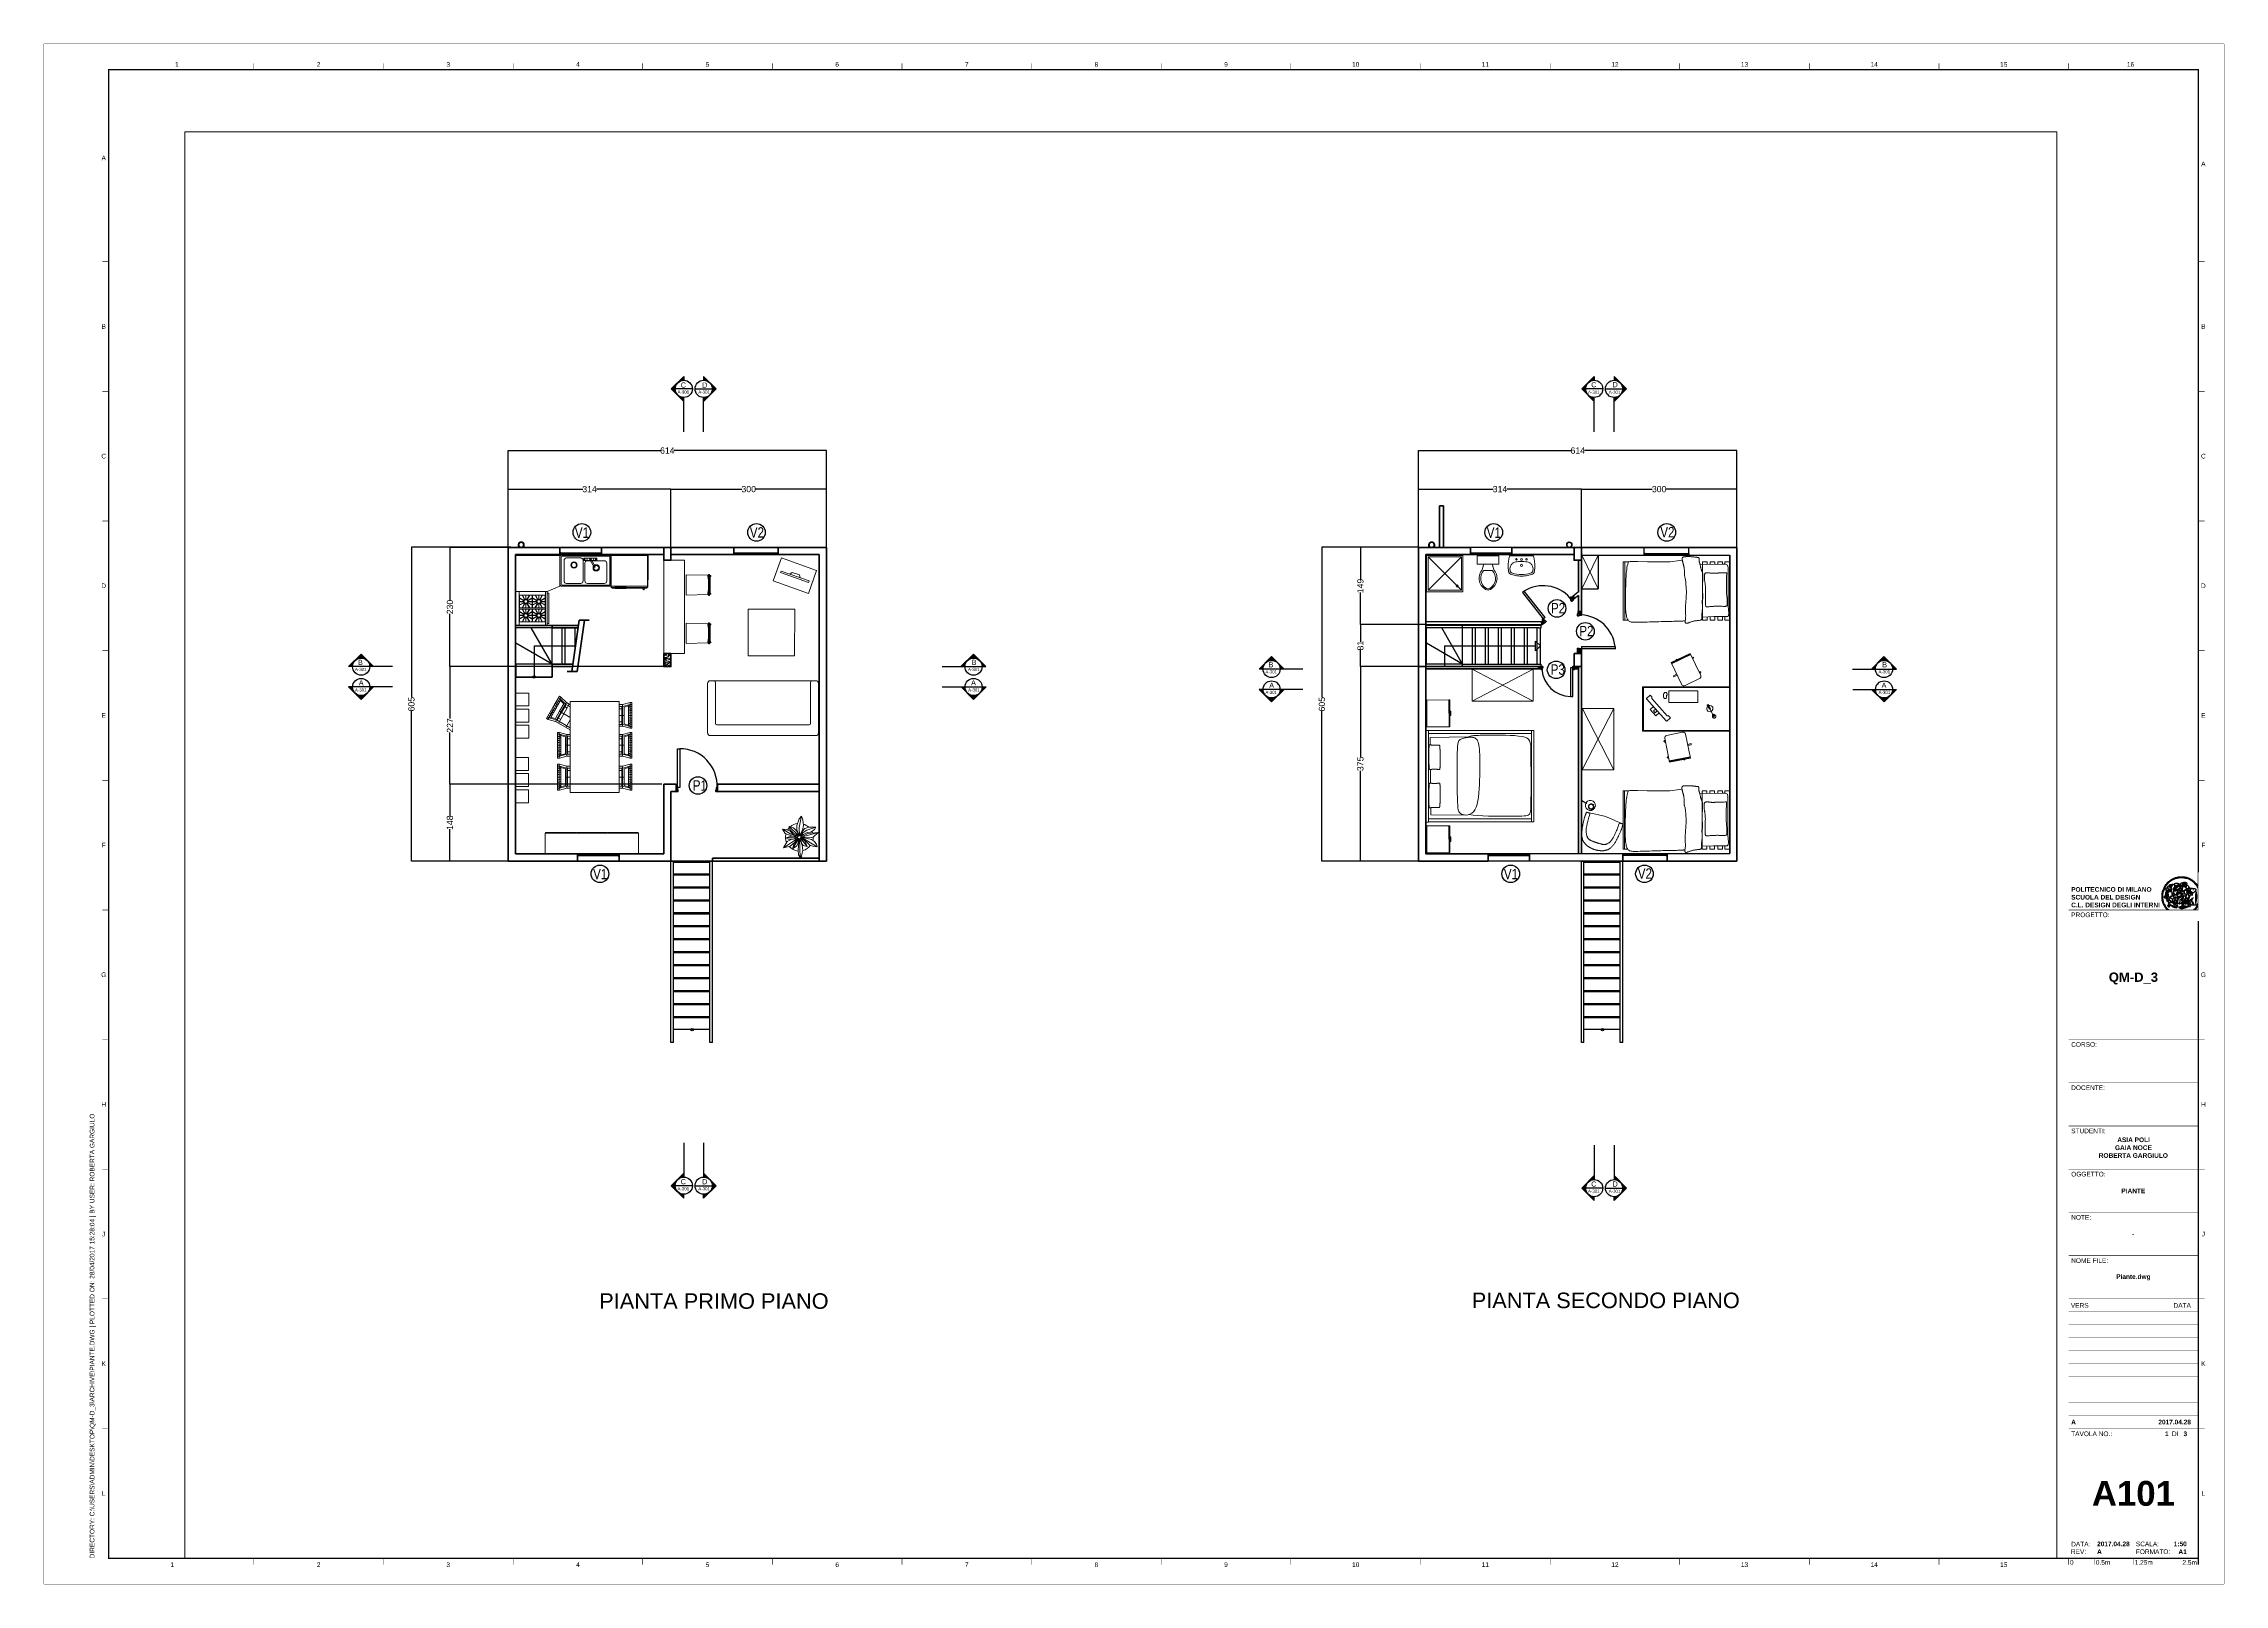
# Paper-space layout 'A000' of a CAD drawing. Header units: millimetres. Extents: x 0 to 841, y 0 to 594.
# The model-space entities are those that its viewports show. They can reach past a viewport. Long polylines and large blocks are cut down to what shows.
import ezdxf
from ezdxf.enums import TextEntityAlignment as Align

# ---------------------------------------------------------------- set-up
doc = ezdxf.new("R2010")
doc.units = ezdxf.units.MM
doc.set_wipeout_variables(frame=1)
for name, color, linetype, lineweight in [('A-DOOR-FULL', 4, 'Continuous', 30), ('A-FLOR-LEVL', 7, 'Continuous', 25), ('A-FLOR-PATT', 8, 'Continuous', 18), ('A-FURN', 253, 'Continuous', 15), ('A-FURN-', 253, 'Continuous', 15), ('A-GLAZ-FULL', 4, 'Continuous', 25), ('A-WALL-FULL', 7, 'Continuous', 35)]:
    doc.layers.add(name, color=color, linetype=linetype, lineweight=lineweight)
for name, color, linetype in [('G-ANNO-LOGO', 3, 'Continuous'), ('G-ANNO-TEXT', 3, 'Continuous'), ('G-ANNO-TTLB', 3, 'Continuous'), ('IKE120015-t1', 253, 'Continuous'), ('IKE120036-t1', 253, 'Continuous'), ('quote', 3, 'Continuous'), ('TREE', 84, 'Continuous')]:
    doc.layers.add(name, color=color, linetype=linetype)
doc.layers.add('G-ANNO-NPLT', color=210, linetype='Continuous', plot=False)
doc.styles.add('APLUS', font='arial.ttf', dxfattribs={"width": 0.6})
doc.styles.add('ARIAL', font='arial.ttf')
doc.styles.add('ARIAL-BOLD', font='')
doc.styles.add('E-ARIAL', font='arial.ttf')
doc.styles.add('E-ROMANS', font='romans.shx', dxfattribs={"width": 0.8})
doc.styles.get("Standard").update_dxf_attribs({"font": 'arial.ttf'})
doc.styles.get('ARIAL-BOLD').set_extended_font_data('Arial', bold=True)
doc.dimstyles.new('E-0100_TICK_12', dxfattribs={"dimscale": 0.001, "dimtxt": 120000, "dimasz": 120, "dimexe": 60, "dimexo": 40, "dimgap": 60, "dimtad": 0, "dimrnd": 0.0005, "dimzin": 0, "dimdsep": 46, "dimtxsty": 'E-ROMANS', "dimblk": 'OBLIQUE', "dimcen": 60, "dimclrd": 256, "dimclre": 256, "dimclrt": 3, "dimadec": 0, "dimazin": 0, "dimtfac": 1, "dimtmove": 1, "dimatfit": 3, "dimldrblk": 'OPEN90', "dimfxl": 1, "dimtfillclr": 3, "dimtolj": 1, "dimtzin": 0, "dimlwd": -1, "dimarcsym": 0})

# ---------------------------------------------------------------- blocks, each defined once
blk = doc.blocks.new('A1_GRID_LAYOUT')
at = {"layer": 'G-ANNO-NPLT', "const_width": 0.18}
for points in [[(841, 594), (0, 594)], [(0, 0), (0, 594)], [(841, 0), (841, 594)], [(841, 0), (0, 0)]]:
    blk.add_lwpolyline(points, dxfattribs=at)
at = {"layer": 'G-ANNO-TTLB', "const_width": 0.5, "flags": 128}
blk.add_lwpolyline([(25, 584), (25, 10), (831, 10), (831, 584)], close=True, dxfattribs=at)
at = {"layer": 'G-ANNO-TTLB', "const_width": 0.18, "flags": 128}
for points in [[(81, 586.5), (81, 584)], [(131, 586.5), (131, 584)], [(181, 586.5), (181, 584)], [(231, 586.5), (231, 584)], [(281, 586.5), (281, 584)], [(331, 586.5), (331, 584)], [(381, 586.5), (381, 584)], [(431, 586.5), (431, 584)], [(481, 586.5), (481, 584)], [(531, 586.5), (531, 584)], [(581, 586.5), (581, 584)], [(631, 586.5), (631, 584)], [(681, 586.5), (681, 584)], [(731, 586.5), (731, 584)], [(781, 586.5), (781, 584)], [(0, 578.5), (0, 576)], [(25, 510), (22.5, 510)], [(833.5, 510), (831, 510)], [(25, 460), (22.5, 460)], [(833.5, 460), (831, 460)], [(25, 410), (22.5, 410)], [(833.5, 410), (831, 410)], [(25, 360), (22.5, 360)], [(833.5, 360), (831, 360)], [(25, 310), (22.5, 310)], [(833.5, 310), (831, 310)], [(25, 260), (22.5, 260)], [(833.5, 260), (831, 260)], [(25, 210), (22.5, 210)], [(833.5, 210), (831, 210)], [(25, 160), (22.5, 160)], [(833.5, 160), (831, 160)], [(25, 110), (22.5, 110)], [(833.5, 110), (831, 110)], [(833.5, 110), (831, 110)], [(25, 60), (22.5, 60)], [(833.5, 60), (831, 60)], [(833.5, 60), (831, 60)], [(81, 10), (81, 7.5)], [(131, 10), (131, 7.5)], [(181, 10), (181, 7.5)], [(231, 10), (231, 7.5)], [(281, 10), (281, 7.5)], [(331, 10), (331, 7.5)], [(381, 10), (381, 7.5)], [(431, 10), (431, 7.5)], [(481, 10), (481, 7.5)], [(531, 10), (531, 7.5)], [(581, 10), (581, 7.5)], [(631, 10), (631, 7.5)], [(681, 10), (681, 7.5)], [(731, 10), (731, 7.5)], [(781, 10), (781, 7.5)]]:
    blk.add_lwpolyline(points, dxfattribs=at)
at = {"layer": 'G-ANNO-TTLB', "const_width": 0.18}
blk.add_lwpolyline([(716.5, 10), (776.5, 10)], dxfattribs=at)
at = {"layer": 'G-ANNO-TEXT', "style": 'ARIAL'}
for s, p in [('1', (51.35, 586.07)), ('2', (106, 586.07)), ('3', (156, 586.07)), ('4', (206, 586.07)), ('5', (256, 586.07)), ('6', (306, 586.07)), ('7', (356, 586.07)), ('8', (406, 586.07)), ('9', (456, 586.07)), ('10', (506, 586.07)), ('11', (556, 586.07)), ('12', (606, 586.07)), ('13', (656, 586.07)), ('14', (706, 586.07)), ('15', (756, 586.07)), ('16', (804.89, 586.07)), ('A', (23.09, 549.98)), ('A', (832.98, 547.71)), ('B', (23.09, 485)), ('B', (832.98, 485)), ('C', (23.09, 435)), ('C', (832.98, 435)), ('D', (23.09, 385)), ('D', (832.98, 385)), ('E', (23.09, 335)), ('E', (832.98, 335)), ('F', (23.09, 285)), ('F', (832.98, 285)), ('G', (23.09, 235)), ('G', (832.98, 235)), ('H', (23.09, 185)), ('H', (832.98, 185)), ('J', (23.09, 135)), ('J', (832.98, 135)), ('K', (23.09, 85)), ('K', (832.98, 85)), ('L', (23.09, 35)), ('L', (832.98, 35)), ('2', (106, 7.51)), ('3', (156, 7.51)), ('6', (306, 7.51)), ('8', (406, 7.51)), ('9', (456, 7.51)), ('10', (506, 7.51)), ('12', (606, 7.51)), ('13', (656, 7.51)), ('1', (49.49, 7.51)), ('4', (206, 7.51)), ('5', (256, 7.51)), ('7', (356, 7.51)), ('11', (556, 7.51)), ('14', (706, 7.51)), ('15', (756, 7.51))]:
    blk.add_text(s, height=1.8, dxfattribs=at).set_placement(p, align=Align.MIDDLE_CENTER)
at = {"layer": 'G-ANNO-TEXT', "insert": (17.7, 9.95), "char_height": 1.8, "attachment_point": 1, "rotation": 90, "style": 'ARIAL'}
blk.add_mtext_dynamic_manual_height_columns('DIRECTORY: C:\\\\USERS\\\\ADMIN\\\\DESKTOP\\\\QM-D_3\\\\ARCHIVE\\\\PIANTE.DWG | PLOTTED ON: 28/04/2017 15:28:04 | BY USER: ROBERTA GARGIULO', width=412.209, gutter_width=9, heights=[0], dxfattribs=at)
blk = doc.blocks.new('logoPolimi')
for p, q in [((-2.37, 0.12), (-2.16, 0.11)), ((-2.37, 0.01), (-2.16, 0.01)), ((-2.36, 0.23), (-2.15, 0.21)), ((-2.35, 0.34), (-2.14, 0.31)), ((-2.33, 0.45), (-2.12, 0.41)), ((-2.3, 0.55), (-2.1, 0.51)), ((-2.28, 0.66), (-2.07, 0.6)), ((-2.24, 0.77), (-2.04, 0.7)), ((-2.2, 0.87), (-2.01, 0.79)), ((-2.16, 0.97), (-1.97, 0.89)), ((-2.11, 1.07), (-1.93, 0.98)), ((-2.06, 1.17), (-1.88, 1.07)), ((-2.01, 1.26), (-1.83, 1.15)), ((-1.94, 1.36), (-1.77, 1.24)), ((-1.88, 1.45), (-1.71, 1.32)), ((-1.84, 0.03), (-1.82, 0.35)), ((-1.81, 1.53), (-1.65, 1.4)), ((-1.74, 1.61), (-1.58, 1.47)), ((-1.73, 0.59), (-1.73, 0.59)), ((-1.73, 0.59), (-1.73, 0.59)), ((-1.66, 1.69), (-1.51, 1.54)), ((-1.65, 0.57), (-1.65, 0.57)), ((-1.59, 1.12), (-1.59, 1.12)), ((-1.58, 1.77), (-1.44, 1.61)), ((-1.51, 0.55), (-1.51, 0.55)), ((-1.51, 0.55), (-1.51, 0.55)), ((-1.49, 1.84), (-1.36, 1.68)), ((-1.41, 1.91), (-1.28, 1.74)), ((-1.32, 1.97), (-1.2, 1.8)), ((-1.31, 0.79), (-1.21, 0.75)), ((-1.21, 0.75), (-1.31, 0.79)), ((-1.21, 0.75), (-1.31, 0.79)), ((-1.22, 2.03), (-1.11, 1.85)), ((-1.21, 0.75), (-1.21, 0.75)), ((-1.21, 0.75), (-1.21, 0.75)), ((-1.19, 0.76), (-1.19, 0.76)), ((-1.19, 0.76), (-1.19, 0.76)), ((-1.17, 0.99), (-1.18, 0.99)), ((-1.18, 0.99), (-1.17, 0.99)), ((-1.16, 0.57), (-1.16, 0.57)), ((-1.16, 0.57), (-1.16, 0.57)), ((-1.13, 2.09), (-1.03, 1.9)), ((-1.1, 0.01), (-0.99, 0.06)), ((-0.99, 0.06), (-1.1, 0.01)), ((-0.99, 0.06), (-1.1, 0.01)), ((-1.03, 2.14), (-0.94, 1.95)), ((-0.99, 0.06), (-0.99, 0.06)), ((-0.99, 0.06), (-0.99, 0.06)), ((-0.97, 0.79), (-0.98, 0.79)), ((-0.89, 0.84), (-0.97, 0.79)), ((-0.97, 0.79), (-0.89, 0.84)), ((-0.96, 1.41), (-0.96, 1.41)), ((-0.96, 1.41), (-0.96, 1.41)), ((-0.93, 2.18), (-0.84, 1.99)), ((-0.89, 0.84), (-0.82, 0.87)), ((-0.82, 0.87), (-0.89, 0.84)), ((-0.89, 0.84), (-0.82, 0.87)), ((-0.88, 0.83), (-0.89, 0.84)), ((-0.85, 1.39), (-0.85, 1.39)), ((-0.85, 1.39), (-0.85, 1.39)), ((-0.84, 0.14), (-0.84, 0.14)), ((-0.83, 2.22), (-0.75, 2.03)), ((-0.77, 1.08), (-0.78, 1.08)), ((-0.78, 1.08), (-0.77, 1.08)), ((-0.61, 1.12), (-0.77, 1.08)), ((-0.77, 1.08), (-0.61, 1.12)), ((-0.77, 1.08), (-0.61, 1.12)), ((-0.75, 1.3), (-0.76, 1.29)), ((-0.76, 1.29), (-0.75, 1.3)), ((-0.72, 2.26), (-0.66, 2.06)), ((-0.65, 0.99), (-0.7, 0.96)), ((-0.69, 0.18), (-0.68, 0.18)), ((-0.66, 0.93), (-0.66, 0.93)), ((-0.66, 0.93), (-0.64, 0.93)), ((-0.66, 0.93), (-0.66, 0.93)), ((-0.66, 0.93), (-0.66, 0.93)), ((-0.63, 1.01), (-0.63, 1.01)), ((-0.63, 1.01), (-0.62, 1.01)), ((-0.63, 0.66), (-0.63, 0.66)), ((-0.61, 2.29), (-0.56, 2.09)), ((-0.6, 1.12), (-0.61, 1.12)), ((-0.61, 1.12), (-0.6, 1.12)), ((-0.61, 1.12), (-0.6, 1.12)), ((-0.61, 0.86), (-0.57, 0.85)), ((-0.57, 0.85), (-0.61, 0.86)), ((-0.61, 0.86), (-0.57, 0.85)), ((-0.53, 1.08), (-0.6, 1.12)), ((-0.6, 1.12), (-0.6, 1.11)), ((-0.6, 1.12), (-0.53, 1.08)), ((-0.57, 0.8), (-0.59, 0.8)), ((-0.57, 0.85), (-0.53, 0.84)), ((-0.57, 0.85), (-0.57, 0.85)), ((-0.57, 0.85), (-0.57, 0.85)), ((-0.57, 0.85), (-0.53, 0.84)), ((-0.56, 0.29), (-0.49, 0.48)), ((-0.56, 0.14), (-0.56, 0.29)), ((-0.5, 0.11), (-0.56, 0.14)), ((-0.53, 0.84), (-0.51, 0.84)), ((-0.53, 0.84), (-0.51, 0.84)), ((-0.53, 0.84), (-0.53, 0.84)), ((-0.51, 2.32), (-0.46, 2.11)), ((-0.51, 0.11), (-0.51, 0.11)), ((-0.51, 0.11), (-0.51, 0.11)), ((-0.34, 0.33), (-0.5, 0.11)), ((-0.49, 0.48), (-0.41, 0.55)), ((-0.42, 0.8), (-0.47, 0.79)), ((-0.42, 0.8), (-0.47, 0.79)), ((-0.47, 0.79), (-0.45, 0.76)), ((-0.47, 0.79), (-0.45, 0.76)), ((-0.45, 1.14), (-0.42, 1.11)), ((-0.42, 1.26), (-0.36, 1.22)), ((-0.41, 0.55), (-0.34, 0.49)), ((-0.4, 2.34), (-0.36, 2.13)), ((-0.4, 1.37), (-0.38, 1.38)), ((-0.39, 1.37), (-0.4, 1.37)), ((-0.35, 1.33), (-0.4, 1.37)), ((-0.39, 1.24), (-0.4, 1.23)), ((-0.38, 1.14), (-0.38, 1.14)), ((-0.34, 0.49), (-0.09, 0.48)), ((-0.16, 0.32), (-0.34, 0.33)), ((-0.14, 0.32), (-0.31, 0.34)), ((-0.29, 2.35), (-0.26, 2.14)), ((-0.28, 1.3), (-0.29, 1.3)), ((-0.28, 1.3), (-0.28, 1.3)), ((-0.18, 2.36), (-0.16, 2.15)), ((-0.16, 1.24), (-0.16, 1.25)), ((-0.16, 1.25), (-0.16, 1.25)), ((-0.16, 0.49), (-0.14, 0.64)), ((-0.06, 0.27), (-0.16, 0.32)), ((-0.1, 0.88), (-0.09, 0.87)), ((-0.08, 1.37), (-0.08, 1.38)), ((-0.08, 1.23), (-0.05, 1.21)), ((-0.05, 1.21), (-0.08, 1.23)), ((-0.08, 1.23), (-0.05, 1.21)), ((-0.07, 2.37), (-0.06, 2.16)), ((-0.03, 0.26), (-0.06, 0.27)), ((-0.05, 1.21), (-0.04, 1.21)), ((-0.04, 1.21), (-0.05, 1.21)), ((-0.04, 1.21), (-0.04, 1.21)), ((-0.04, 1.21), (-0.04, 1.21)), ((-0.04, 0.48), (-0.03, 0.26)), ((0.03, 1.15), (0.03, 1.15)), ((0.03, 0.66), (0.03, 0.67)), ((0.04, 2.37), (0.04, 2.16)), ((0.07, 0.58), (0.07, 0.57)), ((0.1, 1.18), (0.1, 1.18)), ((0.1, 0.84), (0.1, 0.84)), ((0.13, 1.32), (0.17, 1.19)), ((0.15, 2.36), (0.14, 2.16)), ((0.14, 0.71), (0.34, 0.65)), ((0.31, 0.56), (0.17, 0.63)), ((0.26, 2.36), (0.24, 2.15)), ((0.27, 1.61), (0.27, 1.61)), ((0.27, 1.61), (0.27, 1.61)), ((0.27, 1.61), (0.27, 1.61)), ((0.29, 1.29), (0.29, 1.29)), ((0.29, 1.29), (0.29, 1.29)), ((0.29, 1.29), (0.29, 1.29)), ((0.29, 1.29), (0.29, 1.29)), ((0.33, 0.49), (0.34, 0.49)), ((0.33, 0.03), (0.35, 0.03)), ((0.33, 0.03), (0.35, 0.03)), ((0.37, 2.34), (0.34, 2.13)), ((0.34, 0.65), (0.34, 0.64)), ((0.35, 0.03), (0.57, 0.06)), ((0.35, 0.03), (0.57, 0.06)), ((0.35, 0.03), (0.35, 0.03)), ((0.35, 0.03), (0.35, 0.03)), ((0.38, 1.36), (0.37, 1.35)), ((0.38, 0.34), (0.37, 0.34)), ((0.38, 0.34), (0.38, 0.34)), ((0.43, 0.67), (0.39, 0.64)), ((0.48, 2.32), (0.44, 2.12)), ((0.49, 1.05), (0.51, 1.13)), ((0.51, 1.13), (0.49, 1.05)), ((0.49, 1.05), (0.51, 1.13)), ((0.51, 1.31), (0.5, 1.29)), ((0.51, 1.13), (0.52, 1.23)), ((0.52, 1.23), (0.51, 1.23)), ((0.51, 1.23), (0.52, 1.23)), ((0.52, 1.23), (0.51, 1.13)), ((0.51, 1.13), (0.52, 1.23)), ((0.52, 1.24), (0.6, 1.37)), ((0.52, 1.23), (0.6, 1.36)), ((0.6, 1.36), (0.52, 1.23)), ((0.52, 1.23), (0.52, 1.23)), ((0.52, 1.23), (0.52, 1.24)), ((0.52, 1.23), (0.52, 1.23)), ((0.55, 1.07), (0.53, 1.06)), ((0.53, 1.04), (0.53, 1.06)), ((0.53, 1.05), (0.53, 1.04)), ((0.59, 2.3), (0.54, 2.09)), ((0.54, 0.3), (0.63, 0.32)), ((0.54, -0.08), (0.61, 0.06)), ((0.61, 0.06), (0.54, -0.08)), ((0.54, -0.08), (0.61, 0.06)), ((0.56, 0.19), (0.59, 0.21)), ((0.57, 1.07), (0.57, 1.07)), ((0.57, 1.07), (0.57, 1.07)), ((0.57, 1.07), (0.57, 1.07)), ((0.57, 1.07), (0.57, 1.07)), ((0.57, 1.07), (0.57, 1.07)), ((0.57, 1.07), (0.57, 1.07)), ((0.57, 1.07), (0.57, 1.07)), ((0.58, 0.3), (0.59, 0.29)), ((0.59, 0.78), (0.59, 0.79)), ((0.59, 0.79), (0.59, 0.79)), ((0.59, 0.79), (0.59, 0.79)), ((0.59, 0.79), (0.59, 0.78)), ((0.61, 0.06), (0.6, 0.07)), ((0.6, 0.07), (0.61, 0.06)), ((0.61, 0.06), (0.61, 0.07)), ((0.62, 0.21), (0.65, 0.22)), ((0.69, 2.27), (0.63, 2.07)), ((0.64, 1.37), (0.65, 1.37)), ((0.69, 0.86), (0.68, 0.86)), ((0.68, 0.86), (0.69, 0.86)), ((0.68, 0.76), (0.68, 0.76)), ((0.8, 2.23), (0.73, 2.03)), ((0.76, 0.26), (0.76, 0.26)), ((0.9, 2.19), (0.82, 2)), ((0.82, 0.35), (0.84, 0.36)), ((0.82, 0.35), (0.82, 0.35)), ((0.84, 0.36), (0.84, 0.37)), ((0.85, 0.34), (1.05, 0.35)), ((1, 2.15), (0.91, 1.96)), ((0.93, 1.05), (0.93, 1.05)), ((0.93, 1.05), (0.93, 1.05)), ((0.93, 1.05), (0.93, 1.04)), ((0.93, 1.05), (0.93, 1.05)), ((0.97, 0.66), (0.96, 0.66)), ((1.01, 0.97), (0.98, 0.96)), ((1.1, 2.1), (1, 1.91)), ((1.2, 2.04), (1.09, 1.86)), ((1.17, 0.96), (1.17, 0.95)), ((1.17, 0.95), (1.17, 0.95)), ((1.29, 1.99), (1.18, 1.81)), ((1.38, 1.92), (1.26, 1.75)), ((1.34, 0.37), (1.26, 0.04)), ((1.27, 0.37), (1.27, 0.38)), ((1.28, 0.95), (1.28, 0.95)), ((1.47, 1.86), (1.34, 1.69)), ((1.37, 0.73), (1.46, 0.81)), ((1.41, 0.4), (1.41, 0.41)), ((1.56, 1.79), (1.42, 1.63)), ((1.64, 1.71), (1.49, 1.56)), ((1.49, 0.9), (1.57, 0.92)), ((1.72, 1.63), (1.56, 1.49)), ((1.67, 0.6), (1.57, 0.53)), ((1.79, 1.55), (1.63, 1.41)), ((1.86, 1.47), (1.7, 1.34)), ((1.93, 1.38), (1.76, 1.26)), ((1.99, 1.29), (1.81, 1.17)), ((2.05, 1.19), (1.87, 1.09)), ((2.1, 1.1), (1.92, 1)), ((2.15, 1), (1.96, 0.91)), ((2.19, 0.9), (2, 0.82)), ((2.23, 0.79), (2.04, 0.72)), ((2.27, 0.69), (2.07, 0.63)), ((2.3, 0.58), (2.09, 0.53)), ((2.32, 0.47), (2.12, 0.43)), ((2.34, 0.37), (2.13, 0.33)), ((2.36, 0.26), (2.15, 0.23)), ((2.37, 0.15), (2.16, 0.13)), ((2.37, 0.04), (2.16, 0.03)), ((-2.37, -0.1), (-2.16, -0.09)), ((-2.36, -0.21), (-2.15, -0.19)), ((-2.35, -0.32), (-2.14, -0.29)), ((-2.33, -0.43), (-2.12, -0.39)), ((-2.31, -0.54), (-2.1, -0.49)), ((-2.28, -0.65), (-2.08, -0.59)), ((-2.25, -0.75), (-2.05, -0.69)), ((-2.21, -0.86), (-2.02, -0.78)), ((-2.17, -0.96), (-1.98, -0.87)), ((-2.12, -1.06), (-1.93, -0.96)), ((-2.07, -1.16), (-1.89, -1.05)), ((-2.04, -0.15), (-1.97, -0.2)), ((-2.01, -1.25), (-1.84, -1.14)), ((-1.95, -1.34), (-1.78, -1.22)), ((-1.89, -1.43), (-1.72, -1.31)), ((-1.82, -1.52), (-1.66, -1.38)), ((-1.75, -1.6), (-1.59, -1.46)), ((-1.67, -1.68), (-1.52, -1.53)), ((-1.58, -0.12), (-1.6, -0.18)), ((-1.6, -0.18), (-1.58, -0.28)), ((-1.57, -0.54), (-1.59, -0.54)), ((-1.59, -0.54), (-1.59, -0.54)), ((-1.59, -1.76), (-1.45, -1.6)), ((-1.56, -0.32), (-1.56, -0.31)), ((-1.56, -0.31), (-1.56, -0.31)), ((-1.53, -0.65), (-1.53, -0.65)), ((-1.53, -0.65), (-1.53, -0.65)), ((-1.51, -1.83), (-1.37, -1.67)), ((-1.48, -0.86), (-1.48, -0.85)), ((-1.42, -0.37), (-1.42, -0.37)), ((-1.42, -1.9), (-1.29, -1.73)), ((-1.38, -0.46), (-1.38, -0.46)), ((-1.33, -1.96), (-1.21, -1.79)), ((-1.31, -0.24), (-1.31, -0.23)), ((-1.31, -0.23), (-1.31, -0.24)), ((-1.24, -2.02), (-1.13, -1.84)), ((-1.23, -0.19), (-1.23, -0.19)), ((-1.23, -0.19), (-1.23, -0.19)), ((-1.23, -0.19), (-1.23, -0.19)), ((-1.23, -0.19), (-1.23, -0.19)), ((-1.14, -2.08), (-1.04, -1.89)), ((-1.04, -2.13), (-0.95, -1.94)), ((-1.01, -0.39), (-1.02, -0.39)), ((-1.02, -0.39), (-1.01, -0.39)), ((-1.02, -0.7), (-1.02, -0.7)), ((-1.02, -0.7), (-1.02, -0.7)), ((-1.02, -0.7), (-1.02, -0.7)), ((-0.94, -2.18), (-0.86, -1.98)), ((-0.84, -2.22), (-0.77, -2.02)), ((-0.79, -0.51), (-0.83, -0.58)), ((-0.83, -0.58), (-0.79, -0.51)), ((-0.83, -0.58), (-0.79, -0.51)), ((-0.78, -1.05), (-0.83, -0.94)), ((-0.83, -0.94), (-0.78, -1.05)), ((-0.83, -0.94), (-0.83, -0.94)), ((-0.83, -0.94), (-0.78, -1.05)), ((-0.82, -1.23), (-0.82, -1.23)), ((-0.82, -1.23), (-0.77, -1.23)), ((-0.77, -1.23), (-0.82, -1.23)), ((-0.82, -1.23), (-0.82, -1.23)), ((-0.77, -1.23), (-0.82, -1.23)), ((-0.75, -0.96), (-0.8, -0.89)), ((-0.8, -0.89), (-0.79, -0.92)), ((-0.79, -0.92), (-0.8, -0.89)), ((-0.8, -0.89), (-0.75, -0.96)), ((-0.79, -0.92), (-0.8, -0.89)), ((-0.8, -0.89), (-0.8, -0.89)), ((-0.8, -0.89), (-0.75, -0.96)), ((-0.79, -0.92), (-0.78, -0.95)), ((-0.78, -0.95), (-0.79, -0.92)), ((-0.78, -0.95), (-0.79, -0.92)), ((-0.77, -0.49), (-0.78, -0.48)), ((-0.78, -0.48), (-0.77, -0.49)), ((-0.78, -0.95), (-0.76, -1)), ((-0.76, -1), (-0.78, -0.95)), ((-0.76, -1), (-0.78, -0.95)), ((-0.71, -0.89), (-0.75, -0.87)), ((-0.75, -0.87), (-0.71, -0.89)), ((-0.75, -0.87), (-0.71, -0.89)), ((-0.72, -1.01), (-0.75, -0.96)), ((-0.75, -0.96), (-0.72, -1.01)), ((-0.75, -0.96), (-0.72, -1.01)), ((-0.74, -2.25), (-0.67, -2.05)), ((-0.64, -0.93), (-0.71, -0.89)), ((-0.71, -0.89), (-0.64, -0.93)), ((-0.71, -0.89), (-0.64, -0.93)), ((-0.66, -0.53), (-0.66, -0.53)), ((-0.66, -0.53), (-0.66, -0.53)), ((-0.66, -0.53), (-0.66, -0.53)), ((-0.63, -2.29), (-0.57, -2.08)), ((-0.52, -2.31), (-0.48, -2.11)), ((-0.39, -0.81), (-0.51, -0.69)), ((-0.51, -1.04), (-0.5, -1.04)), ((-0.48, -0.42), (-0.48, -0.42)), ((-0.48, -0.42), (-0.48, -0.42)), ((-0.48, -0.42), (-0.48, -0.42)), ((-0.42, -2.33), (-0.38, -2.13)), ((-0.41, -0.51), (-0.41, -0.51)), ((-0.38, -0.05), (-0.39, -0.12)), ((-0.39, -0.12), (-0.37, -0.1)), ((-0.35, -0.14), (-0.37, -0.08)), ((-0.37, -0.09), (-0.37, -0.09)), ((-0.33, -0.12), (-0.35, -0.14)), ((-0.32, -0.14), (-0.35, -0.14)), ((-0.35, -0.18), (-0.34, -0.22)), ((-0.34, -0.08), (-0.29, -0.16)), ((-0.34, -0.22), (-0.34, -0.22)), ((-0.27, -0.17), (-0.32, -0.14)), ((-0.31, -2.35), (-0.28, -2.14)), ((-0.25, -0.91), (-0.26, -0.9)), ((-0.26, -1.29), (0.1, -1.2)), ((0.1, -1.2), (-0.26, -1.29)), ((0.08, -1.4), (-0.26, -1.29)), ((-0.26, -1.29), (0.08, -1.4)), ((-0.26, -1.38), (-0.26, -1.29)), ((-0.26, -1.29), (-0.26, -1.29)), ((-0.26, -1.29), (-0.26, -1.38)), ((-0.26, -1.29), (0.08, -1.4)), ((-0.26, -1.29), (-0.26, -1.29)), ((0.08, -1.49), (-0.26, -1.38)), ((-0.26, -1.38), (0.09, -1.49)), ((-0.2, -2.36), (-0.18, -2.15)), ((-0.14, -0.15), (-0.16, -0.13)), ((-0.11, -0.04), (-0.12, -0.05)), ((-0.09, -2.37), (-0.08, -2.16)), ((-0.04, -0.41), (-0.01, -0.44)), ((-0.01, -0.44), (-0.04, -0.41)), ((-0.04, -0.41), (-0.01, -0.44)), ((0.03, -2.37), (0.02, -2.16)), ((0.07, -0.84), (0.07, -0.84)), ((0.07, -0.84), (0.07, -0.84)), ((0.1, -1.2), (0.08, -1.32)), ((0.08, -1.32), (0.13, -1.2)), ((0.08, -1.4), (0.72, -1.22)), ((0.72, -1.22), (0.08, -1.4)), ((0.08, -1.4), (0.72, -1.22)), ((0.72, -1.31), (0.08, -1.49)), ((0.08, -1.44), (0.08, -1.4)), ((0.08, -1.4), (0.08, -1.44)), ((0.08, -1.4), (0.08, -1.49)), ((0.08, -1.49), (0.08, -1.44)), ((0.08, -1.44), (0.08, -1.44)), ((0.08, -1.44), (0.08, -1.45)), ((0.08, -1.45), (0.08, -1.46)), ((0.08, -1.46), (0.08, -1.49)), ((0.1, -1.01), (0.09, -0.86)), ((0.1, -1.01), (0.09, -0.86)), ((0.09, -1.49), (0.72, -1.31)), ((0.1, -1.2), (0.12, -1.04)), ((0.12, -1.04), (0.1, -1.2)), ((0.13, -1.2), (0.1, -1.2)), ((0.1, -1.2), (0.13, -1.2)), ((0.13, -1.2), (0.1, -1.2)), ((0.1, -1.2), (0.1, -1.2)), ((0.11, -0.44), (0.11, -0.44)), ((0.11, -0.44), (0.11, -0.44)), ((0.12, -0.21), (0.12, -0.21)), ((0.12, -0.21), (0.12, -0.21)), ((0.12, -0.21), (0.12, -0.21)), ((0.12, -0.21), (0.12, -0.21)), ((0.12, -0.21), (0.12, -0.21)), ((0.12, -0.21), (0.12, -0.21)), ((0.12, -0.21), (0.12, -0.21)), ((0.12, -0.21), (0.12, -0.21)), ((0.12, -0.21), (0.12, -0.21)), ((0.12, -0.21), (0.12, -0.21)), ((0.12, -0.21), (0.12, -0.21)), ((0.12, -0.21), (0.12, -0.21)), ((0.12, -0.21), (0.12, -0.21)), ((0.12, -0.56), (0.14, -0.53)), ((0.14, -0.53), (0.12, -0.56)), ((0.12, -0.56), (0.14, -0.53)), ((0.12, -1.04), (0.12, -1.04)), ((0.12, -1.04), (0.12, -1.04)), ((0.12, -1.04), (0.12, -1.04)), ((0.14, -2.37), (0.12, -2.16)), ((0.21, -0.99), (0.13, -1.2)), ((0.13, -1.2), (0.21, -0.99)), ((0.36, -1.14), (0.13, -1.2)), ((0.13, -1.2), (0.26, -1.17)), ((0.14, -0.53), (0.16, -0.49)), ((0.16, -0.49), (0.14, -0.53)), ((0.14, -0.53), (0.16, -0.49)), ((0.16, -0.49), (0.16, -0.49)), ((0.16, -0.49), (0.16, -0.49)), ((0.28, -1.19), (0.21, -0.99)), ((0.21, -0.99), (0.31, -1.27)), ((0.25, -2.36), (0.22, -2.15)), ((0.24, -0.17), (0.24, -0.16)), ((0.24, -0.16), (0.24, -0.17)), ((0.25, -0.84), (0.25, -0.88)), ((0.25, -0.88), (0.25, -0.84)), ((0.25, -0.88), (0.25, -0.84)), ((0.25, -0.88), (0.29, -1.17)), ((0.26, -0.88), (0.25, -0.88)), ((0.31, -1.27), (0.25, -0.88)), ((0.26, -1.17), (0.28, -1.16)), ((0.28, -1.16), (0.36, -1.14)), ((0.29, -1.17), (0.28, -1.19)), ((0.35, -2.34), (0.32, -2.14)), ((0.36, -1.14), (0.72, -1.22)), ((0.72, -1.22), (0.36, -1.14)), ((0.46, -2.32), (0.42, -2.12)), ((0.49, -0.31), (0.49, -0.31)), ((0.49, -0.31), (0.49, -0.31)), ((0.5, -0.27), (0.5, -0.27)), ((0.51, -0.27), (0.51, -0.27)), ((0.57, -2.3), (0.52, -2.1)), ((0.68, -2.27), (0.62, -2.07)), ((0.78, -2.24), (0.71, -2.04)), ((0.72, -0.81), (0.75, -0.89)), ((0.72, -1.22), (0.72, -1.31)), ((0.72, -1.31), (0.72, -1.22)), ((0.74, -0.23), (0.74, -0.23)), ((0.74, -0.23), (0.75, -0.24)), ((0.75, -0.23), (0.75, -0.23)), ((0.89, -2.2), (0.81, -2)), ((0.86, -0.25), (0.82, -0.34)), ((0.87, -0.22), (0.86, -0.23)), ((0.87, -0.22), (0.86, -0.25)), ((0.99, -2.15), (0.9, -1.96)), ((0.96, -0.58), (0.96, -0.57)), ((1.09, -2.11), (0.99, -1.92)), ((1.05, -1.05), (1.04, -1.05)), ((1.19, -2.05), (1.08, -1.87)), ((1.28, -2), (1.17, -1.82)), ((1.37, -1.93), (1.25, -1.76)), ((1.31, -0.27), (1.3, -0.26)), ((1.3, -0.26), (1.3, -0.26)), ((1.3, -0.26), (1.3, -0.26)), ((1.3, -0.26), (1.31, -0.27)), ((1.3, -0.26), (1.3, -0.26)), ((1.46, -1.87), (1.33, -1.7)), ((1.54, -1.8), (1.41, -1.64)), ((1.63, -1.72), (1.48, -1.57)), ((1.71, -1.65), (1.55, -1.5)), ((1.78, -1.57), (1.62, -1.43)), ((1.85, -1.48), (1.69, -1.35)), ((1.92, -1.39), (1.75, -1.27)), ((1.98, -1.3), (1.81, -1.19)), ((2.04, -1.21), (1.86, -1.1)), ((2.09, -1.11), (1.91, -1.01)), ((2.14, -1.01), (1.95, -0.92)), ((2.19, -0.91), (1.99, -0.83)), ((2.23, -0.81), (2.03, -0.74)), ((2.26, -0.7), (2.06, -0.64)), ((2.29, -0.6), (2.09, -0.55)), ((2.32, -0.49), (2.11, -0.45)), ((2.34, -0.38), (2.13, -0.35)), ((2.35, -0.27), (2.15, -0.25)), ((2.37, -0.08), (2.16, -0.07)), ((2.36, -0.16), (2.16, -0.15))]:
    blk.add_line(p, q)
for points in [[(-1.9, 0.12), (-1.94, 0.02), (-2.05, -0.09), (-2.05, -0.09)], [(-1.86, 0.38), (-1.86, 0.38), (-1.87, 0.19), (-1.9, 0.12)], [(-1.76, 0.6), (-1.76, 0.6), (-1.84, 0.57), (-1.86, 0.38)], [(-1.86, -0.04), (-1.84, 0.02), (-1.84, 0.03), (-1.84, 0.03)], [(-1.82, 0.78), (-1.83, 0.8), (-1.85, 0.86), (-1.83, 0.88)], [(-1.82, 0.78), (-1.83, 0.8), (-1.85, 0.86), (-1.83, 0.88)], [(-1.83, 0.88), (-1.81, 0.9), (-1.76, 0.96), (-1.76, 0.96)], [(-1.83, 0.88), (-1.81, 0.9), (-1.76, 0.96), (-1.76, 0.96)], [(-1.76, 0.6), (-1.83, 0.7), (-1.78, 0.74), (-1.78, 0.74)], [(-1.78, 0.74), (-1.79, 0.74), (-1.83, 0.7), (-1.76, 0.6)], [(-1.78, 0.74), (-1.8, 0.76), (-1.81, 0.78), (-1.82, 0.78)], [(-1.78, 0.74), (-1.8, 0.76), (-1.81, 0.78), (-1.82, 0.78)], [(-1.82, 0.35), (-1.81, 0.5), (-1.73, 0.59), (-1.73, 0.59)], [(-1.82, -0.19), (-1.73, -0.07), (-1.75, 0.14), (-1.75, 0.3)], [(-1.75, 0.33), (-1.75, 0.17), (-1.73, -0.05), (-1.8, -0.17)], [(-1.78, 0.74), (-1.75, 0.72), (-1.72, 0.69), (-1.68, 0.7)], [(-1.68, 0.7), (-1.72, 0.69), (-1.75, 0.72), (-1.78, 0.74)], [(-1.68, 0.7), (-1.72, 0.69), (-1.75, 0.72), (-1.78, 0.74)], [(-1.78, 0.74), (-1.78, 0.74), (-1.78, 0.74), (-1.78, 0.74)], [(-1.76, 0.96), (-1.68, 1.1), (-1.59, 1.12), (-1.59, 1.12)], [(-1.76, 0.96), (-1.68, 1.1), (-1.6, 1.12), (-1.6, 1.12)], [(-1.73, 0.59), (-1.74, 0.59), (-1.75, 0.6), (-1.76, 0.6)], [(-1.73, 0.59), (-1.74, 0.59), (-1.75, 0.6), (-1.76, 0.6)], [(-1.75, 0.3), (-1.76, 0.47), (-1.65, 0.57), (-1.65, 0.57)], [(-1.65, 0.57), (-1.65, 0.57), (-1.76, 0.5), (-1.75, 0.33)], [(-1.65, 0.57), (-1.68, 0.58), (-1.7, 0.58), (-1.73, 0.59)], [(-1.65, 0.57), (-1.68, 0.58), (-1.7, 0.58), (-1.73, 0.59)], [(-1.5, 0.71), (-1.53, 0.74), (-1.61, 0.71), (-1.68, 0.7)], [(-1.68, 0.7), (-1.61, 0.71), (-1.53, 0.73), (-1.5, 0.71)], [(-1.5, 0.71), (-1.53, 0.73), (-1.61, 0.71), (-1.68, 0.7)], [(-1.51, 0.55), (-1.56, 0.56), (-1.61, 0.56), (-1.65, 0.57)], [(-1.65, 0.57), (-1.61, 0.56), (-1.56, 0.56), (-1.51, 0.55)], [(-1.51, 0.55), (-1.56, 0.56), (-1.61, 0.56), (-1.65, 0.57)], [(-1.59, 1.12), (-1.6, 1.06), (-1.61, 0.99), (-1.61, 0.97)], [(-1.61, 0.97), (-1.61, 0.99), (-1.6, 1.06), (-1.59, 1.12)], [(-1.61, 0.97), (-1.61, 0.99), (-1.6, 1.06), (-1.59, 1.12)], [(-1.61, 0.97), (-1.61, 0.95), (-1.56, 0.88), (-1.54, 0.87)], [(-1.54, 0.87), (-1.56, 0.88), (-1.61, 0.95), (-1.61, 0.97)], [(-1.54, 0.87), (-1.56, 0.88), (-1.61, 0.96), (-1.61, 0.97)], [(-1.59, 1.12), (-1.59, 1.13), (-1.59, 1.15), (-1.58, 1.16)], [(-1.59, 1.12), (-1.59, 1.13), (-1.59, 1.15), (-1.58, 1.16)], [(-1.58, 1.16), (-1.57, 1.21), (-1.52, 1.23), (-1.49, 1.25)], [(-1.58, 1.16), (-1.57, 1.21), (-1.52, 1.23), (-1.49, 1.25)], [(-1.58, 0.36), (-1.58, 0.48), (-1.51, 0.55), (-1.51, 0.55)], [(-1.51, 0.55), (-1.51, 0.55), (-1.58, 0.48), (-1.58, 0.36)], [(-1.51, 0.55), (-1.51, 0.55), (-1.58, 0.48), (-1.58, 0.36)], [(-1.55, 0.04), (-1.55, 0.08), (-1.58, 0.25), (-1.58, 0.36)], [(-1.58, 0.36), (-1.58, 0.25), (-1.55, 0.08), (-1.55, 0.04)], [(-1.58, 0.36), (-1.58, 0.25), (-1.55, 0.08), (-1.55, 0.04)], [(-1.58, -0.12), (-1.57, -0.06), (-1.55, 0.02), (-1.55, 0.04)], [(-1.55, 0.04), (-1.55, 0.02), (-1.57, -0.06), (-1.58, -0.12)], [(-1.55, 0.04), (-1.55, 0.02), (-1.56, -0.04), (-1.57, -0.1)], [(-1.54, 0.87), (-1.52, 0.85), (-1.47, 0.83), (-1.44, 0.83)], [(-1.44, 0.83), (-1.47, 0.83), (-1.52, 0.85), (-1.54, 0.87)], [(-1.45, 0.83), (-1.47, 0.83), (-1.52, 0.85), (-1.54, 0.87)], [(-1.51, 0.55), (-1.33, 0.54), (-1.16, 0.57), (-1.16, 0.57)], [(-1.16, 0.57), (-1.16, 0.57), (-1.33, 0.54), (-1.51, 0.55)], [(-1.16, 0.57), (-1.16, 0.57), (-1.33, 0.54), (-1.51, 0.55)], [(-1.5, 0.71), (-1.46, 0.68), (-1.4, 0.62), (-1.33, 0.66)], [(-1.33, 0.66), (-1.4, 0.62), (-1.46, 0.68), (-1.5, 0.71)], [(-1.33, 0.66), (-1.4, 0.62), (-1.46, 0.68), (-1.5, 0.71)], [(-1.49, 1.25), (-1.46, 1.26), (-1.42, 1.33), (-1.39, 1.36)], [(-1.49, 1.25), (-1.46, 1.27), (-1.43, 1.34), (-1.39, 1.36)], [(-1.31, 0.79), (-1.33, 0.79), (-1.42, 0.83), (-1.45, 0.83)], [(-1.44, 0.83), (-1.42, 0.83), (-1.33, 0.79), (-1.31, 0.79)], [(-1.31, 0.79), (-1.33, 0.79), (-1.42, 0.83), (-1.44, 0.83)], [(-1.35, 1.1), (-1.4, 1.17), (-1.36, 1.23), (-1.29, 1.31)], [(-1.29, 1.31), (-1.36, 1.23), (-1.4, 1.17), (-1.35, 1.1)], [(-1.35, 1.1), (-1.4, 1.17), (-1.36, 1.23), (-1.29, 1.31)], [(-1.39, 1.36), (-1.35, 1.38), (-1.26, 1.4), (-1.19, 1.41)], [(-1.39, 1.36), (-1.35, 1.38), (-1.26, 1.4), (-1.19, 1.41)], [(-1.18, 0.99), (-1.24, 0.97), (-1.3, 1.03), (-1.35, 1.1)], [(-1.35, 1.1), (-1.3, 1.03), (-1.24, 0.97), (-1.18, 0.99)], [(-1.18, 1), (-1.24, 0.97), (-1.3, 1.03), (-1.35, 1.1)], [(-1.33, 0.66), (-1.28, 0.7), (-1.23, 0.73), (-1.21, 0.75)], [(-1.21, 0.75), (-1.23, 0.73), (-1.28, 0.7), (-1.33, 0.66)], [(-1.21, 0.75), (-1.23, 0.73), (-1.28, 0.7), (-1.33, 0.66)], [(-1.29, 1.31), (-1.22, 1.39), (-1.01, 1.41), (-0.96, 1.41)], [(-0.96, 1.41), (-1.01, 1.41), (-1.22, 1.39), (-1.29, 1.31)], [(-1.29, 1.31), (-1.22, 1.39), (-1.01, 1.41), (-0.96, 1.41)], [(-1.24, -0.02), (-1.21, -0.01), (-1.1, 0.01), (-1.1, 0.01)], [(-1.1, 0.01), (-1.1, 0.01), (-1.21, -0.01), (-1.24, -0.02)], [(-1.1, 0.01), (-1.1, 0.01), (-1.21, -0.01), (-1.24, -0.02)], [(-1.21, 0.75), (-1.2, 0.75), (-1.19, 0.76), (-1.19, 0.76)], [(-1.19, 0.76), (-1.19, 0.76), (-1.2, 0.75), (-1.21, 0.75)], [(-1.19, 0.76), (-1.19, 0.76), (-1.2, 0.76), (-1.21, 0.75)], [(-1.19, 1.41), (-1.11, 1.43), (-0.97, 1.41), (-0.97, 1.41)], [(-1.19, 1.41), (-1.12, 1.43), (-0.98, 1.41), (-0.98, 1.41)], [(-1.19, 0.76), (-1.19, 0.77), (-1.18, 0.78), (-1.18, 0.79)], [(-1.18, 0.79), (-1.18, 0.78), (-1.19, 0.77), (-1.19, 0.76)], [(-1.19, 0.76), (-1.19, 0.77), (-1.19, 0.78), (-1.18, 0.79)], [(-1.18, 0.68), (-1.18, 0.68), (-1.19, 0.71), (-1.19, 0.76)], [(-1.19, 0.76), (-1.19, 0.71), (-1.18, 0.68), (-1.18, 0.68)], [(-1.18, 0.68), (-1.18, 0.68), (-1.19, 0.71), (-1.19, 0.76)], [(-1.18, 0.97), (-1.18, 0.97), (-1.18, 0.98), (-1.17, 0.99)], [(-1.17, 0.99), (-1.18, 0.98), (-1.18, 0.97), (-1.18, 0.97)], [(-1.18, 0.97), (-1.18, 0.97), (-1.18, 0.98), (-1.17, 0.99)], [(-1.18, 0.79), (-1.17, 0.86), (-1.18, 0.95), (-1.18, 0.97)], [(-1.18, 0.97), (-1.18, 0.95), (-1.17, 0.86), (-1.18, 0.79)], [(-1.18, 0.79), (-1.17, 0.86), (-1.18, 0.95), (-1.18, 0.97)], [(-1.16, 0.57), (-1.17, 0.6), (-1.18, 0.64), (-1.18, 0.68)], [(-1.18, 0.68), (-1.18, 0.64), (-1.17, 0.6), (-1.16, 0.57)], [(-1.16, 0.57), (-1.17, 0.6), (-1.18, 0.64), (-1.18, 0.68)], [(-1.17, 0.99), (-1.17, 1.03), (-1.16, 1.09), (-1.14, 1.13)], [(-1.09, 0.42), (-1.1, 0.44), (-1.14, 0.48), (-1.16, 0.57)], [(-1.16, 0.57), (-1.14, 0.48), (-1.1, 0.44), (-1.09, 0.42)], [(-1.09, 0.42), (-1.1, 0.44), (-1.14, 0.48), (-1.16, 0.57)], [(-1.14, 1.13), (-1.12, 1.18), (-1.05, 1.31), (-1.05, 1.31)], [(-1.12, 0.46), (-1.12, 0.46), (-1.13, 0.38), (-1.11, 0.26)], [(-1.11, 0.26), (-1.08, 0.14), (-1.05, 0.03), (-1.05, 0.03)], [(-1.02, 0.32), (-1.02, 0.32), (-1.08, 0.4), (-1.09, 0.42)], [(-1.09, 0.42), (-1.08, 0.4), (-1.02, 0.32), (-1.02, 0.32)], [(-1.02, 0.32), (-1.02, 0.32), (-1.08, 0.4), (-1.09, 0.42)], [(-0.98, 0.2), (-0.98, 0.21), (-1.02, 0.32), (-1.02, 0.32)], [(-1.02, 0.32), (-1.02, 0.32), (-0.98, 0.21), (-0.98, 0.2)], [(-0.98, 0.2), (-0.98, 0.21), (-1.02, 0.32), (-1.02, 0.32)], [(-1.01, 0.12), (-1, 0.16), (-0.98, 0.19), (-0.98, 0.2)], [(-0.98, 0.2), (-0.98, 0.19), (-1, 0.16), (-1.01, 0.12)], [(-1.01, 0.12), (-1, 0.16), (-0.98, 0.19), (-0.98, 0.2)], [(-0.99, 0.06), (-1, 0.07), (-1.01, 0.1), (-1.01, 0.12)], [(-1.01, 0.12), (-1.01, 0.1), (-1, 0.07), (-0.99, 0.06)], [(-0.99, 0.06), (-1, 0.07), (-1.01, 0.1), (-1.01, 0.12)], [(-0.99, 0.06), (-0.99, 0.06), (-0.99, 0.06), (-0.98, 0.05)], [(-0.98, 0.05), (-0.99, 0.06), (-0.99, 0.06), (-0.99, 0.06)], [(-0.99, 0.05), (-0.99, 0.06), (-0.99, 0.06), (-0.99, 0.06)], [(-0.95, 0.02), (-0.96, 0.03), (-0.97, 0.04), (-0.99, 0.05)], [(-0.98, 1.41), (-0.98, 1.41), (-0.97, 1.41), (-0.96, 1.41)], [(-0.98, 0.81), (-0.94, 0.85), (-0.92, 0.93), (-0.91, 0.97)], [(-0.91, 0.97), (-0.92, 0.93), (-0.94, 0.85), (-0.98, 0.81)], [(-0.91, 0.97), (-0.92, 0.93), (-0.94, 0.85), (-0.98, 0.81)], [(-0.98, 0.79), (-0.98, 0.81), (-0.98, 0.81), (-0.98, 0.81)], [(-0.98, 0.81), (-0.98, 0.81), (-0.98, 0.81), (-0.98, 0.79)], [(-0.98, 0.81), (-0.98, 0.81), (-0.98, 0.81), (-0.98, 0.79)], [(-0.98, 0.79), (-0.98, 0.79), (-0.98, 0.78), (-0.97, 0.77)], [(-0.98, 0.79), (-0.98, 0.79), (-0.98, 0.78), (-0.97, 0.77)], [(-0.98, 0.05), (-0.97, 0.04), (-0.96, 0.03), (-0.95, 0.02)], [(-0.95, 0.02), (-0.96, 0.03), (-0.97, 0.04), (-0.98, 0.05)], [(-0.97, 1.41), (-0.97, 1.41), (-0.97, 1.41), (-0.96, 1.41)], [(-0.97, 0.77), (-0.96, 0.74), (-0.91, 0.64), (-0.91, 0.57)], [(-0.97, 0.77), (-0.96, 0.74), (-0.91, 0.64), (-0.91, 0.57)], [(-0.96, 1.41), (-0.94, 1.41), (-0.9, 1.41), (-0.85, 1.39)], [(-0.96, 1.41), (-0.94, 1.41), (-0.9, 1.41), (-0.85, 1.39)], [(-0.95, 0.02), (-0.94, 0.01), (-0.92, 0.01), (-0.9, 0.01)], [(-0.9, 0.01), (-0.92, 0.01), (-0.94, 0.01), (-0.95, 0.02)], [(-0.91, 0.01), (-0.92, 0.01), (-0.94, 0.01), (-0.95, 0.02)], [(-0.91, 0.97), (-0.89, 1), (-0.87, 1.01), (-0.84, 1.02)], [(-0.84, 1.02), (-0.87, 1.01), (-0.89, 1), (-0.91, 0.97)], [(-0.84, 1.02), (-0.87, 1.01), (-0.89, 1.01), (-0.91, 0.97)], [(-0.91, 0.57), (-0.91, 0.5), (-0.9, 0.43), (-0.88, 0.37)], [(-0.91, 0.57), (-0.91, 0.5), (-0.9, 0.43), (-0.88, 0.37)], [(-0.87, 0.03), (-0.87, 0.03), (-0.89, 0.01), (-0.91, 0.01)], [(-0.9, 0.01), (-0.89, 0.01), (-0.87, 0.03), (-0.87, 0.03)], [(-0.87, 0.03), (-0.87, 0.03), (-0.89, 0.01), (-0.9, 0.01)], [(-0.88, 0.84), (-0.88, 0.84), (-0.89, 0.79), (-0.88, 0.77)], [(-0.88, 0.77), (-0.89, 0.79), (-0.88, 0.83), (-0.88, 0.83)], [(-0.74, 0.66), (-0.85, 0.67), (-0.88, 0.77), (-0.88, 0.77)], [(-0.88, 0.77), (-0.88, 0.77), (-0.85, 0.67), (-0.74, 0.66)], [(-0.88, 0.37), (-0.86, 0.32), (-0.83, 0.25), (-0.82, 0.25)], [(-0.88, 0.37), (-0.86, 0.32), (-0.83, 0.25), (-0.82, 0.25)], [(-0.87, 0.03), (-0.86, 0.03), (-0.86, 0.05), (-0.86, 0.06)], [(-0.86, 0.06), (-0.86, 0.05), (-0.86, 0.03), (-0.87, 0.03)], [(-0.86, 0.06), (-0.86, 0.05), (-0.86, 0.03), (-0.87, 0.03)], [(-0.85, 1.39), (-0.86, 1.42), (-0.8, 1.45), (-0.8, 1.46)], [(-0.85, 1.39), (-0.86, 1.42), (-0.83, 1.44), (-0.82, 1.45)], [(-0.86, 0.06), (-0.86, 0.07), (-0.86, 0.1), (-0.85, 0.11)], [(-0.85, 0.11), (-0.86, 0.1), (-0.86, 0.07), (-0.86, 0.06)], [(-0.85, 0.11), (-0.86, 0.1), (-0.86, 0.07), (-0.86, 0.06)], [(-0.81, 1.36), (-0.83, 1.37), (-0.84, 1.38), (-0.85, 1.39)], [(-0.85, 1.39), (-0.84, 1.38), (-0.83, 1.37), (-0.81, 1.36)], [(-0.85, 1.39), (-0.84, 1.38), (-0.83, 1.37), (-0.81, 1.36)], [(-0.85, 0.11), (-0.85, 0.12), (-0.84, 0.14), (-0.84, 0.14)], [(-0.84, 0.14), (-0.84, 0.14), (-0.85, 0.12), (-0.85, 0.11)], [(-0.84, 0.14), (-0.84, 0.14), (-0.85, 0.12), (-0.85, 0.11)], [(-0.84, 1.02), (-0.83, 1.03), (-0.81, 1.05), (-0.78, 1.08)], [(-0.78, 1.08), (-0.81, 1.05), (-0.83, 1.03), (-0.84, 1.02)], [(-0.78, 1.08), (-0.81, 1.05), (-0.83, 1.03), (-0.84, 1.02)], [(-0.84, 0.14), (-0.83, 0.15), (-0.81, 0.16), (-0.81, 0.16)], [(-0.81, 0.16), (-0.81, 0.16), (-0.83, 0.15), (-0.84, 0.14)], [(-0.81, 0.16), (-0.81, 0.16), (-0.84, 0.15), (-0.84, 0.14)], [(-0.84, 0.15), (-0.84, 0.15), (-0.84, 0.15), (-0.84, 0.14)], [(-0.84, 0.14), (-0.84, 0.14), (-0.84, 0.14), (-0.84, 0.14)], [(-0.84, 0.14), (-0.84, 0.14), (-0.84, 0.14), (-0.84, 0.14)], [(-0.84, 0.14), (-0.84, 0.14), (-0.84, 0.14), (-0.84, 0.14)], [(-0.82, 1.45), (-0.82, 1.45), (-0.8, 1.45), (-0.8, 1.45)], [(-0.82, 0.87), (-0.82, 0.87), (-0.72, 0.91), (-0.66, 0.93)], [(-0.66, 0.93), (-0.72, 0.91), (-0.82, 0.87), (-0.82, 0.87)], [(-0.82, 0.87), (-0.82, 0.87), (-0.72, 0.91), (-0.66, 0.93)], [(-0.82, 0.25), (-0.8, 0.25), (-0.77, 0.24), (-0.77, 0.23)], [(-0.82, 0.25), (-0.8, 0.25), (-0.78, 0.24), (-0.77, 0.23)], [(-0.76, 1.29), (-0.77, 1.32), (-0.79, 1.34), (-0.81, 1.36)], [(-0.81, 1.36), (-0.79, 1.34), (-0.77, 1.32), (-0.76, 1.29)], [(-0.81, 1.36), (-0.79, 1.34), (-0.77, 1.32), (-0.76, 1.3)], [(-0.81, 0.16), (-0.8, 0.17), (-0.8, 0.17), (-0.79, 0.18)], [(-0.79, 0.18), (-0.8, 0.17), (-0.8, 0.17), (-0.81, 0.16)], [(-0.79, 0.18), (-0.8, 0.17), (-0.8, 0.17), (-0.81, 0.16)], [(-0.8, 1.46), (-0.8, 1.49), (-0.69, 1.51), (-0.69, 1.51)], [(-0.8, 1.46), (-0.8, 1.49), (-0.75, 1.49), (-0.75, 1.49)], [(-0.8, 1.45), (-0.8, 1.45), (-0.8, 1.46), (-0.8, 1.46)], [(-0.79, 0.18), (-0.78, 0.18), (-0.77, 0.16), (-0.77, 0.16)], [(-0.77, 0.16), (-0.77, 0.16), (-0.78, 0.18), (-0.79, 0.18)], [(-0.77, 0.16), (-0.77, 0.16), (-0.78, 0.18), (-0.79, 0.18)], [(-0.78, 1.08), (-0.77, 1.1), (-0.76, 1.13), (-0.75, 1.16)], [(-0.75, 1.16), (-0.76, 1.13), (-0.77, 1.1), (-0.78, 1.08)], [(-0.75, 1.16), (-0.76, 1.13), (-0.77, 1.1), (-0.78, 1.08)], [(-0.77, 0.23), (-0.76, 0.22), (-0.72, 0.2), (-0.71, 0.2)], [(-0.77, 0.23), (-0.76, 0.22), (-0.72, 0.2), (-0.71, 0.2)], [(-0.77, 0.16), (-0.77, 0.16), (-0.74, 0.16), (-0.7, 0.17)], [(-0.7, 0.17), (-0.74, 0.16), (-0.77, 0.16), (-0.77, 0.16)], [(-0.7, 0.17), (-0.74, 0.16), (-0.77, 0.16), (-0.77, 0.16)], [(-0.76, 1.3), (-0.74, 1.25), (-0.73, 1.2), (-0.75, 1.16)], [(-0.75, 1.16), (-0.73, 1.2), (-0.74, 1.25), (-0.76, 1.29)], [(-0.76, 1.29), (-0.74, 1.25), (-0.73, 1.2), (-0.75, 1.16)], [(-0.75, 1.49), (-0.75, 1.52), (-0.69, 1.51), (-0.69, 1.51)], [(-0.7, 1.26), (-0.7, 1.28), (-0.73, 1.28), (-0.75, 1.3)], [(-0.75, 1.3), (-0.73, 1.28), (-0.7, 1.28), (-0.7, 1.26)], [(-0.71, 1.24), (-0.72, 1.25), (-0.73, 1.27), (-0.75, 1.28)], [(-0.63, 0.66), (-0.63, 0.66), (-0.73, 0.66), (-0.74, 0.66)], [(-0.74, 0.66), (-0.73, 0.66), (-0.63, 0.66), (-0.63, 0.66)], [(-0.65, 1.23), (-0.67, 1.24), (-0.71, 1.23), (-0.71, 1.24)], [(-0.71, 0.2), (-0.7, 0.2), (-0.69, 0.19), (-0.69, 0.18)], [(-0.71, 0.2), (-0.7, 0.2), (-0.69, 0.19), (-0.69, 0.18)], [(-0.65, 1.23), (-0.67, 1.24), (-0.7, 1.25), (-0.7, 1.26)], [(-0.7, 1.26), (-0.7, 1.25), (-0.67, 1.24), (-0.65, 1.23)], [(-0.7, 0.17), (-0.69, 0.17), (-0.68, 0.18), (-0.69, 0.18)], [(-0.69, 0.18), (-0.68, 0.18), (-0.69, 0.17), (-0.7, 0.17)], [(-0.69, 0.18), (-0.68, 0.18), (-0.69, 0.17), (-0.7, 0.17)], [(-0.69, 1.51), (-0.69, 1.59), (-0.51, 1.55), (-0.51, 1.55)], [(-0.69, 1.51), (-0.66, 1.55), (-0.66, 1.55), (-0.66, 1.55)], [(-0.66, 0.67), (-0.69, 0.69), (-0.68, 0.72), (-0.68, 0.76)], [(-0.68, 0.76), (-0.68, 0.72), (-0.69, 0.69), (-0.66, 0.67)], [(-0.66, 0.68), (-0.69, 0.69), (-0.68, 0.72), (-0.68, 0.76)], [(-0.68, 0.76), (-0.68, 0.79), (-0.67, 0.82), (-0.66, 0.83)], [(-0.66, 0.83), (-0.67, 0.82), (-0.68, 0.79), (-0.68, 0.76)], [(-0.68, 0.76), (-0.68, 0.79), (-0.67, 0.82), (-0.66, 0.83)], [(-0.68, 0.18), (-0.68, 0.18), (-0.56, 0.15), (-0.51, 0.11)], [(-0.68, 0.18), (-0.68, 0.18), (-0.56, 0.15), (-0.51, 0.11)], [(-0.66, 1.55), (-0.63, 1.57), (-0.51, 1.55), (-0.51, 1.55)], [(-0.62, 0.95), (-0.63, 0.95), (-0.64, 0.94), (-0.66, 0.93)], [(-0.66, 0.93), (-0.64, 0.94), (-0.63, 0.95), (-0.62, 0.95)], [(-0.66, 0.83), (-0.65, 0.85), (-0.61, 0.86), (-0.61, 0.86)], [(-0.61, 0.86), (-0.61, 0.86), (-0.65, 0.84), (-0.66, 0.83)], [(-0.66, 0.83), (-0.65, 0.84), (-0.61, 0.86), (-0.61, 0.86)], [(-0.63, 0.66), (-0.64, 0.67), (-0.65, 0.67), (-0.66, 0.68)], [(-0.63, 0.66), (-0.64, 0.67), (-0.65, 0.67), (-0.66, 0.67)], [(-0.66, 0.67), (-0.65, 0.67), (-0.64, 0.67), (-0.63, 0.66)], [(-0.59, 1.24), (-0.6, 1.23), (-0.63, 1.22), (-0.65, 1.23)], [(-0.65, 1.23), (-0.63, 1.22), (-0.6, 1.23), (-0.59, 1.24)], [(-0.56, 1.24), (-0.56, 1.24), (-0.63, 1.22), (-0.65, 1.23)], [(-0.63, 1.01), (-0.63, 1.01), (-0.64, 1), (-0.65, 0.99)], [(-0.64, 0.93), (-0.64, 0.93), (-0.58, 0.88), (-0.57, 0.85)], [(-0.64, 0.93), (-0.64, 0.93), (-0.58, 0.88), (-0.57, 0.85)], [(-0.6, 1.11), (-0.6, 1.11), (-0.59, 1.05), (-0.63, 1.01)], [(-0.6, 1.11), (-0.6, 1.11), (-0.59, 1.05), (-0.63, 1.01)], [(-0.5, 0.65), (-0.55, 0.61), (-0.6, 0.64), (-0.63, 0.66)], [(-0.5, 0.65), (-0.55, 0.61), (-0.6, 0.64), (-0.63, 0.66)], [(-0.62, 1.01), (-0.62, 1.01), (-0.62, 0.97), (-0.62, 0.95)], [(-0.62, 0.95), (-0.62, 0.97), (-0.62, 1.01), (-0.62, 1.01)], [(-0.56, 1.24), (-0.56, 1.24), (-0.57, 1.25), (-0.59, 1.24)], [(-0.59, 1.24), (-0.57, 1.25), (-0.56, 1.24), (-0.56, 1.24)], [(-0.41, 0.55), (-0.41, 0.55), (-0.59, 0.44), (-0.56, 0.15)], [(-0.52, 0.81), (-0.53, 0.8), (-0.56, 0.79), (-0.57, 0.8)], [(-0.57, 0.01), (-0.57, 0.01), (-0.38, -0.06), (-0.35, -0.15)], [(-0.49, 1.27), (-0.5, 1.26), (-0.53, 1.24), (-0.56, 1.24)], [(-0.52, 1.26), (-0.53, 1.26), (-0.54, 1.22), (-0.56, 1.24)], [(-0.56, 1.24), (-0.54, 1.22), (-0.53, 1.26), (-0.52, 1.26)], [(-0.47, 1.06), (-0.49, 1.06), (-0.53, 1.08), (-0.53, 1.08)], [(-0.53, 1.08), (-0.53, 1.08), (-0.49, 1.06), (-0.47, 1.06)], [(-0.53, 0.84), (-0.53, 0.84), (-0.52, 0.81), (-0.52, 0.81)], [(-0.49, 1.27), (-0.5, 1.26), (-0.51, 1.26), (-0.52, 1.26)], [(-0.52, 1.26), (-0.51, 1.26), (-0.5, 1.26), (-0.49, 1.27)], [(-0.51, 0.12), (-0.51, 0.12), (-0.52, 0.19), (-0.49, 0.21)], [(-0.51, 0.19), (-0.51, 0.18), (-0.52, 0.15), (-0.51, 0.14)], [(-0.51, 1.55), (-0.43, 1.57), (-0.43, 1.53), (-0.43, 1.53)], [(-0.51, 1.55), (-0.43, 1.57), (-0.35, 1.51), (-0.35, 1.51)], [(-0.51, 0.84), (-0.51, 0.84), (-0.46, 0.83), (-0.45, 0.83)], [(-0.51, 0.84), (-0.51, 0.84), (-0.46, 0.83), (-0.45, 0.83)], [(-0.42, 0.27), (-0.43, 0.27), (-0.5, 0.2), (-0.51, 0.19)], [(-0.51, 0.14), (-0.51, 0.13), (-0.47, 0.05), (-0.47, 0.04)], [(-0.51, 0.11), (-0.51, 0.11), (-0.51, 0.11), (-0.51, 0.11)], [(-0.51, 0.11), (-0.51, 0.11), (-0.47, 0.1), (-0.46, 0.04)], [(-0.51, 0.11), (-0.51, 0.11), (-0.51, 0.11), (-0.51, 0.11)], [(-0.51, 0.11), (-0.5, 0.11), (-0.5, 0.1), (-0.49, 0.1)], [(-0.47, 0.71), (-0.46, 0.66), (-0.5, 0.65), (-0.5, 0.65)], [(-0.47, 0.71), (-0.46, 0.66), (-0.5, 0.65), (-0.5, 0.65)], [(-0.44, 1.3), (-0.45, 1.3), (-0.47, 1.28), (-0.49, 1.27)], [(-0.49, 1.27), (-0.47, 1.28), (-0.45, 1.3), (-0.44, 1.3)], [(-0.44, 1.3), (-0.45, 1.3), (-0.47, 1.28), (-0.49, 1.27)], [(-0.49, 0.21), (-0.48, 0.21), (-0.47, 0.22), (-0.47, 0.23)], [(-0.49, 0.21), (-0.49, 0.21), (-0.49, 0.21), (-0.49, 0.21)], [(-0.37, -0.09), (-0.37, -0.07), (-0.49, 0.1), (-0.49, 0.1)], [(-0.46, 1.08), (-0.46, 1.07), (-0.46, 1.06), (-0.47, 1.06)], [(-0.47, 1.06), (-0.46, 1.06), (-0.46, 1.07), (-0.46, 1.08)], [(-0.45, 0.76), (-0.44, 0.74), (-0.47, 0.71), (-0.47, 0.71)], [(-0.45, 0.76), (-0.44, 0.74), (-0.47, 0.71), (-0.47, 0.71)], [(-0.47, 0.23), (-0.46, 0.24), (-0.44, 0.27), (-0.42, 0.27)], [(-0.47, 0.04), (-0.47, 0.03), (-0.44, 0.02), (-0.44, 0.01)], [(-0.44, 1.1), (-0.45, 1.1), (-0.46, 1.08), (-0.46, 1.08)], [(-0.46, 1.08), (-0.46, 1.09), (-0.45, 1.1), (-0.44, 1.1)], [(-0.46, 0.04), (-0.46, 0.03), (-0.45, 0.03), (-0.44, 0.02)], [(-0.45, 0.83), (-0.44, 0.83), (-0.39, 0.82), (-0.39, 0.82)], [(-0.45, 0.83), (-0.44, 0.83), (-0.39, 0.82), (-0.39, 0.82)], [(-0.36, 0.68), (-0.36, 0.66), (-0.45, 0.58), (-0.41, 0.55)], [(-0.41, 0.55), (-0.45, 0.58), (-0.4, 0.62), (-0.39, 0.62)], [(-0.41, 1.32), (-0.42, 1.3), (-0.43, 1.3), (-0.44, 1.3)], [(-0.44, 1.3), (-0.43, 1.3), (-0.42, 1.3), (-0.41, 1.32)], [(-0.41, 1.32), (-0.42, 1.3), (-0.43, 1.3), (-0.44, 1.3)], [(-0.42, 1.11), (-0.42, 1.11), (-0.44, 1.1), (-0.44, 1.1)], [(-0.44, 1.1), (-0.44, 1.1), (-0.42, 1.11), (-0.42, 1.11)], [(-0.44, 0.02), (-0.43, 0.01), (-0.44, 0.01), (-0.43, 0)], [(-0.44, 0.01), (-0.43, 0), (-0.43, -0.02), (-0.38, -0.05)], [(-0.43, 1.53), (-0.37, 1.53), (-0.35, 1.5), (-0.35, 1.5)], [(-0.4, 1.12), (-0.4, 1.11), (-0.42, 1.11), (-0.42, 1.11)], [(-0.42, 1.11), (-0.42, 1.11), (-0.4, 1.11), (-0.4, 1.12)], [(-0.39, 0.82), (-0.39, 0.81), (-0.42, 0.8), (-0.42, 0.8)], [(-0.39, 0.82), (-0.39, 0.81), (-0.42, 0.8), (-0.42, 0.8)], [(-0.35, 0.32), (-0.36, 0.31), (-0.41, 0.28), (-0.42, 0.27)], [(-0.42, 0.27), (-0.41, 0.27), (-0.39, 0.28), (-0.38, 0.3)], [(-0.4, 1.37), (-0.4, 1.37), (-0.39, 1.33), (-0.41, 1.32)], [(-0.41, 1.32), (-0.39, 1.33), (-0.4, 1.37), (-0.4, 1.37)], [(-0.4, 1.37), (-0.4, 1.37), (-0.39, 1.33), (-0.41, 1.32)], [(-0.34, 0.49), (-0.35, 0.51), (-0.36, 0.52), (-0.41, 0.55)], [(-0.41, 0.55), (-0.36, 0.52), (-0.35, 0.51), (-0.34, 0.49)], [(-0.38, 1.14), (-0.38, 1.14), (-0.39, 1.12), (-0.4, 1.12)], [(-0.4, 1.12), (-0.39, 1.12), (-0.38, 1.14), (-0.38, 1.14)], [(-0.37, 1.36), (-0.38, 1.36), (-0.38, 1.35), (-0.39, 1.37)], [(-0.39, 0.63), (-0.39, 0.64), (-0.38, 0.65), (-0.36, 0.67)], [(-0.39, 0.62), (-0.38, 0.63), (-0.39, 0.63), (-0.39, 0.63)], [(-0.38, 1.38), (-0.38, 1.38), (-0.38, 1.36), (-0.36, 1.36)], [(-0.38, 1.14), (-0.38, 1.14), (-0.35, 1.11), (-0.35, 1.15)], [(-0.35, 1.14), (-0.35, 1.11), (-0.38, 1.14), (-0.38, 1.14)], [(-0.38, 0.3), (-0.37, 0.31), (-0.34, 0.35), (-0.3, 0.34)], [(-0.35, 1.34), (-0.37, 1.35), (-0.37, 1.36), (-0.37, 1.36)], [(-0.36, 1.36), (-0.36, 1.36), (-0.37, 1.35), (-0.35, 1.34)], [(-0.36, 0.67), (-0.34, 0.68), (-0.35, 0.68), (-0.35, 0.73)], [(-0.35, 0.73), (-0.36, 0.68), (-0.35, 0.69), (-0.36, 0.68)], [(-0.35, 1.5), (-0.33, 1.52), (-0.31, 1.5), (-0.31, 1.5)], [(-0.35, 1.51), (-0.28, 1.52), (-0.25, 1.44), (-0.25, 1.44)], [(-0.28, 1.3), (-0.31, 1.32), (-0.34, 1.34), (-0.35, 1.34)], [(-0.35, 1.34), (-0.34, 1.34), (-0.31, 1.32), (-0.28, 1.3)], [(-0.28, 1.31), (-0.31, 1.32), (-0.31, 1.31), (-0.35, 1.33)], [(-0.3, 1.28), (-0.3, 1.26), (-0.34, 1.18), (-0.35, 1.14)], [(-0.35, 1.15), (-0.34, 1.18), (-0.3, 1.26), (-0.3, 1.28)], [(-0.3, 0.9), (-0.3, 0.9), (-0.34, 0.77), (-0.35, 0.73)], [(-0.35, 0.73), (-0.34, 0.78), (-0.32, 0.79), (-0.32, 0.79)], [(-0.31, 0.34), (-0.31, 0.34), (-0.34, 0.33), (-0.35, 0.32)], [(-0.25, 0.48), (-0.27, 0.49), (-0.33, 0.47), (-0.34, 0.49)], [(-0.34, 0.49), (-0.33, 0.47), (-0.21, 0.46), (-0.18, 0.47)], [(-0.32, 0.79), (-0.33, 0.84), (-0.31, 0.88), (-0.31, 0.88)], [(-0.31, 1.5), (-0.26, 1.48), (-0.25, 1.44), (-0.25, 1.44)], [(-0.31, 0.88), (-0.31, 0.91), (-0.26, 0.94), (-0.26, 0.94)], [(-0.29, 1.3), (-0.29, 1.3), (-0.29, 1.29), (-0.3, 1.28)], [(-0.3, 1.28), (-0.29, 1.29), (-0.29, 1.3), (-0.29, 1.3)], [(-0.3, 1.19), (-0.3, 1.2), (-0.26, 1.22), (-0.26, 1.22)], [(-0.3, 1.19), (-0.3, 1.2), (-0.26, 1.22), (-0.26, 1.22)], [(-0.25, 1.17), (-0.28, 1.17), (-0.29, 1.18), (-0.3, 1.19)], [(-0.25, 1.17), (-0.28, 1.17), (-0.29, 1.19), (-0.3, 1.19)], [(-0.26, 0.94), (-0.26, 0.94), (-0.29, 0.92), (-0.3, 0.9)], [(-0.3, 0.34), (-0.25, 0.33), (-0.15, 0.33), (-0.14, 0.32)], [(-0.25, 1.3), (-0.26, 1.3), (-0.27, 1.3), (-0.28, 1.31)], [(-0.25, 1.3), (-0.26, 1.3), (-0.27, 1.3), (-0.28, 1.3)], [(-0.26, 1.22), (-0.26, 1.22), (-0.22, 1.24), (-0.18, 1.24)], [(-0.26, 1.22), (-0.26, 1.22), (-0.22, 1.24), (-0.18, 1.24)], [(-0.26, 0.94), (-0.23, 1), (-0.18, 0.98), (-0.18, 0.98)], [(-0.18, 0.98), (-0.18, 0.98), (-0.23, 1), (-0.26, 0.94)], [(-0.25, 1.44), (-0.19, 1.42), (-0.22, 1.38), (-0.22, 1.38)], [(-0.25, 1.44), (-0.19, 1.42), (-0.21, 1.33), (-0.22, 1.33)], [(-0.22, 1.33), (-0.22, 1.32), (-0.22, 1.3), (-0.25, 1.3)], [(-0.22, 1.32), (-0.22, 1.32), (-0.22, 1.3), (-0.25, 1.3)], [(-0.22, 1.18), (-0.23, 1.17), (-0.23, 1.17), (-0.25, 1.17)], [(-0.22, 1.18), (-0.23, 1.17), (-0.23, 1.17), (-0.25, 1.17)], [(-0.18, 0.47), (-0.18, 0.47), (-0.23, 0.46), (-0.25, 0.48)], [(-0.22, 1.38), (-0.18, 1.35), (-0.21, 1.33), (-0.22, 1.32)], [(-0.21, 1.18), (-0.21, 1.19), (-0.22, 1.18), (-0.22, 1.18)], [(-0.21, 1.18), (-0.21, 1.18), (-0.22, 1.18), (-0.22, 1.18)], [(-0.22, 0.88), (-0.21, 0.91), (-0.19, 0.95), (-0.17, 0.96)], [(-0.17, 0.96), (-0.19, 0.95), (-0.21, 0.91), (-0.22, 0.88)], [(-0.22, 0.88), (-0.21, 0.91), (-0.19, 0.96), (-0.17, 0.96)], [(-0.19, 0.81), (-0.21, 0.83), (-0.22, 0.85), (-0.22, 0.88)], [(-0.22, 0.88), (-0.22, 0.85), (-0.21, 0.83), (-0.19, 0.81)], [(-0.19, 0.82), (-0.21, 0.83), (-0.22, 0.85), (-0.22, 0.88)], [(-0.13, 1.11), (-0.13, 1.11), (-0.2, 1.17), (-0.21, 1.18)], [(-0.13, 1.11), (-0.13, 1.11), (-0.2, 1.17), (-0.21, 1.18)], [(-0.16, 0), (-0.16, -0.01), (-0.17, -0.02), (-0.21, -0.04)], [(-0.17, 0.75), (-0.17, 0.77), (-0.18, 0.8), (-0.19, 0.82)], [(-0.17, 0.75), (-0.17, 0.77), (-0.18, 0.8), (-0.19, 0.81)], [(-0.19, 0.81), (-0.18, 0.8), (-0.17, 0.77), (-0.17, 0.75)], [(-0.19, -0.02), (-0.18, -0.02), (-0.16, -0.01), (-0.16, 0)], [(-0.18, 1.24), (-0.17, 1.24), (-0.17, 1.24), (-0.16, 1.25)], [(-0.18, 1.24), (-0.17, 1.24), (-0.17, 1.24), (-0.16, 1.24)], [(-0.18, 0.98), (-0.15, 0.99), (-0.13, 1), (-0.13, 1)], [(-0.13, 0.99), (-0.13, 0.99), (-0.15, 0.99), (-0.18, 0.98)], [(-0.18, 0.47), (-0.15, 0.48), (-0.14, 0.57), (-0.14, 0.57)], [(-0.15, 0.51), (-0.15, 0.49), (-0.18, 0.47), (-0.18, 0.47)], [(-0.17, 0.96), (-0.16, 0.96), (-0.13, 0.99), (-0.06, 0.97)], [(-0.06, 0.97), (-0.13, 0.99), (-0.16, 0.96), (-0.17, 0.96)], [(-0.17, 0.96), (-0.16, 0.97), (-0.13, 0.99), (-0.06, 0.97)], [(-0.15, 0.67), (-0.17, 0.7), (-0.17, 0.74), (-0.17, 0.75)], [(-0.17, 0.75), (-0.17, 0.74), (-0.17, 0.7), (-0.15, 0.67)], [(-0.15, 0.67), (-0.17, 0.7), (-0.17, 0.74), (-0.17, 0.75)], [(-0.17, -0.01), (-0.15, 0), (-0.08, 0.04), (-0.06, 0.05)], [(-0.16, 1.25), (-0.16, 1.25), (-0.16, 1.31), (-0.14, 1.33)], [(-0.16, 1.25), (-0.16, 1.25), (-0.16, 1.32), (-0.14, 1.33)], [(-0.16, 1.24), (-0.13, 1.25), (-0.11, 1.25), (-0.08, 1.23)], [(-0.08, 1.23), (-0.11, 1.25), (-0.13, 1.25), (-0.16, 1.24)], [(-0.16, 1.25), (-0.13, 1.25), (-0.11, 1.25), (-0.08, 1.23)], [(0.03, 0.66), (-0.09, 0.66), (-0.16, 0.69), (-0.16, 0.69)], [(-0.16, 0.49), (-0.16, 0.49), (0.03, 0.44), (0.07, 0.57)], [(0, 0.49), (-0.07, 0.47), (-0.16, 0.49), (-0.16, 0.49)], [(-0.16, 0), (-0.16, 0.01), (-0.14, 0.01), (-0.13, 0.01)], [(-0.13, 0.01), (-0.14, 0.01), (-0.16, 0.01), (-0.16, 0)], [(-0.14, 0.64), (-0.15, 0.65), (-0.15, 0.66), (-0.15, 0.67)], [(-0.15, 0.67), (-0.15, 0.66), (-0.15, 0.65), (-0.14, 0.64)], [(-0.14, 0.64), (-0.15, 0.65), (-0.15, 0.66), (-0.15, 0.67)], [(-0.14, 0.57), (-0.15, 0.56), (-0.15, 0.52), (-0.15, 0.51)], [(-0.14, 1.33), (-0.13, 1.34), (-0.1, 1.36), (-0.08, 1.37)], [(-0.14, 1.33), (-0.13, 1.34), (-0.1, 1.36), (-0.08, 1.37)], [(-0.14, 0.64), (-0.14, 0.61), (-0.13, 0.58), (-0.14, 0.57)], [(-0.14, 0.57), (-0.14, 0.59), (-0.14, 0.61), (-0.14, 0.64)], [(-0.06, 0.27), (-0.11, 0.27), (-0.14, 0.32), (-0.14, 0.32)], [(-0.14, 0.32), (-0.13, 0.31), (-0.07, 0.26), (-0.06, 0.26)], [(-0.04, 1.1), (-0.09, 1.08), (-0.13, 1.11), (-0.13, 1.11)], [(-0.04, 1.11), (-0.09, 1.08), (-0.13, 1.11), (-0.13, 1.11)], [(-0.06, 1.01), (-0.07, 1.01), (-0.13, 0.99), (-0.13, 0.99)], [(-0.13, 1), (-0.13, 1), (-0.11, 1), (-0.1, 1)], [(-0.13, 0.86), (-0.13, 0.86), (-0.1, 0.91), (-0.08, 0.89)], [(-0.13, 0.01), (-0.11, 0.02), (-0.07, 0.04), (-0.06, 0.05)], [(-0.06, 0.05), (-0.07, 0.04), (-0.11, 0.02), (-0.13, 0.01)], [(-0.08, 1.38), (-0.08, 1.38), (-0.12, 1.44), (-0.06, 1.51)], [(-0.08, 1.38), (-0.08, 1.38), (-0.12, 1.44), (-0.06, 1.51)], [(-0.1, 1), (-0.09, 1), (-0.06, 1.01), (-0.05, 1)], [(-0.09, 0.48), (-0.09, 0.48), (0, 0.47), (0.01, 0.49)], [(-0.05, 1.36), (-0.06, 1.37), (-0.07, 1.37), (-0.08, 1.37)], [(-0.08, 1.37), (-0.07, 1.37), (-0.06, 1.37), (-0.05, 1.36)], [(-0.08, 1.37), (-0.07, 1.37), (-0.06, 1.37), (-0.05, 1.36)], [(-0.06, 1.51), (0, 1.58), (0.02, 1.59), (0.04, 1.59)], [(-0.06, 1.51), (0, 1.58), (0.02, 1.59), (0.04, 1.59)], [(-0.05, 1.23), (-0.05, 1.23), (-0.06, 1.24), (-0.05, 1.25)], [(-0.05, 1.25), (-0.06, 1.24), (-0.05, 1.23), (-0.05, 1.23)], [(-0.05, 1.23), (-0.05, 1.23), (-0.06, 1.24), (-0.05, 1.25)], [(-0.01, 0.98), (-0.02, 1), (-0.06, 1.01), (-0.06, 1.01)], [(-0.06, 0.97), (-0.06, 0.97), (-0.03, 0.95), (-0.03, 0.95)], [(-0.03, 0.95), (-0.03, 0.95), (-0.06, 0.97), (-0.06, 0.97)], [(-0.06, 0.97), (-0.06, 0.97), (-0.03, 0.95), (-0.03, 0.95)], [(0.02, 0.2), (0.02, 0.21), (0, 0.26), (-0.06, 0.27)], [(-0.06, 0.26), (-0.05, 0.26), (-0.04, 0.26), (-0.03, 0.26)], [(-0.06, 0.05), (-0.04, 0.06), (0, 0.03), (0.01, 0.03)], [(-0.06, 0.05), (-0.05, 0.06), (-0.04, 0.06), (-0.03, 0.06)], [(-0.03, 0.06), (-0.04, 0.06), (-0.05, 0.06), (-0.06, 0.05)], [(0.1, 1.25), (0.08, 1.31), (-0.02, 1.35), (-0.05, 1.36)], [(-0.05, 1.36), (-0.02, 1.35), (0.08, 1.31), (0.1, 1.25)], [(-0.05, 1.36), (-0.02, 1.35), (0.08, 1.31), (0.1, 1.25)], [(-0.05, 1.25), (-0.04, 1.26), (-0.03, 1.25), (-0.03, 1.25)], [(-0.03, 1.25), (-0.03, 1.25), (-0.04, 1.26), (-0.05, 1.25)], [(-0.05, 1.25), (-0.04, 1.26), (-0.03, 1.25), (-0.03, 1.25)], [(-0.04, 1.21), (-0.05, 1.22), (-0.05, 1.23), (-0.05, 1.23)], [(-0.05, 1.23), (-0.05, 1.23), (-0.05, 1.22), (-0.04, 1.21)], [(-0.04, 1.21), (-0.05, 1.22), (-0.05, 1.23), (-0.05, 1.23)], [(-0.05, 1), (-0.05, 1), (-0.03, 1), (-0.02, 0.98)], [(-0.05, -0.03), (-0.05, -0.03), (-0.02, -0.01), (-0.01, 0.03)], [(-0.01, 0.03), (-0.02, -0.01), (-0.05, -0.03), (-0.05, -0.03)], [(-0.05, -0.03), (-0.05, -0.03), (-0.02, -0.01), (-0.01, 0.03)], [(-0.03, 1.18), (-0.03, 1.18), (-0.04, 1.2), (-0.04, 1.21)], [(0.03, 1.15), (0.02, 1.12), (-0.01, 1.12), (-0.04, 1.1)], [(0.03, 1.15), (0.02, 1.12), (-0.01, 1.13), (-0.04, 1.11)], [(-0.01, 0.9), (-0.04, 0.91), (-0.01, 0.93), (-0.01, 0.93)], [(-0.03, 1.25), (-0.02, 1.25), (-0.01, 1.24), (0, 1.23)], [(0, 1.23), (-0.01, 1.24), (-0.02, 1.25), (-0.03, 1.25)], [(-0.03, 1.25), (-0.02, 1.25), (-0.01, 1.24), (0, 1.23)], [(-0.03, 0.95), (-0.02, 0.94), (0, 0.93), (0.01, 0.92)], [(0.01, 0.92), (0, 0.93), (-0.02, 0.94), (-0.03, 0.95)], [(-0.03, 0.95), (-0.02, 0.94), (0, 0.93), (0.01, 0.92)], [(0.01, 0.23), (0.01, 0.25), (-0.02, 0.26), (-0.03, 0.26)], [(-0.03, 0.26), (-0.02, 0.26), (0.01, 0.25), (0.01, 0.23)], [(-0.03, 0.06), (-0.02, 0.05), (-0.01, 0.03), (-0.01, 0.03)], [(-0.01, 0.03), (-0.01, 0.03), (-0.02, 0.05), (-0.03, 0.06)], [(-0.02, 0.98), (-0.02, 0.98), (0.01, 0.98), (0.02, 0.97)], [(0.03, 0.95), (0.02, 0.97), (-0.01, 0.98), (-0.01, 0.98)], [(0.07, 0.85), (0.07, 0.85), (0.02, 0.89), (-0.01, 0.9)], [(-0.01, 0.03), (0, 0.03), (0.05, 0.04), (0.05, 0.04)], [(0.05, 0.04), (0.05, 0.04), (0, 0.03), (-0.01, 0.03)], [(0, 1.23), (0.01, 1.21), (0.01, 1.22), (0.02, 1.17)], [(0.02, 1.17), (0.01, 1.22), (0.01, 1.21), (0, 1.23)], [(0, 1.23), (0.01, 1.22), (0.01, 1.23), (0.02, 1.17)], [(0.06, 0.57), (0.04, 0.54), (0.03, 0.5), (0, 0.49)], [(0.01, 0.92), (0.03, 0.91), (0.03, 0.9), (0.03, 0.89)], [(0.03, 0.89), (0.03, 0.9), (0.03, 0.91), (0.01, 0.92)], [(0.01, 0.92), (0.03, 0.91), (0.03, 0.89), (0.03, 0.89)], [(0.01, 0.76), (0.01, 0.76), (0.04, 0.77), (0.06, 0.78)], [(0.01, 0.49), (0.03, 0.53), (0.07, 0.58), (0.07, 0.58)], [(0.02, 0.17), (0.04, 0.21), (0.01, 0.23), (0.01, 0.23)], [(0.01, 0.23), (0.01, 0.23), (0.04, 0.21), (0.02, 0.17)], [(0.01, 0.03), (0.02, 0.03), (0.12, 0.05), (0.08, 0.11)], [(0.02, 1.17), (0.03, 1.16), (0.03, 1.15), (0.03, 1.15)], [(0.03, 1.15), (0.03, 1.15), (0.03, 1.16), (0.02, 1.17)], [(0.02, 1.17), (0.03, 1.16), (0.03, 1.16), (0.03, 1.15)], [(0.02, 0.97), (0.02, 0.95), (0.05, 0.96), (0.05, 0.92)], [(0.08, 0.11), (0.04, 0.16), (0.02, 0.19), (0.02, 0.2)], [(0.07, 0.12), (0.07, 0.14), (0.02, 0.17), (0.02, 0.17)], [(0.02, 0.17), (0.02, 0.17), (0.07, 0.14), (0.07, 0.12)], [(0.21, 0.03), (0.21, 0.03), (0.02, -0.05), (0.1, -0.22)], [(0.08, 1.16), (0.07, 1.15), (0.03, 1.15), (0.03, 1.15)], [(0.08, 1.16), (0.07, 1.16), (0.03, 1.15), (0.03, 1.15)], [(0.06, 0.9), (0.07, 0.94), (0.03, 0.93), (0.03, 0.95)], [(0.03, 0.89), (0.03, 0.89), (0.05, 0.87), (0.05, 0.86)], [(0.05, 0.86), (0.05, 0.87), (0.03, 0.89), (0.03, 0.89)], [(0.03, 0.81), (0.06, 0.83), (0.07, 0.85), (0.07, 0.85)], [(0.03, 0.67), (0.04, 0.67), (0.06, 0.68), (0.08, 0.7)], [(0.08, 0.69), (0.07, 0.68), (0.04, 0.67), (0.03, 0.66)], [(0.04, 0.59), (0.04, 0.6), (0.03, 0.6), (0.03, 0.66)], [(0.03, 0.66), (0.03, 0.6), (0.06, 0.59), (0.06, 0.58)], [(0.04, 1.59), (0.07, 1.59), (0.11, 1.6), (0.11, 1.6)], [(0.04, 1.59), (0.07, 1.59), (0.11, 1.6), (0.11, 1.6)], [(0.06, 0.58), (0.05, 0.58), (0.05, 0.59), (0.04, 0.59)], [(0.05, 0.92), (0.05, 0.92), (0.07, 0.89), (0.07, 0.88)], [(0.05, 0.86), (0.05, 0.86), (0.07, 0.81), (0.07, 0.81)], [(0.06, 0.85), (0.05, 0.86), (0.05, 0.86), (0.05, 0.86)], [(0.05, 0.04), (0.09, 0.05), (0.08, 0.1), (0.07, 0.12)], [(0.07, 0.12), (0.08, 0.1), (0.09, 0.05), (0.05, 0.04)], [(0.08, 0.87), (0.08, 0.89), (0.06, 0.9), (0.06, 0.9)], [(0.07, 0.81), (0.07, 0.81), (0.06, 0.84), (0.06, 0.85)], [(0.08, 0.7), (0.06, 0.68), (0.08, 0.58), (0.06, 0.57)], [(0.08, 0.57), (0.08, 0.57), (0.07, 0.57), (0.06, 0.58)], [(0.06, 0.58), (0.07, 0.57), (0.07, 0.56), (0.07, 0.56)], [(0.07, 0.88), (0.07, 0.86), (0.1, 0.87), (0.1, 0.84)], [(0.07, 0.84), (0.07, 0.83), (0.08, 0.76), (0.08, 0.76)], [(0.07, 0.81), (0.07, 0.8), (0.08, 0.76), (0.08, 0.76)], [(0.08, 0.76), (0.08, 0.76), (0.07, 0.8), (0.07, 0.81)], [(0.07, 0.57), (0.08, 0.57), (0.08, 0.56), (0.08, 0.56)], [(0.07, 0.56), (0.07, 0.56), (0.09, 0.56), (0.11, 0.56)], [(0.1, 1.18), (0.1, 1.17), (0.09, 1.17), (0.08, 1.16)], [(0.1, 1.18), (0.1, 1.17), (0.09, 1.17), (0.08, 1.16)], [(0.11, 0.84), (0.1, 0.87), (0.08, 0.87), (0.08, 0.87)], [(0.08, 0.76), (0.08, 0.75), (0.09, 0.71), (0.08, 0.7)], [(0.08, 0.7), (0.09, 0.71), (0.08, 0.75), (0.08, 0.76)], [(0.08, 0.76), (0.08, 0.75), (0.1, 0.7), (0.08, 0.69)], [(0.11, 0.56), (0.1, 0.56), (0.08, 0.57), (0.08, 0.57)], [(0.08, 0.56), (0.08, 0.56), (0.1, 0.56), (0.11, 0.56)], [(0.1, 1.18), (0.11, 1.2), (0.12, 1.22), (0.1, 1.25)], [(0.1, 1.25), (0.12, 1.22), (0.11, 1.2), (0.1, 1.18)], [(0.1, 1.25), (0.12, 1.22), (0.11, 1.2), (0.1, 1.18)], [(0.16, 1.21), (0.15, 1.24), (0.11, 1.18), (0.1, 1.18)], [(0.16, 1.21), (0.15, 1.23), (0.11, 1.18), (0.1, 1.18)], [(0.1, 1.18), (0.1, 1.18), (0.1, 1.18), (0.1, 1.18)], [(0.1, 0.84), (0.1, 0.84), (0.15, 0.92), (0.16, 0.93)], [(0.11, 0.83), (0.1, 0.83), (0.1, 0.84), (0.1, 0.84)], [(0.1, 0.84), (0.1, 0.84), (0.1, 0.83), (0.11, 0.83)], [(0.11, 1.6), (0.11, 1.6), (0.19, 1.66), (0.27, 1.61)], [(0.11, 1.6), (0.11, 1.6), (0.19, 1.65), (0.27, 1.61)], [(0.11, 0.83), (0.11, 0.83), (0.16, 0.92), (0.16, 0.93)], [(0.12, 0.81), (0.12, 0.81), (0.11, 0.84), (0.11, 0.84)], [(0.12, 0.79), (0.11, 0.8), (0.11, 0.83), (0.11, 0.83)], [(0.11, 0.83), (0.11, 0.83), (0.11, 0.8), (0.12, 0.79)], [(0.11, 0.56), (0.11, 0.56), (0.12, 0.57), (0.14, 0.59)], [(0.14, 0.59), (0.12, 0.57), (0.11, 0.56), (0.11, 0.56)], [(0.11, 0.56), (0.13, 0.57), (0.15, 0.59), (0.15, 0.59)], [(0.12, -0.03), (0.12, -0.03), (0.11, 0.09), (0.12, 0.13)], [(0.13, 0.77), (0.12, 0.78), (0.12, 0.81), (0.12, 0.81)], [(0.12, 0.76), (0.12, 0.76), (0.12, 0.77), (0.12, 0.79)], [(0.12, 0.79), (0.12, 0.77), (0.12, 0.76), (0.12, 0.76)], [(0.15, 0.73), (0.15, 0.74), (0.12, 0.76), (0.12, 0.76)], [(0.12, 0.76), (0.12, 0.76), (0.15, 0.74), (0.15, 0.73)], [(0.12, 0.13), (0.12, 0.16), (0.15, 0.28), (0.17, 0.39)], [(0.12, 0.1), (0.12, 0.1), (0.2, 0.35), (0.25, 0.37)], [(0.13, 0.74), (0.13, 0.74), (0.14, 0.76), (0.13, 0.77)], [(0.16, 0.71), (0.16, 0.72), (0.14, 0.74), (0.13, 0.74)], [(0.14, 0.71), (0.14, 0.71), (0.15, 0.72), (0.15, 0.73)], [(0.15, 0.73), (0.15, 0.72), (0.14, 0.71), (0.14, 0.71)], [(0.16, 0.66), (0.16, 0.68), (0.14, 0.71), (0.14, 0.71)], [(0.14, 0.71), (0.14, 0.71), (0.16, 0.68), (0.16, 0.66)], [(0.14, 0.59), (0.17, 0.61), (0.15, 0.64), (0.16, 0.66)], [(0.16, 0.66), (0.15, 0.64), (0.17, 0.61), (0.14, 0.59)], [(0.16, 0.66), (0.17, 0.68), (0.15, 0.71), (0.15, 0.71)], [(0.15, 0.71), (0.15, 0.71), (0.16, 0.71), (0.16, 0.71)], [(0.15, 0.59), (0.18, 0.61), (0.16, 0.64), (0.16, 0.66)], [(0.16, 0.93), (0.16, 0.93), (0.23, 1.03), (0.16, 1.21)], [(0.16, 0.93), (0.16, 0.93), (0.23, 1.03), (0.16, 1.21)], [(0.18, 1.38), (0.18, 1.41), (0.21, 1.48), (0.21, 1.49)], [(0.21, 1.49), (0.21, 1.48), (0.18, 1.41), (0.18, 1.38)], [(0.18, 1.38), (0.18, 1.41), (0.21, 1.48), (0.21, 1.49)], [(0.2, 1.23), (0.2, 1.25), (0.18, 1.36), (0.18, 1.38)], [(0.18, 1.38), (0.18, 1.36), (0.2, 1.25), (0.2, 1.23)], [(0.2, 1.23), (0.2, 1.25), (0.18, 1.36), (0.18, 1.38)], [(0.23, 1.16), (0.23, 1.17), (0.21, 1.22), (0.2, 1.23)], [(0.2, 1.23), (0.21, 1.22), (0.23, 1.17), (0.23, 1.16)], [(0.23, 1.16), (0.23, 1.17), (0.21, 1.22), (0.2, 1.23)], [(0.21, 1.49), (0.21, 1.5), (0.23, 1.55), (0.24, 1.58)], [(0.24, 1.58), (0.23, 1.55), (0.21, 1.5), (0.21, 1.49)], [(0.21, 1.49), (0.21, 1.5), (0.23, 1.55), (0.24, 1.58)], [(0.22, 1.12), (0.22, 1.12), (0.22, 1.16), (0.23, 1.16)], [(0.23, 1.16), (0.22, 1.16), (0.22, 1.12), (0.22, 1.12)], [(0.22, 1.12), (0.22, 1.12), (0.23, 1.16), (0.23, 1.16)], [(0.25, 1.14), (0.24, 1.14), (0.22, 1.12), (0.22, 1.12)], [(0.22, 1.12), (0.22, 1.12), (0.24, 1.14), (0.25, 1.14)], [(0.25, 1.14), (0.24, 1.14), (0.22, 1.12), (0.22, 1.12)], [(0.24, 1.58), (0.25, 1.58), (0.26, 1.59), (0.27, 1.61)], [(0.27, 1.61), (0.26, 1.59), (0.25, 1.58), (0.24, 1.58)], [(0.24, 1.58), (0.25, 1.58), (0.26, 1.59), (0.27, 1.61)], [(0.28, 1.15), (0.27, 1.14), (0.25, 1.14), (0.25, 1.14)], [(0.25, 1.14), (0.25, 1.14), (0.27, 1.14), (0.28, 1.15)], [(0.28, 1.15), (0.27, 1.14), (0.25, 1.14), (0.25, 1.14)], [(0.27, 1.61), (0.28, 1.63), (0.31, 1.65), (0.32, 1.66)], [(0.27, 1.61), (0.29, 1.63), (0.31, 1.65), (0.32, 1.66)], [(0.27, 1.61), (0.27, 1.61), (0.27, 1.61), (0.27, 1.61)], [(0.28, 1.27), (0.27, 1.26), (0.28, 1.24), (0.28, 1.22)], [(0.28, 1.22), (0.28, 1.24), (0.27, 1.26), (0.28, 1.27)], [(0.28, 1.27), (0.27, 1.26), (0.28, 1.25), (0.28, 1.22)], [(0.29, 1.3), (0.28, 1.29), (0.28, 1.28), (0.28, 1.27)], [(0.29, 1.29), (0.28, 1.29), (0.28, 1.28), (0.28, 1.27)], [(0.28, 1.27), (0.28, 1.28), (0.28, 1.29), (0.29, 1.29)], [(0.28, 1.22), (0.28, 1.2), (0.28, 1.16), (0.28, 1.15)], [(0.28, 1.15), (0.28, 1.16), (0.28, 1.2), (0.28, 1.22)], [(0.28, 1.22), (0.28, 1.2), (0.28, 1.16), (0.28, 1.15)], [(0.35, 0.29), (0.34, 0.29), (0.28, 0.21), (0.29, 0.16)], [(0.35, 0.29), (0.34, 0.29), (0.28, 0.21), (0.29, 0.16)], [(0.3, 1.32), (0.3, 1.31), (0.29, 1.3), (0.29, 1.29)], [(0.29, 1.29), (0.29, 1.3), (0.3, 1.31), (0.3, 1.32)], [(0.3, 1.32), (0.3, 1.31), (0.29, 1.3), (0.29, 1.3)], [(0.37, 1.18), (0.32, 1.2), (0.29, 1.29), (0.29, 1.29)], [(0.29, 1.29), (0.29, 1.29), (0.32, 1.2), (0.37, 1.18)], [(0.29, 1.29), (0.29, 1.29), (0.32, 1.2), (0.37, 1.19)], [(0.29, 0.16), (0.3, 0.11), (0.33, 0.03), (0.33, 0.03)], [(0.29, 0.16), (0.3, 0.11), (0.33, 0.03), (0.33, 0.03)], [(0.31, 1.4), (0.31, 1.39), (0.3, 1.34), (0.3, 1.32)], [(0.31, 1.39), (0.31, 1.39), (0.3, 1.34), (0.3, 1.32)], [(0.3, 1.32), (0.3, 1.34), (0.31, 1.39), (0.31, 1.39)], [(0.32, 0.59), (0.3, 0.58), (0.32, 0.54), (0.32, 0.53)], [(0.32, 0.53), (0.32, 0.54), (0.3, 0.58), (0.32, 0.59)], [(0.35, 1.46), (0.34, 1.44), (0.32, 1.4), (0.31, 1.39)], [(0.31, 1.39), (0.32, 1.4), (0.34, 1.44), (0.35, 1.46)], [(0.35, 1.46), (0.34, 1.45), (0.32, 1.4), (0.31, 1.4)], [(0.32, 0.57), (0.31, 0.56), (0.31, 0.51), (0.32, 0.5)], [(0.32, 0.53), (0.31, 0.51), (0.33, 0.49), (0.33, 0.49)], [(0.33, 0.49), (0.33, 0.49), (0.31, 0.51), (0.32, 0.53)], [(0.32, 1.66), (0.33, 1.67), (0.41, 1.69), (0.41, 1.69)], [(0.32, 1.66), (0.33, 1.67), (0.4, 1.68), (0.4, 1.68)], [(0.34, 0.64), (0.33, 0.62), (0.33, 0.6), (0.32, 0.59)], [(0.34, 0.64), (0.34, 0.63), (0.32, 0.58), (0.32, 0.57)], [(0.32, 0.59), (0.33, 0.6), (0.33, 0.62), (0.34, 0.64)], [(0.32, 0.5), (0.33, 0.49), (0.33, 0.44), (0.34, 0.43)], [(0.35, 0.03), (0.35, 0.03), (0.33, -0.03), (0.32, -0.04)], [(0.32, -0.04), (0.33, -0.03), (0.35, 0.03), (0.35, 0.03)], [(0.32, -0.04), (0.33, -0.03), (0.35, 0.03), (0.35, 0.03)], [(0.4, 0.68), (0.39, 0.67), (0.34, 0.65), (0.34, 0.64)], [(0.37, 0.67), (0.36, 0.66), (0.35, 0.65), (0.34, 0.64)], [(0.34, 0.64), (0.35, 0.65), (0.36, 0.66), (0.37, 0.67)], [(0.39, 0.64), (0.39, 0.64), (0.35, 0.59), (0.34, 0.49)], [(0.34, 0.49), (0.34, 0.47), (0.34, 0.45), (0.34, 0.42)], [(0.34, 0.49), (0.34, 0.47), (0.34, 0.45), (0.35, 0.42)], [(0.34, 0.43), (0.35, 0.41), (0.37, 0.34), (0.4, 0.32)], [(0.34, 0.42), (0.34, 0.42), (0.35, 0.37), (0.38, 0.34)], [(0.39, 1.48), (0.38, 1.48), (0.35, 1.47), (0.35, 1.46)], [(0.35, 1.46), (0.35, 1.47), (0.38, 1.48), (0.39, 1.48)], [(0.39, 1.48), (0.38, 1.48), (0.35, 1.47), (0.35, 1.46)], [(0.35, 1.38), (0.35, 1.38), (0.38, 1.36), (0.41, 1.36)], [(0.35, 0.42), (0.35, 0.42), (0.35, 0.37), (0.38, 0.34)], [(0.37, 0.34), (0.37, 0.34), (0.36, 0.3), (0.35, 0.29)], [(0.37, 0.34), (0.37, 0.34), (0.36, 0.3), (0.35, 0.29)], [(0.37, 1.24), (0.37, 1.24), (0.39, 1.22), (0.41, 1.22)], [(0.51, 1.23), (0.45, 1.18), (0.37, 1.18), (0.37, 1.18)], [(0.37, 1.18), (0.37, 1.18), (0.45, 1.18), (0.51, 1.23)], [(0.37, 1.19), (0.37, 1.19), (0.45, 1.18), (0.52, 1.23)], [(0.43, 0.72), (0.4, 0.71), (0.41, 0.67), (0.37, 0.67)], [(0.37, 0.67), (0.41, 0.67), (0.4, 0.71), (0.43, 0.72)], [(0.38, 0.34), (0.39, 0.33), (0.44, 0.29), (0.44, 0.29)], [(0.46, 1.48), (0.45, 1.47), (0.4, 1.48), (0.39, 1.48)], [(0.39, 1.48), (0.4, 1.48), (0.45, 1.47), (0.46, 1.48)], [(0.46, 1.48), (0.45, 1.47), (0.4, 1.48), (0.39, 1.48)], [(0.4, 1.27), (0.4, 1.27), (0.39, 1.26), (0.42, 1.26)], [(0.4, 1.68), (0.4, 1.68), (0.5, 1.69), (0.55, 1.64)], [(0.46, 0.74), (0.42, 0.71), (0.4, 0.7), (0.4, 0.68)], [(0.4, 0.32), (0.44, 0.29), (0.49, 0.28), (0.5, 0.27)], [(0.41, 1.69), (0.41, 1.69), (0.5, 1.69), (0.55, 1.64)], [(0.5, 0.76), (0.49, 0.76), (0.46, 0.73), (0.43, 0.72)], [(0.43, 0.72), (0.46, 0.73), (0.49, 0.76), (0.5, 0.76)], [(0.47, 0.7), (0.46, 0.7), (0.43, 0.67), (0.43, 0.67)], [(0.44, 0.29), (0.44, 0.29), (0.47, 0.28), (0.47, 0.28)], [(0.53, 1.53), (0.53, 1.53), (0.47, 1.48), (0.46, 1.48)], [(0.46, 1.48), (0.47, 1.48), (0.53, 1.53), (0.53, 1.53)], [(0.53, 1.53), (0.53, 1.53), (0.47, 1.48), (0.46, 1.48)], [(0.64, 0.78), (0.61, 0.78), (0.5, 0.76), (0.46, 0.74)], [(0.53, 0.73), (0.51, 0.72), (0.48, 0.71), (0.47, 0.7)], [(0.47, 0.28), (0.48, 0.28), (0.5, 0.27), (0.5, 0.26)], [(0.48, 1.32), (0.48, 1.32), (0.52, 1.3), (0.55, 1.3)], [(0.52, 1.01), (0.51, 1.01), (0.49, 1.05), (0.49, 1.05)], [(0.49, 1.05), (0.49, 1.05), (0.51, 1.01), (0.52, 1.01)], [(0.52, 1.01), (0.51, 1.01), (0.49, 1.05), (0.49, 1.05)], [(0.56, 0.77), (0.55, 0.77), (0.51, 0.75), (0.5, 0.76)], [(0.5, 0.76), (0.51, 0.75), (0.55, 0.77), (0.56, 0.77)], [(0.5, 0.27), (0.5, 0.25), (0.54, 0.18), (0.56, 0.19)], [(0.5, 0.26), (0.51, 0.24), (0.53, 0.18), (0.56, 0.19)], [(0.53, 1.06), (0.53, 1.06), (0.52, 1), (0.52, 1.01)], [(0.53, 1.04), (0.53, 1.04), (0.52, 1), (0.52, 1.01)], [(0.52, 1.01), (0.52, 1), (0.53, 1.04), (0.53, 1.04)], [(0.54, 1.48), (0.54, 1.49), (0.53, 1.53), (0.53, 1.53)], [(0.53, 1.53), (0.53, 1.53), (0.54, 1.49), (0.54, 1.48)], [(0.54, 1.48), (0.54, 1.49), (0.53, 1.53), (0.53, 1.53)], [(0.55, 1.07), (0.54, 1.07), (0.53, 1.05), (0.53, 1.05)], [(0.53, 1.06), (0.53, 1.06), (0.54, 1.07), (0.55, 1.07)], [(0.59, 0.74), (0.58, 0.74), (0.54, 0.74), (0.53, 0.73)], [(0.58, 1.43), (0.57, 1.44), (0.54, 1.47), (0.54, 1.48)], [(0.54, 1.48), (0.54, 1.47), (0.57, 1.44), (0.58, 1.43)], [(0.58, 1.43), (0.57, 1.44), (0.54, 1.47), (0.54, 1.48)], [(0.68, 0.86), (0.54, 0.97), (0.57, 1.07), (0.57, 1.07)], [(0.57, 1.07), (0.57, 1.07), (0.54, 0.97), (0.68, 0.86)], [(0.57, 1.07), (0.57, 1.07), (0.54, 0.97), (0.68, 0.86)], [(0.55, 1.64), (0.55, 1.64), (0.6, 1.64), (0.62, 1.61)], [(0.55, 1.64), (0.55, 1.64), (0.6, 1.64), (0.62, 1.61)], [(0.57, 1.07), (0.56, 1.06), (0.55, 1.06), (0.55, 1.07)], [(0.55, 1.07), (0.55, 1.06), (0.56, 1.06), (0.57, 1.07)], [(0.57, 1.07), (0.56, 1.07), (0.55, 1.07), (0.55, 1.07)], [(0.59, 0.78), (0.58, 0.78), (0.57, 0.77), (0.56, 0.77)], [(0.56, 0.77), (0.57, 0.78), (0.58, 0.78), (0.59, 0.78)], [(0.56, 0.19), (0.57, 0.2), (0.59, 0.22), (0.61, 0.21)], [(0.57, 1.07), (0.57, 1.07), (0.58, 1.08), (0.58, 1.09)], [(0.58, 1.09), (0.58, 1.08), (0.57, 1.07), (0.57, 1.07)], [(0.58, 1.09), (0.58, 1.08), (0.57, 1.07), (0.57, 1.07)], [(0.57, 0.06), (0.57, 0.06), (0.58, 0.06), (0.6, 0.07)], [(0.57, 0.06), (0.57, 0.06), (0.58, 0.06), (0.6, 0.07)], [(0.6, 1.36), (0.6, 1.37), (0.59, 1.42), (0.58, 1.43)], [(0.58, 1.43), (0.59, 1.42), (0.6, 1.37), (0.6, 1.36)], [(0.6, 1.37), (0.6, 1.37), (0.59, 1.42), (0.58, 1.43)], [(0.58, 1.09), (0.6, 1.11), (0.59, 1.16), (0.59, 1.16)], [(0.59, 1.16), (0.59, 1.16), (0.6, 1.11), (0.58, 1.09)], [(0.59, 1.16), (0.59, 1.16), (0.6, 1.11), (0.58, 1.09)], [(0.59, 1.16), (0.59, 1.17), (0.59, 1.18), (0.6, 1.19)], [(0.6, 1.19), (0.59, 1.18), (0.59, 1.17), (0.59, 1.16)], [(0.61, 1.19), (0.59, 1.18), (0.59, 1.17), (0.59, 1.16)], [(0.59, 0.79), (0.59, 0.79), (0.63, 0.84), (0.69, 0.86)], [(0.69, 0.86), (0.63, 0.84), (0.59, 0.79), (0.59, 0.79)], [(0.59, 0.79), (0.59, 0.79), (0.63, 0.84), (0.69, 0.86)], [(0.63, 0.78), (0.63, 0.78), (0.61, 0.78), (0.59, 0.78)], [(0.59, 0.78), (0.61, 0.78), (0.63, 0.78), (0.63, 0.78)], [(0.66, 0.72), (0.66, 0.73), (0.6, 0.74), (0.59, 0.74)], [(0.59, 0.21), (0.59, 0.21), (0.62, 0.2), (0.63, 0.2)], [(0.6, 1.19), (0.62, 1.2), (0.62, 1.24), (0.62, 1.25)], [(0.62, 1.25), (0.62, 1.24), (0.62, 1.2), (0.6, 1.19)], [(0.6, 0.07), (0.62, 0.08), (0.65, 0.09), (0.66, 0.11)], [(0.6, 0.07), (0.62, 0.08), (0.65, 0.09), (0.66, 0.11)], [(0.62, 1.25), (0.62, 1.24), (0.62, 1.2), (0.61, 1.19)], [(0.61, 0.21), (0.63, 0.2), (0.69, 0.18), (0.72, 0.21)], [(0.62, 1.61), (0.63, 1.57), (0.66, 1.51), (0.66, 1.5)], [(0.62, 1.61), (0.63, 1.57), (0.66, 1.51), (0.66, 1.5)], [(0.62, 1.25), (0.62, 1.26), (0.63, 1.26), (0.64, 1.27)], [(0.64, 1.27), (0.63, 1.26), (0.62, 1.26), (0.62, 1.25)], [(0.64, 1.27), (0.63, 1.27), (0.62, 1.26), (0.62, 1.25)], [(0.63, 1.34), (0.63, 1.35), (0.63, 1.36), (0.64, 1.37)], [(0.64, 1.37), (0.63, 1.36), (0.63, 1.35), (0.63, 1.34)], [(0.64, 1.37), (0.63, 1.36), (0.63, 1.35), (0.63, 1.34)], [(0.64, 1.27), (0.65, 1.28), (0.63, 1.32), (0.63, 1.34)], [(0.63, 1.34), (0.63, 1.32), (0.65, 1.28), (0.64, 1.27)], [(0.63, 1.34), (0.63, 1.32), (0.65, 1.28), (0.64, 1.27)], [(0.68, 0.76), (0.66, 0.76), (0.64, 0.77), (0.63, 0.78)], [(0.63, 0.78), (0.64, 0.77), (0.66, 0.77), (0.68, 0.76)], [(0.63, 0.2), (0.64, 0.19), (0.7, 0.16), (0.76, 0.26)], [(0.65, 1.45), (0.65, 1.44), (0.65, 1.39), (0.64, 1.37)], [(0.65, 1.45), (0.65, 1.44), (0.65, 1.39), (0.64, 1.38)], [(0.64, 1.38), (0.64, 1.37), (0.64, 1.37), (0.64, 1.37)], [(0.64, 1.37), (0.64, 1.37), (0.64, 1.37), (0.64, 1.37)], [(0.76, 0.73), (0.76, 0.73), (0.67, 0.77), (0.64, 0.78)], [(0.66, 1.5), (0.66, 1.48), (0.65, 1.46), (0.65, 1.45)], [(0.66, 1.5), (0.66, 1.48), (0.65, 1.46), (0.65, 1.45)], [(0.65, 1.37), (0.65, 1.37), (0.8, 1.31), (0.89, 1.15)], [(0.65, 1.37), (0.65, 1.37), (0.8, 1.31), (0.89, 1.15)], [(0.67, 0.51), (0.67, 0.51), (0.65, 0.53), (0.66, 0.55)], [(0.65, 0.45), (0.66, 0.46), (0.67, 0.47), (0.67, 0.48)], [(0.66, 0.4), (0.65, 0.41), (0.65, 0.44), (0.65, 0.45)], [(0.72, 0.69), (0.72, 0.69), (0.67, 0.72), (0.66, 0.72)], [(0.66, 0.55), (0.68, 0.57), (0.72, 0.63), (0.72, 0.65)], [(0.72, 0.41), (0.71, 0.41), (0.66, 0.38), (0.66, 0.4)], [(0.66, 0.11), (0.69, 0.14), (0.76, 0.26), (0.76, 0.26)], [(0.66, 0.11), (0.69, 0.14), (0.77, 0.26), (0.77, 0.26)], [(0.67, 0.48), (0.68, 0.49), (0.67, 0.5), (0.67, 0.51)], [(0.91, 0.71), (0.83, 0.74), (0.75, 0.73), (0.68, 0.76)], [(0.68, 0.76), (0.69, 0.75), (0.71, 0.75), (0.71, 0.75)], [(0.69, 0.86), (0.7, 0.87), (0.96, 1.01), (1.2, 0.96)], [(0.69, 0.86), (0.7, 0.87), (0.71, 0.87), (0.73, 0.87)], [(0.73, 0.87), (0.71, 0.87), (0.7, 0.87), (0.69, 0.86)], [(0.71, 0.75), (0.73, 0.75), (0.78, 0.72), (0.79, 0.72)], [(0.72, 0.65), (0.73, 0.67), (0.72, 0.69), (0.72, 0.69)], [(0.76, 0.43), (0.76, 0.42), (0.72, 0.41), (0.72, 0.41)], [(0.72, 0.21), (0.76, 0.25), (0.79, 0.32), (0.83, 0.34)], [(0.73, 0.87), (0.79, 0.91), (0.91, 0.96), (1.02, 0.96)], [(0.98, 0.96), (0.87, 0.94), (0.79, 0.91), (0.73, 0.87)], [(0.88, 0.71), (0.86, 0.71), (0.76, 0.73), (0.76, 0.73)], [(0.8, 0.44), (0.79, 0.44), (0.76, 0.44), (0.76, 0.43)], [(0.76, 0.26), (0.77, 0.27), (0.78, 0.28), (0.79, 0.3)], [(0.76, 0.26), (0.77, 0.27), (0.78, 0.28), (0.79, 0.3)], [(0.79, 0.3), (0.79, 0.3), (0.78, 0.31), (0.82, 0.35)], [(0.79, 0.72), (0.8, 0.72), (0.83, 0.72), (0.83, 0.71)], [(0.82, 0.42), (0.82, 0.42), (0.81, 0.35), (0.79, 0.3)], [(0.79, 0.3), (0.79, 0.3), (0.81, 0.36), (0.84, 0.41)], [(0.83, 0.48), (0.82, 0.48), (0.81, 0.45), (0.8, 0.44)], [(0.82, 0.72), (0.82, 0.72), (0.97, 0.75), (0.97, 0.59)], [(0.83, 0.71), (0.82, 0.7), (0.82, 0.69), (0.82, 0.68)], [(0.82, 0.68), (0.83, 0.68), (0.85, 0.67), (0.85, 0.66)], [(0.93, 1.04), (0.9, 1.06), (0.87, 1.08), (0.83, 1.1)], [(0.85, 0.51), (0.84, 0.51), (0.84, 0.49), (0.83, 0.48)], [(0.83, 0.34), (0.87, 0.36), (0.92, 0.39), (0.94, 0.45)], [(0.85, 0.66), (0.85, 0.66), (0.84, 0.64), (0.84, 0.63)], [(0.84, 0.63), (0.84, 0.62), (0.86, 0.59), (0.87, 0.58)], [(0.84, 0.41), (0.84, 0.41), (0.86, 0.42), (0.87, 0.43)], [(0.84, -0.7), (0.84, -0.7), (0.87, -0.1), (1.27, 0.37)], [(0.84, 0.37), (0.84, 0.37), (0.91, 0.36), (0.91, 0.34)], [(0.84, -0.7), (0.84, -0.7), (0.87, -0.1), (1.27, 0.37)], [(0.86, 0.55), (0.86, 0.55), (0.85, 0.54), (0.85, 0.54)], [(0.85, 0.54), (0.86, 0.53), (0.86, 0.52), (0.85, 0.51)], [(0.87, 0.58), (0.87, 0.57), (0.87, 0.56), (0.86, 0.55)], [(0.87, 0.18), (0.87, 0.16), (0.86, 0.13), (0.88, 0.1)], [(0.87, 0.18), (0.87, 0.16), (0.86, 0.13), (0.88, 0.1)], [(0.87, 0.43), (0.95, 0.45), (0.98, 0.56), (0.98, 0.56)], [(0.91, 0.34), (0.9, 0.32), (0.87, 0.2), (0.87, 0.18)], [(0.91, 0.34), (0.9, 0.32), (0.87, 0.2), (0.87, 0.18)], [(1.41, 0.41), (0.88, 0.55), (1.23, 0.9), (1.28, 0.95)], [(1.41, 0.41), (0.88, 0.55), (1.23, 0.9), (1.28, 0.95)], [(0.97, 0.64), (0.95, 0.69), (0.91, 0.71), (0.88, 0.71)], [(0.88, 0.1), (0.89, 0.07), (0.9, 0), (0.9, -0.03)], [(0.88, 0.1), (0.89, 0.07), (0.9, 0), (0.9, -0.03)], [(0.89, 1.15), (0.89, 1.15), (0.93, 1.09), (0.93, 1.06)], [(0.89, 1.15), (0.89, 1.15), (0.93, 1.09), (0.93, 1.06)], [(0.96, 0.66), (0.95, 0.7), (0.94, 0.7), (0.91, 0.71)], [(0.93, 1.06), (0.93, 1.05), (0.93, 1.05), (0.93, 1.05)], [(0.93, 1.06), (0.93, 1.05), (0.93, 1.05), (0.93, 1.05)], [(0.93, 1.05), (0.93, 1.05), (0.93, 1.06), (0.93, 1.06)], [(0.93, 1.04), (0.98, 1), (1.01, 0.97), (1.01, 0.97)], [(1, 0.97), (1, 0.97), (0.98, 1), (0.93, 1.04)], [(0.94, 0.45), (0.96, 0.5), (0.99, 0.59), (0.97, 0.64)], [(1.17, 0.95), (1.04, 0.89), (0.97, 0.67), (0.97, 0.66)], [(0.97, 0.66), (0.97, 0.67), (1.04, 0.89), (1.18, 0.95)], [(0.98, 0.56), (0.98, 0.56), (0.98, 0.57), (0.97, 0.59)], [(1.27, 0.38), (1.12, 0.41), (0.98, 0.59), (0.98, 0.59)], [(0.99, 0.11), (0.99, 0.11), (0.99, 0.04), (1, -0.06)], [(1.02, 0.96), (1.06, 0.97), (1.14, 0.97), (1.17, 0.96)], [(1.05, 0.35), (1.05, 0.35), (1.1, 0.36), (1.13, 0.37)], [(1.18, 0.95), (1.23, 0.98), (1.28, 0.95), (1.28, 0.95)], [(1.41, 0.4), (1.37, 0.37), (1.32, 0.37), (1.27, 0.38)], [(1.27, 0.38), (1.32, 0.37), (1.37, 0.37), (1.41, 0.4)], [(1.28, 0.95), (1.32, 0.94), (1.36, 0.97), (1.5, 0.9)], [(1.28, 0.95), (1.31, 0.94), (1.4, 0.97), (1.49, 0.9)], [(1.57, 0.53), (1.54, 0.48), (1.44, 0.43), (1.41, 0.4)], [(1.5, 0.9), (1.51, 0.89), (1.58, 0.93), (1.6, 0.93)], [(1.57, 0.92), (1.7, 0.95), (1.76, 0.83), (1.76, 0.76)], [(1.6, 0.93), (1.64, 0.94), (1.74, 0.84), (1.76, 0.82)], [(1.76, 0.76), (1.76, 0.69), (1.67, 0.6), (1.67, 0.6)], [(1.71, 0.01), (1.68, -0.15), (1.74, -0.62), (1.73, -0.71)], [(1.75, 0.72), (1.74, 0.69), (1.71, 0.67), (1.71, 0.65)], [(1.71, 0.65), (1.75, 0.57), (1.78, 0.49), (1.79, 0.34)], [(1.71, 0.31), (1.71, 0.31), (1.74, 0.17), (1.71, 0.01)], [(1.72, 0.66), (1.77, 0.55), (1.79, 0.39), (1.82, 0.18)], [(1.82, 0.18), (1.86, -0.22), (1.76, -0.58), (1.73, -0.71)], [(1.76, 0.82), (1.76, 0.8), (1.77, 0.76), (1.75, 0.72)], [(1.79, 0.34), (1.79, 0.34), (1.82, 0.21), (1.82, 0.07)], [(1.82, 0.07), (1.83, -0.04), (1.82, -0.16), (1.82, -0.24)], [(-2.05, -0.09), (-2.05, -0.09), (-2.07, -0.12), (-2.04, -0.15)], [(-1.95, -0.22), (-1.95, -0.22), (-1.96, -0.21), (-1.95, -0.2)], [(-1.95, -0.2), (-1.94, -0.2), (-1.93, -0.18), (-1.92, -0.16)], [(-1.84, -0.25), (-1.84, -0.26), (-1.95, -0.23), (-1.95, -0.22)], [(-1.92, -0.16), (-1.92, -0.16), (-1.92, -0.16), (-1.9, -0.13)], [(-1.9, -0.13), (-1.89, -0.1), (-1.86, -0.04), (-1.86, -0.04)], [(-1.81, -0.2), (-1.81, -0.2), (-1.86, -0.26), (-1.82, -0.26)], [(-1.81, -0.25), (-1.85, -0.25), (-1.84, -0.23), (-1.84, -0.23)], [(-1.84, -0.23), (-1.83, -0.22), (-1.82, -0.2), (-1.82, -0.19)], [(-1.82, -0.26), (-1.78, -0.26), (-1.75, -0.26), (-1.73, -0.28)], [(-1.8, -0.17), (-1.8, -0.18), (-1.81, -0.19), (-1.81, -0.2)], [(-1.73, -0.29), (-1.75, -0.26), (-1.77, -0.26), (-1.81, -0.25)], [(-1.73, -0.41), (-1.73, -0.46), (-1.77, -0.58), (-1.65, -0.58)], [(-1.73, -0.28), (-1.72, -0.29), (-1.71, -0.3), (-1.7, -0.31)], [(-1.63, -0.31), (-1.66, -0.33), (-1.71, -0.31), (-1.73, -0.29)], [(-1.62, -0.31), (-1.64, -0.31), (-1.72, -0.36), (-1.73, -0.41)], [(-1.7, -0.31), (-1.7, -0.31), (-1.66, -0.32), (-1.61, -0.31)], [(-1.65, -0.58), (-1.65, -0.58), (-1.61, -0.56), (-1.59, -0.54)], [(-1.58, -0.28), (-1.58, -0.28), (-1.56, -0.32), (-1.63, -0.31)], [(-1.56, -0.32), (-1.58, -0.31), (-1.61, -0.31), (-1.62, -0.31)], [(-1.57, -0.1), (-1.58, -0.14), (-1.6, -0.22), (-1.57, -0.31)], [(-1.59, -0.19), (-1.59, -0.18), (-1.59, -0.15), (-1.58, -0.12)], [(-1.56, -0.31), (-1.59, -0.26), (-1.59, -0.21), (-1.59, -0.19)], [(-1.59, -0.54), (-1.58, -0.53), (-1.58, -0.53), (-1.58, -0.53)], [(-1.59, -0.54), (-1.58, -0.53), (-1.58, -0.53), (-1.58, -0.53)], [(-1.58, -0.53), (-1.56, -0.51), (-1.48, -0.46), (-1.46, -0.46)], [(-1.58, -0.53), (-1.56, -0.51), (-1.48, -0.46), (-1.46, -0.46)], [(-1.58, -1.15), (-1.58, -1.13), (-1.54, -1.04), (-1.52, -1)], [(-1.53, -1), (-1.54, -1.04), (-1.58, -1.13), (-1.58, -1.15)], [(-1.52, -1.26), (-1.52, -1.26), (-1.57, -1.17), (-1.58, -1.15)], [(-1.58, -1.15), (-1.57, -1.18), (-1.53, -1.26), (-1.52, -1.27)], [(-1.54, -0.64), (-1.57, -0.61), (-1.57, -0.54), (-1.57, -0.54)], [(-1.57, -0.54), (-1.57, -0.54), (-1.57, -0.61), (-1.54, -0.64)], [(-1.51, -0.32), (-1.51, -0.32), (-1.53, -0.32), (-1.56, -0.32)], [(-1.51, -0.32), (-1.52, -0.32), (-1.54, -0.32), (-1.56, -0.32)], [(-1.48, -0.85), (-1.56, -0.77), (-1.53, -0.65), (-1.53, -0.65)], [(-1.53, -0.65), (-1.53, -0.65), (-1.56, -0.78), (-1.48, -0.85)], [(-1.53, -0.65), (-1.53, -0.64), (-1.54, -0.64), (-1.54, -0.64)], [(-1.54, -0.64), (-1.54, -0.64), (-1.54, -0.64), (-1.53, -0.65)], [(-1.53, -0.65), (-1.5, -0.68), (-1.41, -0.73), (-1.31, -0.74)], [(-1.31, -0.74), (-1.41, -0.73), (-1.5, -0.68), (-1.53, -0.65)], [(-1.53, -0.65), (-1.5, -0.68), (-1.41, -0.73), (-1.31, -0.74)], [(-1.51, -0.9), (-1.51, -0.92), (-1.51, -0.96), (-1.53, -1)], [(-1.52, -1), (-1.51, -0.96), (-1.51, -0.92), (-1.5, -0.9)], [(-1.51, -1.28), (-1.51, -1.28), (-1.52, -1.27), (-1.52, -1.26)], [(-1.52, -1.27), (-1.52, -1.27), (-1.51, -1.28), (-1.51, -1.28)], [(-1.42, -0.37), (-1.42, -0.37), (-1.5, -0.32), (-1.51, -0.32)], [(-1.42, -0.37), (-1.42, -0.37), (-1.5, -0.32), (-1.51, -0.32)], [(-1.48, -0.86), (-1.48, -0.86), (-1.5, -0.87), (-1.51, -0.9)], [(-1.48, -1.29), (-1.48, -1.29), (-1.5, -1.28), (-1.51, -1.28)], [(-1.51, -1.28), (-1.51, -1.29), (-1.48, -1.29), (-1.48, -1.29)], [(-1.5, -0.9), (-1.5, -0.87), (-1.48, -0.86), (-1.48, -0.86)], [(-1.48, -0.85), (-1.48, -0.85), (-1.48, -0.85), (-1.48, -0.86)], [(-1.48, -0.86), (-1.48, -0.85), (-1.48, -0.85), (-1.48, -0.85)], [(-1.48, -0.85), (-1.48, -0.85), (-1.48, -0.85), (-1.48, -0.86)], [(-1.48, -0.86), (-1.39, -0.93), (-1.31, -1.02), (-1.2, -1.07)], [(-1.2, -1.07), (-1.31, -1.02), (-1.39, -0.93), (-1.48, -0.86)], [(-1.48, -0.86), (-1.39, -0.93), (-1.31, -1.02), (-1.21, -1.07)], [(-1.47, -1.17), (-1.48, -1.18), (-1.47, -1.19), (-1.47, -1.2)], [(-1.47, -1.2), (-1.47, -1.19), (-1.48, -1.18), (-1.47, -1.17)], [(-1.45, -1.29), (-1.46, -1.29), (-1.47, -1.29), (-1.48, -1.29)], [(-1.48, -1.29), (-1.48, -1.29), (-1.46, -1.29), (-1.46, -1.29)], [(-1.45, -1.14), (-1.45, -1.15), (-1.47, -1.16), (-1.47, -1.17)], [(-1.47, -1.17), (-1.47, -1.16), (-1.46, -1.15), (-1.45, -1.14)], [(-1.47, -1.2), (-1.46, -1.21), (-1.45, -1.21), (-1.44, -1.21)], [(-1.44, -1.21), (-1.45, -1.21), (-1.46, -1.21), (-1.47, -1.2)], [(-1.46, -0.46), (-1.45, -0.46), (-1.41, -0.46), (-1.38, -0.46)], [(-1.46, -0.46), (-1.45, -0.46), (-1.41, -0.46), (-1.38, -0.46)], [(-1.46, -1.29), (-1.45, -1.29), (-1.44, -1.28), (-1.44, -1.28)], [(-1.33, -1.07), (-1.34, -1.07), (-1.44, -1.14), (-1.45, -1.14)], [(-1.45, -1.14), (-1.44, -1.14), (-1.34, -1.07), (-1.33, -1.07)], [(-1.43, -1.28), (-1.44, -1.28), (-1.45, -1.29), (-1.45, -1.29)], [(-1.44, -1.21), (-1.43, -1.21), (-1.42, -1.22), (-1.41, -1.22)], [(-1.41, -1.22), (-1.42, -1.22), (-1.43, -1.21), (-1.44, -1.21)], [(-1.43, -1.26), (-1.44, -1.26), (-1.43, -1.27), (-1.43, -1.28)], [(-1.44, -1.28), (-1.44, -1.27), (-1.44, -1.26), (-1.43, -1.26)], [(-1.41, -1.22), (-1.4, -1.22), (-1.43, -1.25), (-1.43, -1.26)], [(-1.43, -1.26), (-1.43, -1.26), (-1.4, -1.22), (-1.41, -1.22)], [(-1.36, -0.27), (-1.39, -0.31), (-1.41, -0.34), (-1.42, -0.37)], [(-1.42, -0.37), (-1.41, -0.34), (-1.39, -0.31), (-1.36, -0.27)], [(-1.36, -0.27), (-1.39, -0.31), (-1.41, -0.34), (-1.42, -0.37)], [(-1.42, -0.39), (-1.42, -0.38), (-1.42, -0.38), (-1.42, -0.37)], [(-1.42, -0.37), (-1.42, -0.38), (-1.42, -0.38), (-1.42, -0.39)], [(-1.38, -0.46), (-1.39, -0.45), (-1.42, -0.42), (-1.42, -0.39)], [(-1.42, -0.39), (-1.42, -0.42), (-1.39, -0.45), (-1.38, -0.46)], [(-1.36, -0.21), (-1.38, -0.19), (-1.37, -0.17), (-1.37, -0.1)], [(-1.37, -0.1), (-1.37, -0.17), (-1.38, -0.19), (-1.36, -0.21)], [(-1.37, -0.1), (-1.37, -0.17), (-1.38, -0.19), (-1.36, -0.21)], [(-1.38, -0.46), (-1.36, -0.47), (-1.34, -0.47), (-1.33, -0.48)], [(-1.37, -0.1), (-1.37, -0.04), (-1.27, -0.02), (-1.24, -0.02)], [(-1.24, -0.02), (-1.27, -0.02), (-1.37, -0.04), (-1.37, -0.1)], [(-1.24, -0.02), (-1.27, -0.02), (-1.37, -0.04), (-1.37, -0.1)], [(-1.31, -0.23), (-1.31, -0.23), (-1.33, -0.22), (-1.36, -0.21)], [(-1.36, -0.21), (-1.33, -0.22), (-1.31, -0.23), (-1.31, -0.23)], [(-1.36, -0.21), (-1.34, -0.22), (-1.32, -0.23), (-1.32, -0.23)], [(-1.31, -0.24), (-1.33, -0.25), (-1.35, -0.26), (-1.36, -0.27)], [(-1.36, -0.27), (-1.35, -0.26), (-1.33, -0.25), (-1.31, -0.24)], [(-1.31, -0.24), (-1.33, -0.25), (-1.35, -0.26), (-1.36, -0.27)], [(-1.33, -0.48), (-1.31, -0.5), (-1.31, -0.56), (-1.3, -0.57)], [(-1.26, -1.1), (-1.27, -1.08), (-1.31, -1.07), (-1.33, -1.07)], [(-1.33, -1.07), (-1.31, -1.07), (-1.27, -1.08), (-1.26, -1.1)], [(-1.23, -0.19), (-1.23, -0.19), (-1.27, -0.21), (-1.31, -0.24)], [(-1.31, -0.24), (-1.27, -0.21), (-1.23, -0.19), (-1.23, -0.19)], [(-1.23, -0.19), (-1.23, -0.19), (-1.28, -0.21), (-1.31, -0.24)], [(-1.31, -0.74), (-1.2, -0.75), (-1.08, -0.76), (-1.02, -0.7)], [(-1.02, -0.7), (-1.08, -0.76), (-1.2, -0.75), (-1.31, -0.74)], [(-1.31, -0.74), (-1.2, -0.75), (-1.08, -0.76), (-1.02, -0.7)], [(-1.3, -0.57), (-1.29, -0.58), (-1.22, -0.63), (-1.22, -0.63)], [(-1.26, -0.16), (-1.26, -0.16), (-1.25, -0.17), (-1.23, -0.19)], [(-1.08, -1.23), (-1.11, -1.22), (-1.24, -1.11), (-1.26, -1.1)], [(-1.26, -1.1), (-1.24, -1.11), (-1.11, -1.22), (-1.08, -1.24)], [(-1.02, -0.39), (-1.07, -0.36), (-1.18, -0.24), (-1.23, -0.19)], [(-1.23, -0.19), (-1.18, -0.24), (-1.07, -0.36), (-1.02, -0.39)], [(-1.23, -0.19), (-1.18, -0.24), (-1.07, -0.36), (-1.02, -0.39)], [(-1.21, -1.07), (-1.1, -1.12), (-0.87, -1.21), (-0.85, -1.22)], [(-1.2, -1.07), (-1.1, -1.12), (-0.87, -1.21), (-0.85, -1.22)], [(-0.85, -1.22), (-0.87, -1.21), (-1.1, -1.12), (-1.2, -1.07)], [(-0.88, -1.32), (-0.94, -1.32), (-1.05, -1.25), (-1.08, -1.23)], [(-1.08, -1.24), (-1.06, -1.25), (-0.94, -1.32), (-0.88, -1.32)], [(-1.03, -0.55), (-1.03, -0.49), (-1.02, -0.44), (-1.01, -0.39)], [(-1.01, -0.39), (-1.02, -0.44), (-1.03, -0.49), (-1.03, -0.55)], [(-1.01, -0.39), (-1.02, -0.44), (-1.03, -0.49), (-1.03, -0.55)], [(-1.02, -0.7), (-1.02, -0.65), (-1.02, -0.6), (-1.03, -0.55)], [(-1.03, -0.55), (-1.02, -0.6), (-1.02, -0.65), (-1.02, -0.7)], [(-1.03, -0.55), (-1.02, -0.6), (-1.02, -0.65), (-1.02, -0.7)], [(-0.97, -0.86), (-1, -0.84), (-1.01, -0.78), (-1.02, -0.7)], [(-1.02, -0.7), (-1.01, -0.78), (-1, -0.84), (-0.97, -0.86)], [(-1.02, -0.7), (-1.02, -0.7), (-1.02, -0.7), (-1.02, -0.7)], [(-1.02, -0.7), (-1.01, -0.78), (-1, -0.84), (-0.97, -0.86)], [(-0.96, -0.26), (-0.98, -0.3), (-0.99, -0.34), (-1.01, -0.39)], [(-1.01, -0.39), (-0.99, -0.34), (-0.98, -0.3), (-0.96, -0.26)], [(-0.96, -0.26), (-0.98, -0.3), (-1, -0.34), (-1.01, -0.39)], [(-0.93, -0.9), (-0.94, -0.89), (-0.97, -0.86), (-0.97, -0.86)], [(-0.97, -0.86), (-0.97, -0.86), (-0.94, -0.89), (-0.93, -0.9)], [(-0.97, -0.86), (-0.97, -0.86), (-0.94, -0.89), (-0.93, -0.9)], [(-0.86, -0.15), (-0.86, -0.15), (-0.93, -0.19), (-0.96, -0.26)], [(-0.96, -0.26), (-0.93, -0.19), (-0.86, -0.15), (-0.86, -0.15)], [(-0.86, -0.15), (-0.86, -0.15), (-0.93, -0.19), (-0.96, -0.26)], [(-0.89, -0.93), (-0.9, -0.92), (-0.93, -0.9), (-0.93, -0.9)], [(-0.93, -0.9), (-0.93, -0.9), (-0.9, -0.92), (-0.89, -0.93)], [(-0.93, -0.9), (-0.93, -0.9), (-0.9, -0.92), (-0.89, -0.93)], [(-0.91, -1.01), (-0.92, -1), (-0.91, -0.98), (-0.91, -0.98)], [(-0.91, -0.98), (-0.91, -0.98), (-0.92, -1), (-0.91, -1.01)], [(-0.91, -0.98), (-0.91, -0.98), (-0.92, -1), (-0.91, -1.01)], [(-0.91, -0.98), (-0.91, -0.98), (-0.89, -0.97), (-0.89, -0.96)], [(-0.89, -0.96), (-0.89, -0.97), (-0.91, -0.98), (-0.91, -0.98)], [(-0.89, -0.96), (-0.89, -0.97), (-0.91, -0.98), (-0.91, -0.98)], [(-0.89, -1.01), (-0.9, -1.01), (-0.91, -1.01), (-0.91, -1.01)], [(-0.91, -1.01), (-0.91, -1.01), (-0.9, -1.01), (-0.89, -1.01)], [(-0.91, -1.01), (-0.91, -1.01), (-0.9, -1.01), (-0.9, -1.01)], [(-0.9, -1.01), (-0.89, -1), (-0.88, -1), (-0.87, -0.99)], [(-0.89, -0.96), (-0.88, -0.96), (-0.89, -0.93), (-0.89, -0.93)], [(-0.89, -0.93), (-0.89, -0.93), (-0.88, -0.96), (-0.89, -0.96)], [(-0.89, -0.93), (-0.89, -0.93), (-0.88, -0.96), (-0.89, -0.96)], [(-0.87, -0.99), (-0.88, -0.99), (-0.89, -1), (-0.89, -1.01)], [(-0.89, -1.01), (-0.89, -1), (-0.88, -0.99), (-0.87, -0.99)], [(-0.83, -0.58), (-0.83, -0.58), (-0.87, -0.69), (-0.88, -0.71)], [(-0.88, -0.71), (-0.87, -0.69), (-0.83, -0.58), (-0.83, -0.58)], [(-0.88, -0.71), (-0.87, -0.69), (-0.83, -0.58), (-0.83, -0.58)], [(-0.88, -0.71), (-0.88, -0.73), (-0.84, -0.73), (-0.83, -0.74)], [(-0.83, -0.74), (-0.84, -0.73), (-0.88, -0.73), (-0.88, -0.71)], [(-0.83, -0.74), (-0.84, -0.73), (-0.88, -0.73), (-0.88, -0.71)], [(-0.68, -1.36), (-0.73, -1.35), (-0.83, -1.33), (-0.88, -1.32)], [(-0.88, -1.32), (-0.83, -1.33), (-0.73, -1.35), (-0.68, -1.36)], [(-0.83, -0.96), (-0.84, -0.98), (-0.87, -0.99), (-0.87, -0.99)], [(-0.87, -0.99), (-0.87, -0.99), (-0.84, -0.98), (-0.83, -0.96)], [(-0.87, -0.99), (-0.87, -0.99), (-0.84, -0.98), (-0.83, -0.97)], [(-0.86, -0.15), (-0.86, -0.15), (-0.81, -0.09), (-0.7, -0.09)], [(-0.66, -0.33), (-0.65, -0.29), (-0.63, -0.23), (-0.86, -0.15)], [(-0.86, -0.15), (-0.63, -0.23), (-0.65, -0.29), (-0.66, -0.33)], [(-0.66, -0.33), (-0.65, -0.29), (-0.63, -0.23), (-0.86, -0.15)], [(-0.85, -1.22), (-0.84, -1.22), (-0.83, -1.22), (-0.82, -1.23)], [(-0.82, -1.23), (-0.83, -1.22), (-0.84, -1.22), (-0.85, -1.22)], [(-0.85, -1.22), (-0.84, -1.22), (-0.83, -1.22), (-0.82, -1.23)], [(-0.83, -0.74), (-0.81, -0.74), (-0.77, -0.77), (-0.76, -0.77)], [(-0.76, -0.77), (-0.77, -0.77), (-0.81, -0.74), (-0.83, -0.74)], [(-0.76, -0.77), (-0.77, -0.77), (-0.81, -0.74), (-0.83, -0.74)], [(-0.83, -0.94), (-0.83, -0.94), (-0.83, -0.95), (-0.83, -0.96)], [(-0.83, -0.96), (-0.83, -0.95), (-0.83, -0.94), (-0.83, -0.94)], [(-0.83, -0.97), (-0.83, -0.95), (-0.83, -0.94), (-0.83, -0.94)], [(-0.82, -1.23), (-0.77, -1.25), (-0.69, -1.28), (-0.68, -1.3)], [(-0.78, -0.48), (-0.79, -0.5), (-0.79, -0.51), (-0.79, -0.51)], [(-0.79, -0.51), (-0.79, -0.51), (-0.79, -0.5), (-0.78, -0.48)], [(-0.79, -0.51), (-0.79, -0.51), (-0.79, -0.5), (-0.78, -0.48)], [(-0.78, -0.48), (-0.76, -0.45), (-0.74, -0.4), (-0.74, -0.38)], [(-0.74, -0.38), (-0.74, -0.4), (-0.76, -0.45), (-0.78, -0.48)], [(-0.78, -0.48), (-0.76, -0.45), (-0.74, -0.4), (-0.74, -0.38)], [(-0.76, -1.05), (-0.76, -1.06), (-0.78, -1.05), (-0.78, -1.05)], [(-0.78, -1.05), (-0.78, -1.05), (-0.76, -1.06), (-0.76, -1.05)], [(-0.78, -1.05), (-0.78, -1.05), (-0.76, -1.06), (-0.76, -1.05)], [(-0.66, -0.53), (-0.73, -0.53), (-0.77, -0.49), (-0.77, -0.49)], [(-0.77, -0.49), (-0.77, -0.49), (-0.73, -0.53), (-0.66, -0.53)], [(-0.77, -0.49), (-0.77, -0.49), (-0.73, -0.53), (-0.66, -0.53)], [(-0.77, -1.23), (-0.57, -1.24), (-0.56, -1.15), (-0.52, -1.07)], [(-0.52, -1.07), (-0.56, -1.15), (-0.57, -1.24), (-0.77, -1.23)], [(-0.52, -1.07), (-0.56, -1.15), (-0.57, -1.24), (-0.77, -1.23)], [(-0.76, -0.77), (-0.76, -0.78), (-0.73, -0.8), (-0.73, -0.81)], [(-0.73, -0.81), (-0.73, -0.8), (-0.76, -0.78), (-0.76, -0.77)], [(-0.73, -0.81), (-0.73, -0.8), (-0.76, -0.78), (-0.76, -0.77)], [(-0.76, -1), (-0.76, -1), (-0.75, -1.03), (-0.75, -1.04)], [(-0.75, -1.04), (-0.75, -1.03), (-0.76, -1), (-0.76, -1)], [(-0.75, -1.04), (-0.76, -1.03), (-0.76, -1), (-0.76, -1)], [(-0.75, -1.04), (-0.75, -1.04), (-0.76, -1.05), (-0.76, -1.05)], [(-0.76, -1.05), (-0.76, -1.05), (-0.75, -1.04), (-0.75, -1.04)], [(-0.76, -1.05), (-0.76, -1.05), (-0.75, -1.05), (-0.75, -1.04)], [(-0.75, -0.87), (-0.73, -0.89), (-0.71, -0.94), (-0.71, -0.94)], [(-0.71, -0.94), (-0.71, -0.94), (-0.73, -0.89), (-0.75, -0.87)], [(-0.71, -0.94), (-0.71, -0.94), (-0.73, -0.89), (-0.75, -0.87)], [(-0.74, -0.38), (-0.74, -0.38), (-0.66, -0.37), (-0.66, -0.33)], [(-0.66, -0.33), (-0.66, -0.37), (-0.74, -0.38), (-0.74, -0.38)], [(-0.74, -0.38), (-0.74, -0.38), (-0.66, -0.37), (-0.66, -0.33)], [(-0.73, -0.81), (-0.73, -0.81), (-0.72, -0.82), (-0.72, -0.82)], [(-0.72, -0.82), (-0.72, -0.82), (-0.73, -0.81), (-0.73, -0.81)], [(-0.72, -0.82), (-0.72, -0.82), (-0.73, -0.81), (-0.73, -0.81)], [(-0.72, -0.82), (-0.71, -0.83), (-0.69, -0.84), (-0.69, -0.84)], [(-0.69, -0.84), (-0.69, -0.84), (-0.71, -0.83), (-0.72, -0.82)], [(-0.69, -0.84), (-0.69, -0.84), (-0.71, -0.83), (-0.72, -0.82)], [(-0.7, -1.02), (-0.71, -1.02), (-0.72, -1.01), (-0.72, -1.01)], [(-0.72, -1.01), (-0.72, -1.01), (-0.71, -1.02), (-0.7, -1.02)], [(-0.72, -1.01), (-0.72, -1.01), (-0.71, -1.02), (-0.7, -1.02)], [(-0.71, -0.94), (-0.71, -0.94), (-0.69, -0.97), (-0.69, -0.99)], [(-0.69, -0.99), (-0.69, -0.97), (-0.71, -0.94), (-0.71, -0.94)], [(-0.69, -0.99), (-0.69, -0.97), (-0.71, -0.94), (-0.71, -0.94)], [(-0.7, -0.09), (-0.7, -0.09), (-0.66, -0.09), (-0.62, -0.09)], [(-0.69, -0.99), (-0.68, -1.01), (-0.69, -1.01), (-0.7, -1.02)], [(-0.7, -1.02), (-0.69, -1.01), (-0.68, -1.01), (-0.69, -0.99)], [(-0.7, -1.02), (-0.69, -1.01), (-0.68, -1.01), (-0.69, -0.99)], [(-0.69, -0.84), (-0.69, -0.84), (-0.64, -0.9), (-0.63, -0.91)], [(-0.63, -0.91), (-0.64, -0.9), (-0.69, -0.84), (-0.69, -0.84)], [(-0.63, -0.91), (-0.64, -0.9), (-0.69, -0.84), (-0.69, -0.84)], [(-0.51, -1.34), (-0.55, -1.39), (-0.64, -1.37), (-0.68, -1.36)], [(-0.68, -1.36), (-0.64, -1.37), (-0.55, -1.39), (-0.51, -1.35)], [(-0.66, -0.53), (-0.57, -0.51), (-0.51, -0.46), (-0.48, -0.42)], [(-0.54, -0.48), (-0.59, -0.51), (-0.63, -0.52), (-0.66, -0.53)], [(-0.66, -0.53), (-0.66, -0.53), (-0.61, -0.63), (-0.61, -0.66)], [(-0.66, -0.53), (-0.66, -0.53), (-0.61, -0.63), (-0.61, -0.66)], [(-0.63, -0.93), (-0.63, -0.93), (-0.64, -0.93), (-0.64, -0.93)], [(-0.64, -0.93), (-0.64, -0.93), (-0.63, -0.93), (-0.63, -0.93)], [(-0.64, -0.93), (-0.64, -0.93), (-0.63, -0.93), (-0.63, -0.93)], [(-0.63, -0.91), (-0.63, -0.91), (-0.62, -0.92), (-0.63, -0.93)], [(-0.63, -0.93), (-0.62, -0.92), (-0.63, -0.91), (-0.63, -0.91)], [(-0.63, -0.93), (-0.62, -0.92), (-0.63, -0.91), (-0.63, -0.91)], [(-0.61, -0.66), (-0.6, -0.68), (-0.58, -0.77), (-0.56, -0.84)], [(-0.61, -0.66), (-0.6, -0.69), (-0.58, -0.77), (-0.56, -0.84)], [(-0.45, -0.6), (-0.46, -0.65), (-0.58, -0.75), (-0.58, -0.75)], [(-0.56, -0.84), (-0.54, -0.88), (-0.53, -0.92), (-0.53, -0.93)], [(-0.56, -0.84), (-0.54, -0.88), (-0.53, -0.92), (-0.53, -0.93)], [(-0.48, -0.42), (-0.51, -0.46), (-0.54, -0.48), (-0.54, -0.48)], [(-0.53, -0.93), (-0.52, -0.94), (-0.49, -0.97), (-0.5, -1.03)], [(-0.53, -0.93), (-0.52, -0.94), (-0.49, -0.98), (-0.5, -1.03)], [(-0.48, -0.42), (-0.45, -0.35), (-0.42, -0.26), (-0.52, -0.13)], [(-0.52, -1.07), (-0.51, -1.06), (-0.51, -1.05), (-0.51, -1.04)], [(-0.51, -1.04), (-0.51, -1.05), (-0.51, -1.06), (-0.52, -1.07)], [(-0.51, -1.04), (-0.51, -1.05), (-0.51, -1.06), (-0.52, -1.07)], [(-0.51, -0.69), (-0.48, -0.52), (-0.41, -0.51), (-0.41, -0.51)], [(-0.5, -1.03), (-0.5, -1.03), (-0.51, -1.04), (-0.51, -1.04)], [(-0.5, -1.03), (-0.5, -1.04), (-0.51, -1.04), (-0.51, -1.04)], [(-0.44, -1.27), (-0.45, -1.3), (-0.47, -1.3), (-0.51, -1.34)], [(-0.51, -1.35), (-0.47, -1.3), (-0.45, -1.3), (-0.45, -1.27)], [(-0.5, -0.69), (-0.5, -0.69), (-0.32, -0.89), (-0.25, -0.9)], [(-0.5, -1.04), (-0.5, -1.04), (-0.48, -1.07), (-0.45, -1.11)], [(-0.45, -1.11), (-0.48, -1.07), (-0.5, -1.04), (-0.5, -1.04)], [(-0.34, -0.22), (-0.34, -0.27), (-0.36, -0.41), (-0.48, -0.42)], [(-0.48, -0.42), (-0.36, -0.41), (-0.34, -0.26), (-0.34, -0.22)], [(-0.41, -0.51), (-0.41, -0.51), (-0.43, -0.56), (-0.45, -0.6)], [(-0.45, -1.11), (-0.43, -1.15), (-0.44, -1.24), (-0.44, -1.27)], [(-0.45, -1.27), (-0.44, -1.24), (-0.43, -1.16), (-0.45, -1.11)], [(-0.43, 0), (-0.42, -0.02), (-0.4, -0.03), (-0.39, -0.05)], [(-0.41, -0.51), (-0.38, -0.42), (-0.35, -0.28), (-0.34, -0.23)], [(-0.36, -0.33), (-0.38, -0.37), (-0.38, -0.42), (-0.41, -0.51)], [(-0.39, -0.8), (-0.39, -0.8), (-0.41, -0.54), (-0.41, -0.5)], [(-0.39, -0.05), (-0.38, -0.06), (-0.37, -0.09), (-0.37, -0.09)], [(-0.26, -0.9), (-0.32, -0.89), (-0.39, -0.81), (-0.39, -0.81)], [(-0.21, -0.04), (-0.21, -0.04), (-0.37, -0.08), (-0.37, -0.08)], [(-0.37, -0.08), (-0.37, -0.07), (-0.35, -0.09), (-0.34, -0.08)], [(-0.37, -0.08), (-0.36, -0.07), (-0.29, -0.08), (-0.28, -0.07)], [(-0.37, -0.1), (-0.37, -0.1), (-0.26, -0.11), (-0.25, -0.08)], [(-0.37, -0.09), (-0.36, -0.13), (-0.35, -0.18), (-0.35, -0.18)], [(-0.35, -0.17), (-0.35, -0.17), (-0.36, -0.13), (-0.37, -0.09)], [(-0.34, -0.22), (-0.34, -0.21), (-0.35, -0.17), (-0.35, -0.17)], [(-0.34, -0.23), (-0.34, -0.23), (-0.35, -0.19), (-0.34, -0.18)], [(-0.33, -0.1), (-0.33, -0.1), (-0.31, -0.13), (-0.29, -0.15)], [(-0.29, -0.15), (-0.28, -0.17), (-0.22, -0.2), (-0.18, -0.19)], [(-0.29, -0.16), (-0.29, -0.16), (-0.2, -0.21), (-0.19, -0.2)], [(-0.28, -0.07), (-0.27, -0.06), (-0.25, -0.07), (-0.25, -0.06)], [(-0.19, -0.19), (-0.21, -0.2), (-0.27, -0.17), (-0.27, -0.17)], [(-0.25, -0.08), (-0.24, -0.06), (-0.2, -0.03), (-0.17, -0.01)], [(-0.25, -0.06), (-0.24, -0.05), (-0.23, -0.05), (-0.21, -0.04)], [(-0.17, -0.58), (-0.18, -0.72), (-0.25, -0.9), (-0.25, -0.9)], [(-0.25, -0.9), (-0.25, -0.9), (-0.18, -0.9), (-0.11, -0.87)], [(-0.11, -0.88), (-0.18, -0.9), (-0.25, -0.91), (-0.25, -0.91)], [(-0.21, -0.04), (-0.2, -0.03), (-0.2, -0.02), (-0.19, -0.02)], [(-0.19, -0.2), (-0.17, -0.19), (-0.16, -0.17), (-0.15, -0.17)], [(-0.15, -0.17), (-0.16, -0.17), (-0.18, -0.18), (-0.19, -0.19)], [(-0.18, -0.19), (-0.16, -0.18), (-0.16, -0.17), (-0.15, -0.17)], [(-0.15, -0.41), (-0.16, -0.51), (-0.17, -0.58), (-0.17, -0.58)], [(-0.15, -0.17), (-0.14, -0.16), (-0.13, -0.15), (-0.12, -0.15)], [(-0.12, -0.15), (-0.13, -0.15), (-0.14, -0.16), (-0.15, -0.17)], [(-0.15, -0.17), (-0.14, -0.16), (-0.13, -0.15), (-0.12, -0.15)], [(-0.08, -0.05), (-0.08, -0.05), (-0.12, -0.04), (-0.13, -0.02)], [(-0.09, -0.12), (-0.09, -0.12), (-0.12, -0.11), (-0.12, -0.1)], [(-0.12, -0.15), (-0.11, -0.15), (-0.09, -0.12), (-0.09, -0.12)], [(-0.09, -0.12), (-0.09, -0.12), (-0.11, -0.15), (-0.12, -0.15)], [(-0.12, -0.15), (-0.11, -0.15), (-0.09, -0.12), (-0.09, -0.12)], [(0.07, -0.84), (0, -0.8), (-0.04, -0.86), (-0.11, -0.88)], [(-0.11, -0.87), (-0.04, -0.85), (0, -0.8), (0.07, -0.84)], [(-0.09, -0.12), (-0.09, -0.12), (-0.06, -0.13), (-0.05, -0.11)], [(-0.05, -0.11), (-0.06, -0.13), (-0.09, -0.12), (-0.09, -0.12)], [(-0.09, -0.12), (-0.09, -0.12), (-0.06, -0.13), (-0.05, -0.11)], [(-0.04, -0.37), (-0.03, -0.39), (-0.08, -0.38), (-0.04, -0.41)], [(-0.04, -0.41), (-0.08, -0.38), (-0.03, -0.39), (-0.04, -0.37)], [(-0.04, -0.37), (-0.03, -0.39), (-0.08, -0.38), (-0.04, -0.41)], [(-0.05, -0.11), (-0.05, -0.09), (-0.05, -0.03), (-0.05, -0.03)], [(-0.05, -0.03), (-0.05, -0.03), (-0.05, -0.09), (-0.05, -0.11)], [(-0.05, -0.11), (-0.05, -0.09), (-0.05, -0.03), (-0.05, -0.03)], [(-0.02, -0.36), (-0.03, -0.36), (-0.04, -0.36), (-0.04, -0.37)], [(-0.04, -0.37), (-0.04, -0.36), (-0.03, -0.36), (-0.02, -0.36)], [(-0.02, -0.36), (-0.03, -0.36), (-0.04, -0.36), (-0.04, -0.37)], [(0.02, -0.4), (0.02, -0.4), (0, -0.36), (-0.02, -0.36)], [(-0.02, -0.36), (0, -0.36), (0.02, -0.4), (0.02, -0.4)], [(0.02, -0.4), (0.02, -0.4), (0, -0.36), (-0.02, -0.36)], [(-0.01, -0.44), (-0.01, -0.44), (0.02, -0.46), (0.04, -0.47)], [(0.04, -0.47), (0.02, -0.46), (-0.01, -0.44), (-0.01, -0.44)], [(-0.01, -0.44), (-0.01, -0.44), (0.02, -0.46), (0.04, -0.47)], [(0.06, -0.38), (0.05, -0.38), (0.02, -0.4), (0.02, -0.4)], [(0.02, -0.4), (0.02, -0.4), (0.05, -0.38), (0.06, -0.38)], [(0.06, -0.38), (0.05, -0.39), (0.02, -0.4), (0.02, -0.4)], [(0.04, -0.47), (0.06, -0.47), (0.09, -0.47), (0.11, -0.44)], [(0.11, -0.44), (0.09, -0.47), (0.06, -0.47), (0.04, -0.47)], [(0.04, -0.47), (0.06, -0.47), (0.09, -0.47), (0.11, -0.44)], [(0.08, -0.27), (0.08, -0.28), (0.06, -0.34), (0.06, -0.35)], [(0.06, -0.35), (0.06, -0.34), (0.08, -0.28), (0.08, -0.27)], [(0.08, -0.27), (0.08, -0.28), (0.06, -0.34), (0.06, -0.35)], [(0.06, -0.35), (0.06, -0.36), (0.06, -0.38), (0.06, -0.38)], [(0.06, -0.38), (0.06, -0.38), (0.06, -0.36), (0.06, -0.35)], [(0.06, -0.35), (0.06, -0.36), (0.06, -0.38), (0.06, -0.38)], [(0.12, -0.63), (0.09, -0.68), (0.07, -0.72), (0.06, -0.75)], [(0.06, -0.75), (0.07, -0.72), (0.09, -0.68), (0.12, -0.63)], [(0.06, -0.75), (0.07, -0.72), (0.1, -0.68), (0.12, -0.63)], [(0.06, -0.75), (0.06, -0.78), (0.06, -0.81), (0.07, -0.84)], [(0.07, -0.84), (0.06, -0.81), (0.06, -0.78), (0.06, -0.75)], [(0.07, -0.84), (0.06, -0.81), (0.06, -0.78), (0.06, -0.75)], [(0.09, -0.86), (0.08, -0.86), (0.08, -0.85), (0.07, -0.84)], [(0.09, -0.86), (0.08, -0.86), (0.08, -0.85), (0.07, -0.84)], [(0.12, -0.21), (0.08, -0.26), (0.09, -0.25), (0.08, -0.27)], [(0.08, -0.27), (0.09, -0.25), (0.08, -0.26), (0.12, -0.21)], [(0.12, -0.21), (0.08, -0.26), (0.09, -0.25), (0.08, -0.27)], [(0.1, -0.49), (0.09, -0.5), (0.08, -0.54), (0.08, -0.55)], [(0.08, -0.55), (0.08, -0.54), (0.09, -0.5), (0.1, -0.49)], [(0.1, -0.49), (0.09, -0.5), (0.08, -0.54), (0.08, -0.55)], [(0.08, -0.55), (0.08, -0.55), (0.1, -0.59), (0.12, -0.56)], [(0.12, -0.56), (0.1, -0.59), (0.08, -0.55), (0.08, -0.55)], [(0.08, -0.55), (0.08, -0.55), (0.1, -0.59), (0.12, -0.56)], [(0.11, -0.34), (0.1, -0.35), (0.09, -0.39), (0.12, -0.4)], [(0.11, -0.44), (0.11, -0.46), (0.1, -0.48), (0.1, -0.49)], [(0.1, -0.49), (0.1, -0.48), (0.11, -0.46), (0.11, -0.44)], [(0.11, -0.44), (0.11, -0.46), (0.1, -0.48), (0.1, -0.49)], [(0.12, -1.04), (0.1, -1.04), (0.1, -1.01), (0.1, -1.01)], [(0.12, -1.04), (0.1, -1.04), (0.1, -1.01), (0.1, -1.01)], [(0.12, -0.4), (0.12, -0.4), (0.11, -0.42), (0.11, -0.44)], [(0.16, -0.18), (0.12, -0.21), (0.12, -0.21), (0.12, -0.21)], [(0.12, -0.21), (0.12, -0.21), (0.12, -0.21), (0.16, -0.18)], [(0.16, -0.18), (0.12, -0.21), (0.12, -0.21), (0.12, -0.21)], [(0.12, -0.21), (0.12, -0.21), (0.12, -0.21), (0.12, -0.21)], [(0.12, -0.21), (0.12, -0.21), (0.12, -0.21), (0.12, -0.21)], [(0.12, -0.21), (0.12, -0.21), (0.12, -0.21), (0.12, -0.21)], [(0.12, -0.21), (0.12, -0.21), (0.12, -0.21), (0.12, -0.21)], [(0.12, -0.21), (0.12, -0.21), (0.12, -0.21), (0.12, -0.21)], [(0.12, -0.21), (0.12, -0.21), (0.12, -0.21), (0.12, -0.21)], [(0.12, -0.21), (0.12, -0.21), (0.12, -0.21), (0.12, -0.21)], [(0.12, -0.21), (0.12, -0.21), (0.12, -0.21), (0.12, -0.21)], [(0.12, -0.21), (0.12, -0.21), (0.12, -0.21), (0.12, -0.21)], [(0.12, -0.4), (0.12, -0.4), (0.15, -0.4), (0.15, -0.37)], [(0.16, -0.49), (0.15, -0.55), (0.13, -0.61), (0.12, -0.63)], [(0.12, -0.63), (0.13, -0.61), (0.15, -0.55), (0.16, -0.49)], [(0.12, -0.63), (0.13, -0.61), (0.15, -0.55), (0.16, -0.49)], [(0.12, -1.04), (0.12, -1.04), (0.14, -1.02), (0.14, -1)], [(0.14, -1), (0.14, -1.02), (0.12, -1.04), (0.12, -1.04)], [(0.14, -1), (0.14, -1.02), (0.12, -1.04), (0.12, -1.04)], [(0.14, -1), (0.15, -0.97), (0.17, -0.9), (0.19, -0.87)], [(0.19, -0.87), (0.17, -0.9), (0.15, -0.97), (0.14, -1)], [(0.19, -0.87), (0.17, -0.9), (0.15, -0.97), (0.14, -1)], [(0.15, -0.37), (0.15, -0.35), (0.16, -0.34), (0.17, -0.32)], [(0.24, -0.16), (0.24, -0.16), (0.2, -0.13), (0.16, -0.18)], [(0.16, -0.18), (0.2, -0.13), (0.24, -0.16), (0.24, -0.16)], [(0.24, -0.17), (0.24, -0.17), (0.2, -0.13), (0.16, -0.18)], [(0.16, -0.49), (0.18, -0.42), (0.2, -0.36), (0.2, -0.36)], [(0.2, -0.36), (0.2, -0.36), (0.18, -0.42), (0.16, -0.49)], [(0.16, -0.49), (0.18, -0.42), (0.2, -0.36), (0.2, -0.36)], [(0.19, -0.87), (0.21, -0.84), (0.25, -0.84), (0.25, -0.84)], [(0.25, -0.84), (0.25, -0.84), (0.21, -0.84), (0.19, -0.87)], [(0.25, -0.84), (0.25, -0.84), (0.21, -0.84), (0.19, -0.87)], [(0.2, -0.36), (0.21, -0.27), (0.23, -0.21), (0.24, -0.17)], [(0.24, -0.17), (0.23, -0.21), (0.21, -0.27), (0.2, -0.36)], [(0.2, -0.36), (0.21, -0.27), (0.23, -0.21), (0.24, -0.17)], [(0.32, -0.04), (0.31, -0.05), (0.28, -0.07), (0.24, -0.17)], [(0.24, -0.17), (0.28, -0.07), (0.31, -0.05), (0.32, -0.04)], [(0.24, -0.17), (0.28, -0.07), (0.31, -0.05), (0.32, -0.04)], [(0.27, -0.61), (0.26, -0.64), (0.26, -0.66), (0.28, -0.75)], [(0.28, -0.75), (0.26, -0.66), (0.26, -0.64), (0.27, -0.61)], [(0.28, -0.75), (0.29, -0.81), (0.27, -0.85), (0.26, -0.88)], [(0.26, -0.88), (0.27, -0.85), (0.3, -0.81), (0.28, -0.75)], [(0.47, -0.32), (0.39, -0.46), (0.28, -0.6), (0.27, -0.61)], [(0.27, -0.61), (0.28, -0.6), (0.39, -0.46), (0.47, -0.32)], [(0.45, -0.93), (0.4, -0.92), (0.41, -0.87), (0.41, -0.87)], [(0.41, -0.87), (0.41, -0.87), (0.4, -0.92), (0.45, -0.93)], [(0.41, -0.87), (0.41, -0.87), (0.43, -0.8), (0.44, -0.79)], [(0.44, -0.79), (0.43, -0.8), (0.41, -0.87), (0.41, -0.87)], [(0.44, -0.72), (0.44, -0.7), (0.46, -0.65), (0.48, -0.62)], [(0.48, -0.62), (0.46, -0.65), (0.44, -0.7), (0.44, -0.72)], [(0.44, -0.79), (0.44, -0.78), (0.44, -0.74), (0.44, -0.72)], [(0.44, -0.72), (0.44, -0.74), (0.44, -0.78), (0.44, -0.79)], [(0.6, -0.92), (0.57, -0.93), (0.5, -0.93), (0.45, -0.93)], [(0.45, -0.93), (0.5, -0.93), (0.57, -0.94), (0.6, -0.92)], [(0.5, -0.27), (0.49, -0.28), (0.48, -0.3), (0.47, -0.32)], [(0.47, -0.32), (0.48, -0.3), (0.49, -0.28), (0.5, -0.27)], [(0.48, -0.62), (0.5, -0.6), (0.49, -0.52), (0.49, -0.51)], [(0.49, -0.51), (0.49, -0.53), (0.5, -0.6), (0.48, -0.62)], [(0.49, -0.31), (0.49, -0.3), (0.5, -0.28), (0.51, -0.27)], [(0.49, -0.28), (0.49, -0.28), (0.49, -0.49), (0.49, -0.51)], [(0.49, -0.51), (0.49, -0.49), (0.49, -0.31), (0.49, -0.31)], [(0.5, -0.27), (0.53, -0.2), (0.55, -0.14), (0.54, -0.08)], [(0.54, -0.08), (0.55, -0.14), (0.53, -0.2), (0.5, -0.27)], [(0.5, -0.27), (0.53, -0.2), (0.55, -0.14), (0.54, -0.08)], [(0.74, -0.23), (0.68, -0.24), (0.6, -0.25), (0.5, -0.27)], [(0.5, -0.27), (0.6, -0.25), (0.68, -0.24), (0.75, -0.23)], [(0.51, -0.27), (0.6, -0.25), (0.68, -0.24), (0.74, -0.23)], [(0.58, -0.75), (0.57, -0.77), (0.59, -0.8), (0.6, -0.82)], [(0.6, -0.82), (0.59, -0.8), (0.57, -0.77), (0.58, -0.75)], [(0.59, -0.63), (0.58, -0.65), (0.58, -0.7), (0.58, -0.71)], [(0.58, -0.71), (0.58, -0.7), (0.58, -0.65), (0.59, -0.63)], [(0.58, -0.71), (0.58, -0.72), (0.58, -0.75), (0.58, -0.75)], [(0.58, -0.75), (0.58, -0.75), (0.58, -0.72), (0.58, -0.71)], [(0.69, -0.48), (0.69, -0.48), (0.6, -0.61), (0.59, -0.63)], [(0.59, -0.63), (0.6, -0.61), (0.69, -0.48), (0.69, -0.48)], [(0.6, -0.82), (0.61, -0.83), (0.63, -0.84), (0.64, -0.86)], [(0.64, -0.86), (0.63, -0.85), (0.61, -0.83), (0.6, -0.82)], [(0.64, -0.86), (0.65, -0.88), (0.63, -0.91), (0.6, -0.92)], [(0.6, -0.92), (0.63, -0.91), (0.65, -0.88), (0.64, -0.86)], [(0.74, -0.51), (0.72, -0.55), (0.67, -0.65), (0.72, -0.81)], [(0.75, -0.24), (0.73, -0.42), (0.69, -0.48), (0.69, -0.48)], [(0.69, -0.48), (0.69, -0.48), (0.73, -0.42), (0.75, -0.24)], [(0.86, -0.23), (0.86, -0.23), (0.82, -0.23), (0.74, -0.23)], [(0.82, -0.34), (0.82, -0.34), (0.75, -0.48), (0.74, -0.51)], [(0.75, -0.23), (0.82, -0.23), (0.87, -0.23), (0.87, -0.23)], [(0.75, -0.89), (0.79, -1.02), (0.8, -1.03), (0.85, -1.04)], [(0.87, -0.65), (0.87, -0.65), (0.76, -0.73), (0.92, -0.78)], [(0.82, -1.17), (0.82, -1.16), (0.82, -1.15), (0.83, -1.14)], [(0.83, -1.14), (0.82, -1.15), (0.82, -1.16), (0.82, -1.18)], [(0.85, -1.24), (0.83, -1.23), (0.83, -1.21), (0.82, -1.17)], [(0.82, -1.18), (0.83, -1.21), (0.83, -1.24), (0.85, -1.24)], [(0.83, -1.14), (0.83, -1.12), (0.84, -1.1), (0.85, -1.09)], [(0.85, -1.09), (0.84, -1.1), (0.83, -1.12), (0.83, -1.14)], [(0.88, -0.64), (0.87, -0.65), (0.84, -0.7), (0.84, -0.7)], [(0.88, -0.64), (0.87, -0.65), (0.84, -0.7), (0.84, -0.7)], [(0.85, -1.09), (0.85, -1.07), (0.87, -1.01), (0.87, -0.99)], [(0.87, -0.99), (0.87, -1.01), (0.86, -1.07), (0.85, -1.09)], [(0.91, -1.23), (0.91, -1.23), (0.88, -1.24), (0.85, -1.24)], [(0.85, -1.24), (0.88, -1.24), (0.91, -1.23), (0.91, -1.23)], [(0.9, -0.03), (0.9, -0.07), (0.88, -0.15), (0.87, -0.2)], [(0.9, -0.03), (0.9, -0.07), (0.88, -0.15), (0.87, -0.2)], [(0.87, -0.2), (0.87, -0.21), (0.87, -0.22), (0.87, -0.22)], [(0.87, -0.2), (0.87, -0.21), (0.87, -0.22), (0.87, -0.22)], [(0.87, -0.99), (0.87, -0.96), (0.89, -0.91), (0.92, -0.85)], [(0.92, -0.85), (0.89, -0.91), (0.87, -0.96), (0.87, -0.99)], [(0.96, -0.57), (0.92, -0.6), (0.89, -0.63), (0.88, -0.64)], [(0.96, -0.58), (0.92, -0.6), (0.89, -0.63), (0.88, -0.64)], [(0.96, -1.25), (0.95, -1.25), (0.91, -1.23), (0.91, -1.23)], [(0.91, -1.23), (0.91, -1.23), (0.95, -1.25), (0.96, -1.25)], [(0.92, -0.85), (0.94, -0.79), (0.96, -0.58), (0.96, -0.58)], [(0.96, -0.58), (0.96, -0.58), (0.94, -0.79), (0.92, -0.85)], [(1.27, -0.3), (1.23, -0.35), (1.07, -0.49), (0.96, -0.57)], [(0.96, -0.57), (1.07, -0.49), (1.23, -0.35), (1.27, -0.3)], [(1.27, -0.3), (1.23, -0.35), (1.07, -0.49), (0.96, -0.58)], [(1.01, -1.24), (1, -1.25), (0.98, -1.25), (0.96, -1.25)], [(0.96, -1.25), (0.98, -1.25), (1, -1.25), (1.01, -1.24)], [(1.06, -1.22), (1.05, -1.23), (1.02, -1.23), (1.01, -1.24)], [(1.01, -1.24), (1.03, -1.24), (1.05, -1.23), (1.06, -1.22)], [(1.04, -1.05), (1.04, -1.02), (1.03, -0.96), (1.04, -0.92)], [(1.04, -0.92), (1.03, -0.96), (1.04, -1.02), (1.04, -1.05)], [(1.05, -1.05), (1.04, -1.02), (1.03, -0.96), (1.04, -0.92)], [(1.04, -0.92), (1.07, -0.88), (1.32, -0.52), (1.31, -0.27)], [(1.31, -0.27), (1.32, -0.52), (1.07, -0.88), (1.04, -0.92)], [(1.04, -0.92), (1.07, -0.88), (1.32, -0.52), (1.31, -0.27)], [(1.04, -1.05), (1.05, -1.06), (1.05, -1.07), (1.05, -1.07)], [(1.39, -1.07), (1.23, -1.06), (1.06, -1.05), (1.05, -1.05)], [(1.39, -1.07), (1.23, -1.06), (1.06, -1.05), (1.05, -1.05)], [(1.05, -1.07), (1.05, -1.07), (1.05, -1.06), (1.05, -1.05)], [(1.05, -1.07), (1.05, -1.07), (1.1, -1.14), (1.1, -1.16)], [(1.1, -1.16), (1.1, -1.14), (1.05, -1.07), (1.05, -1.07)], [(1.1, -1.16), (1.1, -1.18), (1.07, -1.21), (1.06, -1.22)], [(1.06, -1.22), (1.07, -1.21), (1.1, -1.18), (1.1, -1.16)], [(1.14, -0.94), (1.14, -0.94), (1.24, -1.05), (1.31, -1.07)], [(1.25, -0.56), (1.37, -0.7), (1.51, -0.84), (1.51, -0.84)], [(1.3, -0.26), (1.29, -0.27), (1.28, -0.28), (1.27, -0.3)], [(1.27, -0.3), (1.28, -0.28), (1.29, -0.27), (1.3, -0.26)], [(1.3, -0.26), (1.29, -0.27), (1.28, -0.28), (1.27, -0.3)], [(1.46, -0.23), (1.46, -0.23), (1.37, -0.22), (1.3, -0.26)], [(1.58, -1.07), (1.58, -1.07), (1.38, -1.03), (1.37, -0.71)], [(1.48, -1.07), (1.44, -1.07), (1.43, -1.07), (1.39, -1.07)], [(1.48, -1.07), (1.44, -1.07), (1.43, -1.07), (1.39, -1.07)], [(1.81, -1.05), (1.81, -1.05), (1.58, -1.08), (1.48, -1.07)], [(1.81, -1.05), (1.81, -1.05), (1.58, -1.08), (1.48, -1.07)], [(1.73, -0.71), (1.69, -0.85), (1.75, -1.04), (1.81, -1.05)], [(1.82, -0.24), (1.83, -0.38), (1.71, -0.64), (1.71, -0.79)], [(1.71, -0.79), (1.71, -0.84), (1.74, -1.03), (1.81, -1.05)]]:
    blk.add_open_spline(points, degree=3)
blk = doc.blocks.new('BLOCK_TITLE')
at = {"layer": 'G-ANNO-TTLB'}
for points, const_width in [([(0, 200), (-50, 200)], 0.18), ([(0, 183.33), (-50, 183.33)], 0.18), ([(0, 166.67), (-50, 166.67)], 0.18), ([(-50, 166.67), (0, 166.67)], 0.18), ([(-50, 150), (0, 150)], 0.18), ([(-50, 150), (0, 150)], 0.18), ([(-50, 150), (0, 150)], 0.18), ([(-50, 150), (0, 150)], 0.18), ([(-50, 133.33), (0, 133.33)], 0.18), ([(-50, 116.67), (0, 116.67)], 0.18), ([(-50, 116.67), (0, 116.67)], 0.18), ([(-50, 100), (0, 100)], 0.18), ([(-50, 95), (0, 95)], 0.12), ([(-50, 90), (0, 90)], 0.12), ([(-50, 85), (0, 85)], 0.12), ([(-50, 80), (0, 80)], 0.12), ([(-50, 75), (0, 75)], 0.12), ([(-50, 70), (0, 70)], 0.12), ([(-50, 65), (0, 65)], 0.12), ([(-50, 60), (0, 60)], 0.12), ([(-50, 55), (0, 55)], 0.12), ([(-50, 50), (0, 50)], 0.18), ([(-50, 50), (0, 50)], 0.18)]:
    blk.add_lwpolyline(points, dxfattribs=dict(at, const_width=const_width))
at = {"layer": 'G-ANNO-TTLB', "const_width": 0.18, "flags": 128}
blk.add_lwpolyline([(2.5, 50), (0, 50)], dxfattribs=at)
blk.add_lwpolyline([(2.5, 50), (0, 50)], dxfattribs=at)
at = {"layer": 'G-ANNO-LOGO', "xscale": 3.231488093374238, "yscale": 3.231488093374238, "zscale": 3.231488093374238}
blk.add_blockref('logoPolimi', (-6.57, 255.3), dxfattribs=at)
at = {"layer": 'G-ANNO-TEXT', "style": 'ARIAL'}
for s, p in [('PROGETTO:', (-49, 249.02)), ('CORSO:', (-49, 199.02)), ('DOCENTE:', (-49, 182.35)), ('STUDENTI:', (-49, 165.68)), ('OGGETTO:', (-49, 149.02)), ('NOTE:', (-49, 132.35)), ('NOME FILE:', (-49, 115.68)), ('TAVOLA NO.:', (-49, 48.88))]:
    blk.add_text(s, height=1.8, dxfattribs=at).set_placement(p, align=Align.TOP_LEFT)
for s, p in [('VERS', (-49.13, 97.5)), ('DI', (-10.14, 47.99)), ('REV:', (-49.1, 2.54)), ('DATA:', (-49, 5.44)), ('SCALA:', (-24.06, 5.5)), ('FORMATO:', (-24.06, 2.5))]:
    blk.add_text(s, height=1.8, dxfattribs=at).set_placement(p, align=Align.MIDDLE_LEFT)
at = {"layer": 'G-ANNO-TEXT'}
for s, style, p in [('DATA', 'ARIAL', (-2.81, 97.5)), ('A1', 'ARIAL-BOLD', (-4.42, 2.5))]:
    blk.add_text(s, height=1.8, dxfattribs=dict(at, style=style)).set_placement(p, align=Align.MIDDLE_RIGHT)
at = {"layer": 'G-ANNO-TEXT', "style": 'ARIAL-BOLD'}
for tag, p, height in [('QM-D_3_001', (-45.32, 222.27), 3.6), ('STUDENTS_001', (-31.83, 160.46), 1.8), ('STUDENTS_002', (-31.97, 157.43), 1.8), ('STUDENTS_003', (-31.98, 154.4), 1.8), ('DRAWING_TITLE_001', (-35.37, 141), 1.8), ('NOTES_001', (-25.48, 124.1), 1.8), ('FILENAME_001', (-31.57, 107.7), 1.8)]:
    blk.add_attdef(tag, p, '', height=height, dxfattribs=at)
at = {"layer": 'G-ANNO-TEXT', "style": 'ARIAL-BOLD', "flags": 2}
for tag, p in [('CLASS_001', (-38.72, 192.28)), ('CLASS_002', (-34.96, 189.25)), ('PROFESSOR_001', (-36.33, 174.1))]:
    blk.add_attdef(tag, p, '', height=1.8, dxfattribs=at)
at = {"layer": 'G-ANNO-TEXT', "style": 'ARIAL-BOLD'}
for tag, p in [('VERSION_9', (-49, 92.5)), ('VERSION_8', (-49, 87.5)), ('VERSION_7', (-49, 82.5)), ('VERSION_6', (-49, 77.5)), ('VERSION_5', (-49, 72.5)), ('VERSION_4', (-49, 67.5)), ('VERSION_3', (-49, 62.5)), ('VERSION_2', (-49, 57.5)), ('VERSION_1', (-49, 52.5)), ('SHEET_TOTAL', (-5.68, 47.98)), ('DATE', (-39.01, 5.53)), ('REV', (-39.01, 2.51))]:
    blk.add_attdef(tag, text='', height=1.8, dxfattribs=at).set_placement(p, align=Align.MIDDLE_LEFT)
for tag, p in [('DATA_9', (-2.81, 92.5)), ('DATA_8', (-2.81, 87.5)), ('DATA_7', (-2.81, 82.5)), ('DATA_6', (-2.81, 77.5)), ('DATA_5', (-2.81, 72.5)), ('DATA_4', (-2.81, 67.5)), ('DATA_3', (-2.81, 62.5)), ('DATA_2', (-2.81, 57.5)), ('DATA_1', (-2.81, 52.5)), ('SHEET_COPY', (-11.42, 47.98)), ('SCALE', (-4.42, 5.53))]:
    blk.add_attdef(tag, text='', height=1.8, dxfattribs=at).set_placement(p, align=Align.MIDDLE_RIGHT)
blk.add_attdef('SHEET', text='', height=9.6, dxfattribs=at).set_placement((-25, 25), align=Align.MIDDLE_CENTER)
at = {"color": 7, "lineweight": 0, "true_color": 0xffffff}
blk.add_wipeout([(-25, 250), (0, 250), (0, 264.52), (5.75, 264.52), (5.75, 245.69), (-25, 245.69)], dxfattribs=at).dxf.layer = 'G-ANNO-TTLB'
at = {"layer": 'G-ANNO-TTLB', "const_width": 0.18}
blk.add_lwpolyline([(0, 250), (-50, 250)], dxfattribs=at)
at = {"layer": 'G-ANNO-TEXT', "insert": (-49, 250.98), "char_height": 1.8, "width": 56.8694, "attachment_point": 7, "style": 'ARIAL-BOLD'}
blk.add_mtext('POLITECNICO DI MILANO\\PSCUOLA DEL DESIGN\\PC.L. DESIGN DEGLI INTERNI', dxfattribs=at)
blk = doc.blocks.new('*U43')
at = {"layer": 'G-ANNO-TTLB', "const_width": 0.18}
for points in [[(0, -2.5), (0, 0)], [(10, 0), (10, -2.5)], [(25, 0), (25, -2.5)]]:
    blk.add_lwpolyline(points, dxfattribs=at)
at = {"layer": 'G-ANNO-TTLB'}
blk.add_lwpolyline([(50, 0, 0.48, 0.48, 0), (50, -2.5, 0.48, 0.48, 0)], format="xyseb", dxfattribs=at)
at = {"layer": 'G-ANNO-TEXT', "style": 'E-ARIAL'}
blk.add_text('0', height=1.8, dxfattribs=at).set_placement((1.2, -0.7), align=Align.TOP_CENTER)
for s, p in [('0.5m', (10.5, -2.5)), ('1.25m', (25.5, -2.5))]:
    blk.add_text(s, height=1.8, dxfattribs=at).set_placement(p)
blk.add_text('2.5m', height=1.8, dxfattribs=at).set_placement((49.5, -2.5), align=Align.RIGHT)
blk = doc.blocks.new('A$C52F513AA')
for p, q in [((-237.8, -74.2), (-237.8, 74)), ((-232.8, 79), (-64.5, 79)), ((103.9, 79), (-64.5, 79)), ((108.9, -74.2), (108.9, 74))]:
    blk.add_line(p, q)
for points in [[(-64.5, -82.4), (-256.9, -82.4, -0.414214), (-266.9, -72.4), (-266.9, 108.1, -0.414214), (-256.9, 118.1), (-64.5, 118.1)], [(-64.5, -82.4), (128, -82.4, 0.414214), (138, -72.4), (138, 108.1, 0.414214), (128, 118.1), (-64.5, 118.1)]]:
    blk.add_lwpolyline(points, format="xyb")
for centre, radius, start, end in [((-232.8, 74), 5, 90, 180), ((103.9, 74), 5, 0, 90), ((-244.7, -75.4), 7.05, 266.96893, 9.14003), ((115.8, -75.4), 7.05, 170.85997, 273.03107)]:
    blk.add_arc(centre, radius, start, end)
blk = doc.blocks.new('A$C08E13F05')
at = {"layer": 'A-FURN', "color": 253}
for p, q in [((-49.8, 50.6), (-49.8, 41.5)), ((71.2, 41.5), (71.2, 48.2))]:
    blk.add_line(p, q, dxfattribs=at)
for points in [[(-44.9, 249), (-49.8, 249), (-49.8, 258.7), (71.2, 258.7), (71.2, 249), (63.9, 249)], [(-44.7, 234.5), (-49.8, 234.5), (-49.8, 244.2), (-44.8, 244.2)], [(-44.4, 218.3), (-49.8, 218.3), (-49.8, 228), (-44.6, 228)], [(-44.2, 197.3), (-44.8, 245), (-45, 250.1), (-42.8, 254.5), (-38.1, 255.4), (-6.3, 255.5), (41.3, 255.5), (56.7, 257.1), (62.3, 256.3), (63.9, 253.9), (63.9, 249), (63.9, 225.6), (64.7, 202.2)], [(-27.1, 252.8), (-18.6, 252.5), (-11, 252.3), (-4.7, 252.2), (0.5, 252.1), (4.7, 252.1), (8.1, 252.1), (11, 252.2), (13.5, 252.3), (15.7, 252.4), (17.8, 252.5), (19.8, 252.7), (21.5, 252.9), (23.2, 253), (24.8, 253.2), (26.4, 253.3), (27.8, 253.4), (29.3, 253.5), (30.7, 253.6), (32.1, 253.6), (33.4, 253.6), (34.7, 253.6), (35.9, 253.6), (37, 253.6), (38, 253.6), (38.9, 253.6), (39.7, 253.6), (40.4, 253.5), (40.9, 253.3), (41.4, 253), (41.8, 252.6), (42.2, 252.1), (42.4, 251.3), (42.6, 250.3), (42.7, 249.2), (42.7, 247.9), (42.7, 246.5), (42.7, 245), (42.6, 243.4), (42.6, 241.8), (42.5, 240.2), (42.5, 238.6), (42.5, 237), (42.4, 235.5), (42.4, 234), (42.4, 232.4), (42.5, 230.8), (42.5, 229.2), (42.6, 227.6), (42.6, 225.9), (42.7, 224.2), (42.8, 222.5), (42.9, 220.8), (43.1, 219.2), (43.2, 217.6), (43.3, 216.2), (43.4, 214.9), (43.5, 213.7), (43.5, 212.7), (43.6, 211.8), (43.5, 211.1), (43.3, 210.5), (43.1, 210), (42.7, 209.5), (42.1, 209.2), (41.4, 209), (40.5, 208.8), (39.5, 208.6), (38.3, 208.6), (37, 208.5), (35.6, 208.5), (34.1, 208.5), (32.5, 208.5), (30.8, 208.5), (29, 208.5), (27.2, 208.5), (25.3, 208.6), (23.4, 208.6), (21.6, 208.6), (19.7, 208.6), (17.8, 208.7), (16, 208.7), (14.3, 208.7), (12.5, 208.8), (10.8, 208.8), (9.2, 208.9), (7.6, 208.9), (6.1, 208.8), (4.5, 208.8), (3.1, 208.7), (1.6, 208.6), (0.2, 208.4), (-1.1, 208.3), (-2.5, 208.1), (-3.8, 207.9), (-5.2, 207.7), (-6.6, 207.5), (-7.9, 207.3), (-9.3, 207.1), (-10.6, 206.9), (-12, 206.8), (-13.3, 206.6), (-14.5, 206.5), (-15.7, 206.4), (-16.9, 206.3), (-18, 206.3), (-19, 206.3), (-19.9, 206.3), (-20.8, 206.4), (-21.6, 206.5), (-22.3, 206.6), (-23, 206.7), (-23.6, 206.8), (-24.1, 207), (-24.6, 207.1), (-25.1, 207.4), (-25.5, 207.6), (-25.8, 207.9), (-26.1, 208.3), (-26.3, 208.8), (-26.5, 209.4), (-26.6, 210), (-26.7, 210.8), (-26.8, 211.6), (-26.8, 212.5), (-26.8, 213.4), (-26.7, 214.4), (-26.7, 215.4), (-26.6, 216.3), (-26.5, 217.2), (-26.4, 218.1), (-26.3, 219), (-26.1, 219.9), (-26, 220.7), (-25.9, 221.5), (-25.8, 222.4), (-25.8, 223.2), (-25.8, 224), (-25.8, 224.8), (-25.8, 225.5), (-25.8, 226.3), (-25.9, 227), (-25.9, 227.7), (-26, 228.3), (-26.1, 228.9), (-26.1, 229.4), (-26.1, 229.9), (-26.2, 230.4), (-26.2, 230.8), (-26.2, 231.3), (-26.2, 231.7), (-26.3, 232.2), (-26.3, 232.8), (-26.3, 233.3), (-26.4, 234), (-26.4, 234.7), (-26.5, 235.4), (-26.5, 236.2), (-26.6, 237.1), (-26.6, 238), (-26.6, 239.1), (-26.5, 240.2), (-26.5, 241.4), (-26.5, 242.7), (-26.5, 244.3), (-26.5, 246), (-26.6, 248), (-26.8, 250.2), (-27.1, 252.8)], [(63.9, 244.2), (71.2, 244.2), (71.2, 234.5), (63.9, 234.5)], [(63.9, 228), (71.2, 228), (71.2, 218.3), (64.2, 218.3)], [(-49.8, 50.6), (-49.3, 49.3), (-47.2, 48.3), (-44.4, 47.4), (-41.2, 46.6), (-37.5, 46), (-33.6, 45.5), (-29.6, 45), (-25.6, 44.6), (-21.8, 44.3), (-18.1, 44.1), (-14.5, 43.9), (-11, 43.7), (-7.7, 43.6), (-4.4, 43.5), (-1.2, 43.4), (1.9, 43.3), (5, 43.2), (8.1, 43.1), (11.1, 42.9), (14.2, 42.9), (17.3, 42.8), (20.5, 42.7), (23.8, 42.6), (27.2, 42.6), (30.8, 42.6), (34.4, 42.7), (38.1, 42.7), (41.8, 42.8), (45.5, 43), (49, 43.2), (52.4, 43.5), (55.7, 43.8), (58.6, 44.2), (61.4, 44.7), (63.9, 45.2), (66.1, 45.8), (68.1, 46.5), (69.8, 47.3), (71.3, 48.2), (72.5, 49.2), (73.5, 50.4), (74.3, 51.7), (74.8, 53.2), (75.2, 54.9), (75.5, 57), (75.6, 59.4), (75.7, 62.2), (75.6, 65.6), (75.6, 69.3), (75.5, 73.6), (75.4, 78.1), (75.3, 82.9), (75.1, 87.9), (75, 92.9), (74.8, 98), (74.7, 102.9), (74.5, 107.7), (74.4, 112.3), (74.2, 116.8), (74.1, 121.1), (74, 125.2), (73.9, 129.1), (73.8, 132.9), (73.8, 136.5), (73.7, 139.9), (73.6, 143.2), (73.6, 146.3), (73.6, 149.1), (73.5, 151.8), (73.5, 154.3), (73.4, 156.5), (73.3, 158.4), (73.2, 160.1), (73.1, 161.6), (72.9, 162.8), (72.8, 163.9), (72.7, 164.7), (72.7, 165.4), (72.6, 165.9), (72.7, 166.2), (72.7, 166.5), (72.9, 166.7), (73.1, 166.7), (73.3, 166.8), (73.6, 166.7), (73.9, 166.7), (74.3, 166.6), (74.7, 166.6), (75.1, 166.6), (75.5, 166.6), (75.9, 166.7), (76.3, 166.8), (76.7, 166.9), (77, 167.1), (77.3, 167.4), (77.6, 167.7), (77.7, 168), (77.8, 168.5), (77.8, 168.9), (77.8, 169.5), (77.7, 170.2), (77.5, 170.9), (77.3, 171.8), (76.9, 172.8), (76.6, 173.9), (76.1, 175.1), (75.7, 176.3), (75.2, 177.7), (74.7, 179.1), (74.3, 180.5), (73.9, 181.9), (73.5, 183.3), (73.2, 184.7), (72.9, 186.1), (72.7, 187.5), (72.5, 188.8), (72.3, 190), (72.2, 191.3), (72.1, 192.4), (72, 193.6), (71.9, 194.7), (71.8, 195.7), (71.6, 196.7), (71.5, 197.5), (71.3, 198.3), (71, 199.1), (70.6, 199.7), (70.2, 200.2), (69.7, 200.6), (69.2, 200.9), (68.5, 201.1), (67.9, 201.2), (67.2, 201.3), (66.5, 201.3), (65.8, 201.3), (65.1, 201.3), (64.5, 201.2), (63.9, 201.1), (63.3, 201.1), (62.7, 201), (62.2, 201), (61.6, 200.9), (61.1, 200.9), (60.5, 200.9), (59.9, 201), (59.3, 201), (58.7, 201.1), (58, 201.2), (57.3, 201.3), (56.5, 201.4), (55.7, 201.6), (54.9, 201.7), (53.9, 201.8), (53, 201.8), (52, 201.9), (50.9, 202), (49.8, 202), (48.6, 202.1), (47.4, 202.1), (46.2, 202.1), (44.9, 202.1), (43.6, 202.2), (42.3, 202.2), (41.1, 202.2), (39.9, 202.1), (38.7, 202.1), (37.6, 202.1), (36.6, 202), (35.7, 202), (35, 201.9), (34.3, 201.9), (33.6, 201.8), (33.1, 201.8), (32.5, 201.8), (32, 201.8), (31.5, 201.8), (31, 201.9), (30.4, 202), (29.9, 202.1), (29.3, 202.3), (28.8, 202.4), (28.2, 202.6), (27.7, 202.7), (27.2, 202.9), (26.6, 203), (26.1, 203), (25.6, 203.1), (25.1, 203.1), (24.6, 203.1), (24, 203.1), (23.3, 203.1), (22.6, 203.1), (21.9, 203.1), (21.1, 203), (20.2, 203), (19.4, 202.9), (18.6, 202.9), (17.7, 202.8), (17, 202.8), (16.3, 202.7), (15.6, 202.7), (15, 202.6), (14.5, 202.5), (13.9, 202.5), (13.4, 202.4), (12.8, 202.4), (12.1, 202.3), (11.3, 202.3), (10.5, 202.3), (9.5, 202.2), (8.4, 202.2), (7.2, 202.2), (5.9, 202.2), (4.5, 202.3), (3, 202.3), (1.5, 202.3), (-0.2, 202.4), (-2, 202.5), (-3.7, 202.5), (-5.5, 202.6), (-7.3, 202.7), (-9.1, 202.8), (-10.8, 202.8), (-12.5, 202.9), (-14, 202.9), (-15.5, 203), (-16.9, 203), (-18.2, 203), (-19.4, 203), (-20.5, 203), (-21.6, 202.9), (-22.6, 202.9), (-23.6, 202.8), (-24.5, 202.8), (-25.3, 202.7), (-26.1, 202.6), (-26.8, 202.4), (-27.5, 202.3), (-28.1, 202.1), (-28.7, 201.9), (-29.3, 201.7), (-29.8, 201.5), (-30.4, 201.2), (-31, 200.9), (-31.6, 200.7), (-32.3, 200.4), (-33.1, 200.1), (-34, 199.8), (-35.1, 199.5), (-36.2, 199.2), (-37.5, 198.9), (-38.8, 198.6), (-40.1, 198.3), (-41.4, 198), (-42.7, 197.7), (-43.8, 197.4), (-44.9, 197.1), (-45.9, 196.8), (-46.8, 196.6), (-47.6, 196.3), (-48.3, 196.1), (-49, 195.9), (-49.7, 195.7), (-50.3, 195.6), (-50.9, 195.5), (-51.5, 195.4), (-52.1, 195.4), (-52.7, 195.3), (-53.2, 195.3), (-53.7, 195.3), (-54.1, 195.4), (-54.5, 195.4), (-54.9, 195.4), (-55.2, 195.4), (-55.4, 195.4), (-55.6, 195.4), (-55.9, 195.4), (-56.1, 195.4), (-56.3, 195.3), (-56.5, 195.3), (-56.8, 195.2), (-57, 195.2), (-57.3, 195), (-57.6, 194.9), (-57.8, 194.8), (-58.1, 194.6), (-58.3, 194.4), (-58.4, 194.1), (-58.6, 193.8), (-58.7, 193.4), (-58.7, 193), (-58.8, 192.6), (-58.8, 192.1), (-58.8, 191.5), (-58.9, 190.9), (-58.9, 190.2), (-59, 189.4), (-59.1, 188.6), (-59.2, 187.7), (-59.3, 186.8), (-59.5, 185.8), (-59.6, 184.8), (-59.7, 183.8), (-59.9, 182.8), (-60, 181.8), (-60.1, 180.8), (-60.1, 179.7), (-60.2, 178.7), (-60.3, 177.7), (-60.3, 176.8), (-60.4, 175.9), (-60.4, 175.1), (-60.4, 174.3), (-60.4, 173.5), (-60.4, 172.8), (-60.4, 172.1), (-60.4, 171.5), (-60.3, 170.9), (-60.3, 170.2), (-60.3, 169.6), (-60.3, 169), (-60.3, 168.3), (-60.3, 167.7), (-60.2, 167.1), (-60.2, 166.4), (-60.2, 165.8), (-60.2, 165.3), (-60.1, 164.8), (-60.1, 164.3), (-60, 163.9), (-59.9, 163.5), (-59.8, 163.1), (-59.7, 162.8), (-59.5, 162.4), (-59.3, 162.1), (-59.1, 161.9), (-58.9, 161.6), (-58.6, 161.3), (-58.3, 161), (-58, 160.8), (-57.6, 160.6), (-57.2, 160.4), (-56.8, 160.3), (-56.3, 160.2), (-55.9, 160.2), (-55.4, 160.2), (-54.9, 160.2), (-54.4, 160.3), (-53.8, 160.4), (-53.3, 160.5), (-52.7, 160.7), (-52.1, 160.8), (-51.6, 160.9), (-51, 161.1), (-50.3, 161.2), (-49.7, 161.4), (-49, 161.5), (-48.3, 161.7), (-47.6, 161.9), (-46.8, 162.1), (-45.9, 162.3), (-45, 162.6), (-44.1, 162.8), (-43.1, 163), (-42.2, 163.3), (-41.2, 163.6), (-40.2, 163.8), (-39.2, 164), (-38.2, 164.2), (-37.2, 164.4), (-36.2, 164.5), (-35.2, 164.6), (-34.2, 164.7), (-33.3, 164.8), (-32.4, 164.9), (-31.5, 164.9), (-30.6, 165), (-29.7, 165), (-28.9, 165), (-28, 165), (-27.1, 165), (-26.3, 165), (-25.4, 165), (-24.5, 165), (-23.6, 165), (-22.6, 165), (-21.6, 165.1), (-20.4, 165.3), (-19.2, 165.5), (-17.9, 165.8), (-16.4, 166.2), (-14.8, 166.8)], [(64.4, 211.9), (71.2, 211.9), (71.2, 202.2), (-49.8, 202.2), (-49.8, 211.9), (-44.4, 211.9)], [(-53.3, 160.5), (-52.2, 155.4), (-49.8, 135.2), (-49.8, 113.8), (-49.8, 88.7), (-50.4, 68.1), (-50.6, 52.8), (-49.8, 50.6)], [(-14.8, 166.8), (-8.2, 167.6), (-2.5, 168.2), (2.4, 168.7), (6.6, 168.9), (10.2, 169), (13.3, 169.1), (16.2, 169), (18.8, 168.9), (21.4, 168.7), (23.9, 168.6), (26.3, 168.4), (28.6, 168.3), (30.9, 168.1), (33, 167.9), (35.1, 167.8), (37.1, 167.6), (39, 167.5), (40.9, 167.3), (42.7, 167.2), (44.5, 167.1), (46.4, 167.1), (48.3, 167.1), (50.3, 167.1), (52.5, 167.2), (54.8, 167.3), (57.3, 167.4), (59.8, 167.5), (62.5, 167.6), (65.2, 167.5), (68, 167.4), (70.7, 167.2), (73.5, 166.7)]]:
    blk.add_lwpolyline(points, dxfattribs=at)
blk.add_lwpolyline([(-49.8, 41.5), (71.2, 41.5), (71.2, 38.3), (-49.8, 38.3)], close=True, dxfattribs=at)
blk = doc.blocks.new('IKEA-Grankulla_Futon_Single_Bed-top')
at = {"layer": 'A-FURN', "color": 253}
blk.add_blockref('A$C08E13F05', (1, -151.2), dxfattribs=at)
blk = doc.blocks.new('A$C596A3198')
at = {"layer": 'A-FURN', "color": 253}
for p, q in [((-22.7, 53.3), (-22.8, 38.3)), ((-21.9, 52.4), (-22.1, 38.5)), ((-22, 54), (-22, 53.6)), ((-22, 53), (-22, 52.4)), ((-22, 13.7), (-22, 12.2)), ((-20.8, 12.6), (-20.9, 13.7)), ((-19.8, 38.5), (-19.4, 52.4))]:
    blk.add_line(p, q, dxfattribs=at)
for points in [[(-22, 13.4), (-22, 13.4), (-22.3, 13.3), (-22.6, 13.2), (-22.9, 13.2), (-23.2, 13.1), (-23.5, 13), (-23.7, 12.8), (-24, 12.7), (-24.3, 12.6), (-24.5, 12.4), (-24.7, 12.2), (-25, 12), (-25.2, 11.8), (-25.4, 11.6), (-25.6, 11.4), (-25.8, 11.2), (-26, 10.9), (-26.1, 10.7), (-26.3, 10.4), (-26.4, 10.2), (-26.6, 9.9), (-26.7, 9.7), (-26.8, 9.4), (-26.9, 9.1), (-27, 8.8), (-27, 8.6), (-27.1, 8.3), (-27.1, 8), (-27.2, 7.7), (-27.2, 7.4), (-27.2, 7.1), (-27.1, 6.8), (-27.1, 6.5), (-27.1, 6.2), (-27, 5.9), (-26.9, 5.6), (-26.8, 5.3), (-26.7, 5), (-26.6, 4.8), (-26.5, 4.5), (-26.4, 4.2), (-26.2, 4), (-26, 3.8), (-25.9, 3.5), (-25.7, 3.3), (-25.4, 3.1), (-25.2, 2.9), (-24.9, 2.7), (-24.6, 2.5), (-24.3, 2.3), (-24, 2.1), (-23.6, 1.9), (-23.2, 1.7), (-22.7, 1.6), (-22.1, 1.5), (-21.5, 1.4), (-20.7, 1.3), (-19.9, 1.4)], [(-22.8, 39.2), (-23.1, 39.2)], [(-23.1, 39.2), (-23.1, 37.6), (-21.3, 37.6)], [(-21.3, 39.2), (-22.1, 39.2)], [(-22, 54), (-19.3, 53.9), (-19.3, 53.4)], [(-19.3, 52.9), (-19.3, 52.4), (-22, 52.4)], [(-22, 12.2), (-22, 12.7), (-21.8, 13.1), (-21.4, 13.4), (-20.9, 13.1), (-20.8, 12.6), (-20.9, 12.2)], [(-21.8, 15.4), (-21.1, 53.1), (-20.5, 53.1), (-21.1, 15.4)], [(-21.3, 53.1), (-20.2, 53.1), (-20.2, 53.4), (-20.5, 53.8), (-21.1, 53.8), (-21.3, 53.4), (-21.3, 53.1)], [(-21.3, 53.4), (-20.2, 53.4)], [(-19.9, 1.4), (-19.1, 1.6), (-18.4, 2), (-17.9, 2.3), (-17.4, 2.6), (-17, 2.9), (-16.7, 3.3), (-16.5, 3.6), (-16.2, 3.9), (-16, 4.2), (-15.9, 4.4), (-15.7, 4.7), (-15.6, 5), (-15.4, 5.3), (-15.3, 5.6), (-15.3, 5.9), (-15.2, 6.2), (-15.1, 6.5), (-15.1, 6.8), (-15.1, 7.1), (-15.1, 7.4), (-15.1, 7.7), (-15.1, 8), (-15.2, 8.3), (-15.2, 8.6), (-15.3, 8.9), (-15.4, 9.2), (-15.5, 9.5), (-15.6, 9.8), (-15.7, 10), (-15.8, 10.3), (-15.9, 10.5), (-16.1, 10.8), (-16.3, 11), (-16.4, 11.2), (-16.6, 11.5), (-16.8, 11.7), (-17, 11.9), (-17.3, 12.1), (-17.5, 12.2), (-17.7, 12.4), (-18, 12.6), (-18.2, 12.7), (-18.5, 12.8), (-18.8, 13), (-19, 13.1), (-19.3, 13.2), (-19.6, 13.2), (-19.9, 13.3), (-20.2, 13.4), (-20.5, 13.4), (-20.8, 13.4), (-20.9, 13.4)], [(-20.7, 37.6), (-18.8, 37.6), (-18.8, 39.2), (-18.9, 39.2)], [(-19.7, 39.2), (-20.7, 39.2)], [(-18.7, 53.2), (-18.9, 38.5)]]:
    blk.add_lwpolyline(points, dxfattribs=at)
blk.add_lwpolyline([(-23.4, 15.4), (-19.3, 15.4), (-19.3, 13.7), (-23.4, 13.7)], close=True, dxfattribs=at)
for centre, radius in [((-21.5, 9.1), 2.61), ((-22.3, 53.3), 0.414), ((-21.5, 12.2), 0.537), ((-19, 53.2), 0.348)]:
    blk.add_circle(centre, radius, dxfattribs=at)
for start, end in [(99.17684, 267.07835), (90.77066, 95.00247), (270.56874, 78.35572), (82.19337, 87.63871)]:
    blk.add_arc((-21, 38.5), 11, start, end, dxfattribs=at)
blk = doc.blocks.new('A$C7EA53CC2')
at = {"layer": 'A-FURN'}
for p, q in [((-83, 64), (-114, 64)), ((-114, 54), (-83, 54))]:
    blk.add_line(p, q, dxfattribs=at)
blk.add_lwpolyline([(-84, -38), (-83, 176), (102, 175), (101, -39, -0.231255), (94, -53, -0.140847), (80, -59), (-60, -58, -0.165877), (-76, -53, -0.224933), (-84, -38, -0.224933)], format="xyb", dxfattribs=at)
for points in [[(102, 163), (-83, 165)], [(86, 173), (-66, 174)], [(-66, 170), (86, 169)], [(-34, 178), (-34, 178), (-33, 175)], [(-23, 175), (-25, 181)], [(102, 133), (108, 137)], [(114, 129), (102, 120)], [(101, -2), (114, -11)], [(107, -20), (107, -20), (101, -16)]]:
    blk.add_lwpolyline(points, dxfattribs=at)
for centre, radius, start, end in [((-106, 59), 9.44, 145.8855, 212.1145), ((-85, 217), 47.2, 272.9497, 294.0654), ((-89, 215), 50.5, 276.8303, 296.9938), ((-25, 166), 14.8, 91.1954, 128.6184), ((102, 204), 35.4, 242.1906, 270.4971), ((110, 214), 51.1, 241.1485, 261.225), ((104, 127), 10.5, 10.7335, 65.5905), ((104, -10), 10.4, 289.4092, 352.2561)]:
    blk.add_arc(centre, radius, start, end, dxfattribs=at)
blk = doc.blocks.new('A$C64EC0600')
blk.add_lwpolyline([(-221.3, 105.1), (-93.9, 105.1), (-93.9, 38.6), (-221.3, 38.6)], close=True)
blk = doc.blocks.new('族几何图形组合_3698-Ref_ Level')
at = {"layer": 'IKE120036-t1'}
for p, q in [((-400, 140), (-400, -250)), ((-400, 140), (400, 140)), ((400, 140), (400, -250)), ((400, -250), (-400, -250))]:
    blk.add_line(p, q, dxfattribs=at)
blk = doc.blocks.new('32456')
at = {"layer": 'A-FURN', "color": 253}
for points in [[(6126.2, -4764.3), (5952.2, -4764.3), (5952.2, -4759.6), (6126.2, -4759.6)], [(5958.5, -4960), (5952.8, -4960), (5952.8, -4764.3), (5958.5, -4764.3)], [(5987.1, -4765), (5988.7, -4764.9), (5990.4, -4764.9), (5992.2, -4764.9), (5994.2, -4764.9), (5996.1, -4764.9), (5998.1, -4764.9), (6000, -4764.9), (6001.9, -4764.9), (6003.7, -4764.9), (6005.4, -4764.9), (6006.9, -4764.9), (6008.4, -4764.9), (6009.8, -4764.9), (6011.1, -4764.9), (6012.4, -4764.9), (6013.5, -4765), (6014.6, -4765), (6015.6, -4765), (6016.5, -4765.1), (6017.4, -4765.1), (6018.2, -4765.2), (6019, -4765.2), (6019.8, -4765.3), (6020.6, -4765.3), (6021.3, -4765.3), (6022, -4765.4), (6022.7, -4765.4), (6023.4, -4765.4), (6024, -4765.5), (6024.5, -4765.6), (6025, -4765.7), (6025.4, -4765.8), (6025.7, -4766), (6026, -4766.2), (6026.1, -4766.5), (6026.2, -4766.8), (6026.3, -4767.1), (6026.3, -4767.4), (6026.3, -4767.8), (6026.3, -4768.1), (6026.3, -4768.5), (6026.2, -4768.9), (6026.2, -4769.2), (6026.1, -4769.6), (6026, -4770), (6026, -4770.4), (6025.9, -4770.7), (6025.8, -4771.1), (6025.8, -4771.5), (6025.7, -4771.8), (6025.7, -4772.2), (6025.6, -4772.5), (6025.5, -4772.9), (6025.5, -4773.2), (6025.5, -4773.6), (6025.4, -4774), (6025.4, -4774.4), (6025.4, -4774.9), (6025.4, -4775.3), (6025.4, -4775.8), (6025.4, -4776.3), (6025.4, -4776.8), (6025.5, -4777.4), (6025.5, -4778), (6025.6, -4778.6), (6025.7, -4779.2), (6025.8, -4779.8), (6025.9, -4780.4), (6026, -4781), (6026, -4781.6), (6026.1, -4782.2), (6026.2, -4782.7), (6026.3, -4783.2), (6026.3, -4783.7), (6026.3, -4784.1), (6026.3, -4784.4), (6026.3, -4784.8), (6026.3, -4785), (6026.2, -4785.3), (6026.1, -4785.4), (6026, -4785.6), (6025.9, -4785.7), (6025.7, -4785.8), (6025.5, -4785.8), (6025.3, -4785.8), (6025, -4785.9), (6024.7, -4785.9), (6024.4, -4785.9), (6024, -4785.9), (6023.5, -4786), (6023, -4786), (6022.4, -4786.1), (6021.6, -4786.1), (6020.7, -4786.2), (6019.6, -4786.2), (6018.4, -4786.2), (6016.9, -4786.3), (6015.3, -4786.3), (6013.5, -4786.3), (6011.6, -4786.3), (6009.6, -4786.3), (6007.7, -4786.3), (6005.7, -4786.3), (6003.8, -4786.3), (6002, -4786.3), (6000.3, -4786.3), (5998.7, -4786.3), (5997.1, -4786.3), (5995.7, -4786.3), (5994.3, -4786.3), (5993.1, -4786.3), (5991.9, -4786.2), (5990.8, -4786.2), (5989.9, -4786.2), (5989, -4786.1), (5988.1, -4786.1), (5987.3, -4786), (5986.6, -4786), (5985.8, -4785.9), (5985.1, -4785.9), (5984.4, -4785.9), (5983.7, -4785.8), (5983, -4785.8), (5982.4, -4785.7), (5981.8, -4785.6), (5981.2, -4785.4), (5980.8, -4785.2), (5980.4, -4784.8), (5980.1, -4784.4), (5979.9, -4783.9), (5979.8, -4783.4), (5979.7, -4782.8), (5979.7, -4782.1), (5979.7, -4781.4), (5979.8, -4780.6), (5979.8, -4779.8), (5979.8, -4779), (5979.8, -4778.2), (5979.8, -4777.3), (5979.9, -4776.5), (5979.8, -4775.7), (5979.8, -4774.9), (5979.8, -4774.1), (5979.8, -4773.3), (5979.7, -4772.6), (5979.7, -4771.9), (5979.7, -4771.2), (5979.6, -4770.6), (5979.6, -4770), (5979.5, -4769.4), (5979.5, -4768.9), (5979.4, -4768.4), (5979.4, -4767.9), (5979.4, -4767.5), (5979.4, -4767.2), (5979.4, -4766.8), (5979.4, -4766.5), (5979.4, -4766.2), (5979.4, -4766), (5979.4, -4765.8), (5979.4, -4765.7), (5979.4, -4765.6), (5979.4, -4765.5), (5979.5, -4765.4), (5979.6, -4765.4), (5979.8, -4765.4), (5980, -4765.3), (5980.3, -4765.3), (5980.7, -4765.3), (5981.2, -4765.2), (5981.9, -4765.2), (5982.6, -4765.1), (5983.5, -4765.1), (5984.5, -4765), (5985.7, -4765)], [(6091.3, -4765), (6089.7, -4764.9), (6088, -4764.9), (6086.1, -4764.9), (6084.2, -4764.9), (6082.3, -4764.9), (6080.3, -4764.9), (6078.4, -4764.9), (6076.5, -4764.9), (6074.7, -4764.9), (6073, -4764.9), (6071.4, -4764.9), (6069.9, -4764.9), (6068.5, -4764.9), (6067.2, -4764.9), (6066, -4764.9), (6064.9, -4765), (6063.8, -4765), (6062.8, -4765), (6061.9, -4765.1), (6061, -4765.1), (6060.2, -4765.2), (6059.4, -4765.2), (6058.6, -4765.3), (6057.8, -4765.3), (6057.1, -4765.3), (6056.4, -4765.4), (6055.7, -4765.4), (6055, -4765.4), (6054.4, -4765.5), (6053.8, -4765.6), (6053.4, -4765.7), (6053, -4765.8), (6052.6, -4766), (6052.4, -4766.2), (6052.2, -4766.5), (6052.1, -4766.8), (6052.1, -4767.1), (6052.1, -4767.4), (6052.1, -4767.8), (6052.1, -4768.1), (6052.1, -4768.5), (6052.2, -4768.9), (6052.2, -4769.2), (6052.3, -4769.6), (6052.3, -4770), (6052.4, -4770.4), (6052.5, -4770.7), (6052.5, -4771.1), (6052.6, -4771.5), (6052.7, -4771.8), (6052.7, -4772.2), (6052.8, -4772.5), (6052.8, -4772.9), (6052.9, -4773.2), (6052.9, -4773.6), (6053, -4774), (6053, -4774.4), (6053, -4774.9), (6053, -4775.3), (6053, -4775.8), (6053, -4776.3), (6053, -4776.8), (6052.9, -4777.4), (6052.9, -4778), (6052.8, -4778.6), (6052.7, -4779.2), (6052.6, -4779.8), (6052.5, -4780.4), (6052.4, -4781), (6052.3, -4781.6), (6052.2, -4782.2), (6052.2, -4782.7), (6052.1, -4783.2), (6052.1, -4783.7), (6052.1, -4784.1), (6052.1, -4784.4), (6052.1, -4784.8), (6052.1, -4785), (6052.2, -4785.3), (6052.3, -4785.4), (6052.4, -4785.6), (6052.5, -4785.7), (6052.7, -4785.8), (6052.9, -4785.8), (6053.1, -4785.8), (6053.4, -4785.9), (6053.7, -4785.9), (6054, -4785.9), (6054.4, -4785.9), (6054.8, -4786), (6055.4, -4786), (6056, -4786.1), (6056.8, -4786.1), (6057.7, -4786.2), (6058.7, -4786.2), (6060, -4786.2), (6061.5, -4786.3), (6063.1, -4786.3), (6064.9, -4786.3), (6066.8, -4786.3), (6068.7, -4786.3), (6070.7, -4786.3), (6072.7, -4786.3), (6074.6, -4786.3), (6076.4, -4786.3), (6078.1, -4786.3), (6079.7, -4786.3), (6081.3, -4786.3), (6082.7, -4786.3), (6084.1, -4786.3), (6085.3, -4786.3), (6086.5, -4786.2), (6087.5, -4786.2), (6088.5, -4786.2), (6089.4, -4786.1), (6090.3, -4786.1), (6091.1, -4786), (6091.8, -4786), (6092.6, -4785.9), (6093.3, -4785.9), (6094, -4785.9), (6094.7, -4785.8), (6095.4, -4785.8), (6096, -4785.7), (6096.6, -4785.6), (6097.1, -4785.4), (6097.6, -4785.2), (6098, -4784.8), (6098.3, -4784.4), (6098.5, -4783.9), (6098.6, -4783.4), (6098.6, -4782.8), (6098.7, -4782.1), (6098.7, -4781.4), (6098.6, -4780.6), (6098.6, -4779.8), (6098.6, -4779), (6098.5, -4778.2), (6098.5, -4777.3), (6098.5, -4776.5), (6098.5, -4775.7), (6098.5, -4774.9), (6098.6, -4774.1), (6098.6, -4773.3), (6098.6, -4772.6), (6098.7, -4771.9), (6098.7, -4771.2), (6098.8, -4770.6), (6098.8, -4770), (6098.9, -4769.4), (6098.9, -4768.9), (6098.9, -4768.4), (6099, -4767.9), (6099, -4767.5), (6099, -4767.2), (6099, -4766.8), (6099, -4766.5), (6099, -4766.2), (6099, -4766), (6099, -4765.8), (6099, -4765.7), (6099, -4765.6), (6099, -4765.5), (6098.9, -4765.4), (6098.8, -4765.4), (6098.6, -4765.4), (6098.4, -4765.3), (6098.1, -4765.3), (6097.7, -4765.3), (6097.2, -4765.2), (6096.5, -4765.2), (6095.8, -4765.1), (6094.9, -4765.1), (6093.8, -4765), (6092.6, -4765)], [(6126.2, -4960), (6121, -4960), (6121, -4764.3), (6126.2, -4764.3)], [(5967.2, -4827.1), (5966.2, -4829.7), (5965.6, -4832.8), (5965.4, -4836.1), (5965.8, -4839.6), (5966.9, -4843.1), (5968.8, -4846.5), (5971.5, -4849.6), (5975.3, -4852.4), (5980.2, -4854.7), (5986, -4856.6), (5992.6, -4858), (5999.8, -4859.2), (6007.5, -4860), (6015.5, -4860.6), (6023.6, -4861.1), (6031.7, -4861.4), (6039.6, -4861.6), (6047.3, -4861.8), (6054.8, -4861.9), (6061.9, -4862), (6068.6, -4861.9), (6074.8, -4861.8), (6080.6, -4861.6), (6085.9, -4861.4), (6090.6, -4861), (6094.8, -4860.6), (6098.5, -4860.1), (6101.6, -4859.4), (6104.4, -4858.6), (6106.7, -4857.7), (6108.6, -4856.6), (6110.1, -4855.3), (6111.4, -4853.8), (6112.3, -4852.1), (6112.9, -4850.3), (6113.4, -4848.3), (6113.6, -4846.2), (6113.6, -4844.1), (6113.5, -4841.9), (6113.3, -4839.7), (6113, -4837.5), (6112.6, -4835.3), (6112.2, -4833.1), (6111.7, -4831.1), (6111.1, -4829.1), (6110.4, -4827.3), (6109.8, -4825.7), (6109, -4824.2), (6108.2, -4823), (6107.2, -4822), (6105.6, -4821.1), (6103.4, -4820.4), (6100.2, -4819.9), (6096, -4819.5), (6090.3, -4819.2), (6083.2, -4818.9), (6074.3, -4818.8), (6064.1, -4818.7), (6053, -4818.6), (6041.3, -4818.6), (6029.7, -4818.7), (6018.3, -4818.8), (6007.8, -4818.9), (5998.4, -4819.1), (5990.6, -4819.3), (5984.3, -4819.7), (5979.2, -4820.2), (5975.3, -4820.9), (5972.3, -4821.8), (5970.1, -4823.2), (5968.4, -4824.9)], [(6126.7, -4964.7), (5952.8, -4964.7), (5952.8, -4960), (6126.7, -4960)]]:
    blk.add_lwpolyline(points, close=True, dxfattribs=at)
for points in [[(5965.8, -4768.5), (5965.5, -4835.5)], [(5965.8, -4768.5), (5979.4, -4768.4)], [(6026.3, -4768.1), (6052.1, -4767.9)], [(6099, -4767.6), (6113.1, -4767.5), (6114.2, -4839.7)], [(5966.3, -4841.2), (5965.3, -4849.1), (5964.5, -4858.1), (5963.9, -4867.9), (5963.5, -4878.1), (5963.3, -4888.4), (5963.2, -4898.6), (5963.2, -4908.2), (5963.2, -4917), (5963.2, -4924.8), (5963.2, -4931.4), (5963.3, -4937.1), (5963.4, -4941.9), (5963.7, -4946), (5964.2, -4949.3), (5964.7, -4951.9), (5965.5, -4954.1), (5966.6, -4955.7), (5968, -4957), (5970, -4957.9), (5972.8, -4958.6), (5976.6, -4959), (5981.6, -4959.2), (5987.8, -4959.3), (5995.6, -4959.3), (6005, -4959.4), (6015.7, -4959.4), (6027.2, -4959.4), (6039.2, -4959.4), (6051.2, -4959.4), (6062.8, -4959.3), (6073.6, -4959.3), (6083.2, -4959.2), (6091.1, -4959), (6097.6, -4958.7), (6102.8, -4958), (6106.8, -4956.7), (6109.9, -4954.7), (6112.1, -4951.7), (6113.8, -4947.7), (6115, -4942.4), (6115.9, -4935.8), (6116.6, -4928), (6117.1, -4919.5), (6117.4, -4910.6), (6117.6, -4901.6), (6117.7, -4892.8), (6117.7, -4884.6), (6117.6, -4877.4), (6117.6, -4871.4), (6117.5, -4866.5), (6117.4, -4862.5), (6117.2, -4859.4), (6117.1, -4857), (6117, -4855), (6116.9, -4853.4), (6116.8, -4852), (6116.7, -4850.7), (6116.5, -4849.4), (6116.3, -4847.9), (6116, -4846.3), (6115.5, -4844.4), (6114.8, -4842.1), (6114, -4839.5), (6112.8, -4836.4)]]:
    blk.add_lwpolyline(points, dxfattribs=at)
blk = doc.blocks.new('A$C0A122CAD')
at = {"layer": 'A-FURN', "color": 253}
for points in [[(-87.8, 66.8), (-88.5, 66.8), (-89.1, 66.8), (-89.6, 66.8), (-90.1, 66.8), (-90.5, 66.7), (-90.9, 66.7), (-91.2, 66.7), (-91.6, 66.6), (-91.9, 66.6), (-92.2, 66.5), (-92.5, 66.5), (-92.8, 66.4), (-93.1, 66.4), (-93.5, 66.3), (-93.9, 66.2), (-94.3, 66.2), (-94.8, 66.1), (-95.3, 66), (-95.8, 65.9), (-96.4, 65.8), (-96.9, 65.6), (-97.5, 65.5), (-98, 65.4), (-98.5, 65.3), (-99, 65.2), (-99.4, 65.1), (-99.9, 65), (-100.3, 64.9), (-100.7, 64.8), (-101.2, 64.6), (-101.6, 64.4), (-102.1, 64.2), (-102.6, 64), (-103.2, 63.8), (-103.8, 63.5), (-104.4, 63.2), (-105.1, 62.8), (-105.7, 62.5), (-106.3, 62.1), (-107, 61.7), (-107.6, 61.3), (-108.2, 60.9), (-108.8, 60.5), (-109.4, 60), (-109.9, 59.5), (-110.5, 58.9), (-111.1, 58.3), (-111.6, 57.6), (-112.2, 56.8), (-112.7, 56), (-113.3, 55.1), (-113.8, 54.2), (-114.3, 53.2), (-114.8, 52.1), (-115.3, 51), (-115.8, 49.9), (-116.2, 48.7), (-116.6, 47.5), (-117, 46.2), (-117.3, 44.9), (-117.6, 43.6), (-117.9, 42.3), (-118.2, 41), (-118.5, 39.7), (-118.7, 38.5), (-119, 37.2), (-119.2, 35.9), (-119.4, 34.7), (-119.6, 33.4), (-119.7, 32.2), (-119.9, 30.9), (-120, 29.7), (-120.1, 28.4), (-120.2, 27.2), (-120.3, 25.9), (-120.4, 24.7), (-120.5, 23.5), (-120.6, 22.3), (-120.6, 21.2), (-120.6, 20.1), (-120.7, 19.1), (-120.7, 18.1), (-120.7, 17.3), (-120.7, 16.4), (-120.7, 15.7), (-120.7, 15), (-120.7, 14.4), (-120.7, 13.8), (-120.6, 13.3), (-120.6, 12.9), (-120.6, 12.5), (-120.5, 12.2), (-120.5, 11.9), (-120.4, 11.7), (-120.3, 11.5), (-120.2, 11.3), (-120.1, 11.2), (-120, 11), (-119.8, 11), (-119.6, 10.9), (-119.5, 10.8), (-119.2, 10.8), (-119, 10.8), (-118.8, 10.7), (-118.5, 10.7), (-118.2, 10.7), (-117.8, 10.7), (-117.5, 10.8), (-117.1, 10.8), (-116.8, 10.8), (-116.4, 10.9), (-116.1, 10.9), (-115.8, 10.9), (-115.5, 11), (-115.2, 11.1), (-114.9, 11.2), (-114.6, 11.3), (-114.4, 11.5), (-114.2, 11.7), (-114, 12)], [(-114, 12), (-114, 14.8), (-113.9, 17.5), (-113.8, 20), (-113.7, 22.4), (-113.5, 24.6), (-113.3, 26.6), (-113.2, 28.5), (-113, 30.2), (-112.8, 31.8), (-112.7, 33.2), (-112.5, 34.5), (-112.3, 35.7), (-112.2, 36.9), (-112, 37.9), (-111.7, 39), (-111.5, 39.9), (-111.2, 40.9), (-110.9, 41.8), (-110.5, 42.7), (-110.2, 43.6), (-109.8, 44.4), (-109.4, 45.2), (-109, 46), (-108.6, 46.7), (-108.2, 47.4), (-107.8, 48), (-107.4, 48.7), (-107, 49.2), (-106.5, 49.8), (-106.1, 50.2), (-105.7, 50.7), (-105.2, 51.1), (-104.7, 51.5), (-104.2, 51.9), (-103.7, 52.2), (-103.2, 52.5), (-102.6, 52.8), (-102.1, 53), (-101.5, 53.3), (-100.9, 53.5), (-100.2, 53.6), (-99.6, 53.8), (-98.9, 53.9), (-98.3, 54.1), (-97.6, 54.1), (-97, 54.2), (-96.3, 54.3), (-95.7, 54.3), (-95.1, 54.4), (-94.5, 54.4), (-93.9, 54.4), (-93.3, 54.5), (-92.8, 54.5), (-92.2, 54.5), (-91.7, 54.5), (-91.1, 54.5), (-90.5, 54.5), (-90, 54.5), (-89.4, 54.5), (-88.9, 54.5), (-88.5, 54.5), (-88.2, 54.5), (-87.9, 54.5), (-87.8, 54.5)], [(-88.2, 66.8), (-87.5, 66.8), (-86.9, 66.8), (-86.4, 66.8), (-85.9, 66.8), (-85.5, 66.7), (-85.1, 66.7), (-84.7, 66.7), (-84.4, 66.6), (-84.1, 66.6), (-83.8, 66.5), (-83.5, 66.5), (-83.2, 66.4), (-82.8, 66.4), (-82.5, 66.3), (-82.1, 66.2), (-81.7, 66.2), (-81.2, 66.1), (-80.7, 66), (-80.1, 65.9), (-79.6, 65.8), (-79, 65.6), (-78.5, 65.5), (-77.9, 65.4), (-77.4, 65.3), (-77, 65.2), (-76.5, 65.1), (-76.1, 65), (-75.7, 64.9), (-75.2, 64.8), (-74.8, 64.6), (-74.4, 64.4), (-73.9, 64.2), (-73.3, 64), (-72.8, 63.8), (-72.2, 63.5), (-71.5, 63.2), (-70.9, 62.8), (-70.3, 62.5), (-69.6, 62.1), (-69, 61.7), (-68.4, 61.3), (-67.8, 60.9), (-67.2, 60.5), (-66.6, 60), (-66, 59.5), (-65.5, 58.9), (-64.9, 58.3), (-64.3, 57.6), (-63.8, 56.8), (-63.2, 56), (-62.7, 55.1), (-62.2, 54.2), (-61.6, 53.2), (-61.1, 52.1), (-60.7, 51), (-60.2, 49.9), (-59.8, 48.7), (-59.4, 47.5), (-59, 46.2), (-58.7, 44.9), (-58.3, 43.6), (-58, 42.3), (-57.7, 41), (-57.5, 39.7), (-57.2, 38.5), (-57, 37.2), (-56.8, 35.9), (-56.6, 34.7), (-56.4, 33.4), (-56.2, 32.2), (-56.1, 30.9), (-56, 29.7), (-55.8, 28.4), (-55.7, 27.2), (-55.6, 25.9), (-55.5, 24.7), (-55.5, 23.5), (-55.4, 22.3), (-55.4, 21.2), (-55.3, 20.1), (-55.3, 19.1), (-55.3, 18.1), (-55.3, 17.3), (-55.3, 16.4), (-55.3, 15.7), (-55.3, 15), (-55.3, 14.4), (-55.3, 13.8), (-55.3, 13.3), (-55.4, 12.9), (-55.4, 12.5), (-55.5, 12.2), (-55.5, 11.9), (-55.6, 11.7), (-55.7, 11.5), (-55.8, 11.3), (-55.9, 11.2), (-56, 11), (-56.2, 11), (-56.3, 10.9), (-56.5, 10.8), (-56.7, 10.8), (-57, 10.8), (-57.2, 10.7), (-57.5, 10.7), (-57.8, 10.7), (-58.1, 10.7), (-58.5, 10.8), (-58.8, 10.8), (-59.2, 10.8), (-59.5, 10.9), (-59.9, 10.9), (-60.2, 10.9), (-60.5, 11), (-60.8, 11.1), (-61.1, 11.2), (-61.3, 11.3), (-61.6, 11.5), (-61.8, 11.7), (-62, 12)], [(-62, 12), (-62, 14.8), (-62.1, 17.5), (-62.2, 20), (-62.3, 22.4), (-62.5, 24.6), (-62.6, 26.6), (-62.8, 28.5), (-63, 30.2), (-63.1, 31.8), (-63.3, 33.2), (-63.5, 34.5), (-63.6, 35.7), (-63.8, 36.9), (-64, 37.9), (-64.2, 39), (-64.5, 39.9), (-64.8, 40.9), (-65.1, 41.8), (-65.4, 42.7), (-65.8, 43.6), (-66.2, 44.4), (-66.6, 45.2), (-67, 46), (-67.4, 46.7), (-67.8, 47.4), (-68.2, 48), (-68.6, 48.7), (-69, 49.2), (-69.4, 49.8), (-69.9, 50.2), (-70.3, 50.7), (-70.8, 51.1), (-71.2, 51.5), (-71.7, 51.9), (-72.3, 52.2), (-72.8, 52.5), (-73.3, 52.8), (-73.9, 53), (-74.5, 53.3), (-75.1, 53.5), (-75.7, 53.6), (-76.4, 53.8), (-77, 53.9), (-77.7, 54.1), (-78.4, 54.1), (-79, 54.2), (-79.6, 54.3), (-80.3, 54.3), (-80.9, 54.4), (-81.5, 54.4), (-82.1, 54.4), (-82.6, 54.5), (-83.2, 54.5), (-83.8, 54.5), (-84.3, 54.5), (-84.9, 54.5), (-85.5, 54.5), (-86, 54.5), (-86.5, 54.5), (-87, 54.5), (-87.5, 54.5), (-87.8, 54.5), (-88, 54.5), (-88.2, 54.5)], [(-118.3, 10.7), (-106.8, 9.7), (-97.2, 8.5), (-89.6, 8.1), (-88, 8.1)], [(-57.7, 10.7), (-69.1, 9.7), (-78.8, 8.5), (-86.4, 8.1), (-88, 8.1)]]:
    blk.add_lwpolyline(points, dxfattribs=at)
blk = doc.blocks.new('A$C058B6327')
for points in [[(-70.9, 5.6), (-120.9, 5.6), (-120.9, 46.9), (-70.9, 46.9)], [(-120.8, 5.2), (-70.9, 5.2), (-70.9, 4.2), (-120.8, 4.2)], [(-99.8, 4.2), (-91.5, 4.2), (-91.5, 2.4), (-99.8, 2.4)]]:
    blk.add_lwpolyline(points, close=True)
blk = doc.blocks.new('_Oblique')
at = {"color": 0, "linetype": 'ByBlock', "lineweight": -2}
blk.add_line((-0.5, -0.5), (0.5, 0.5), dxfattribs=at)
blk = doc.blocks.new('*D34')
at = {"layer": 'quote', "lineweight": -2, "transparency": 16777216}
for p, q in [((5966, 3753), (2018, 3753)), ((5966, 1484), (2018, 1484))]:
    blk.add_line(p, q, dxfattribs=at)
at = {"layer": 'quote', "transparency": 16777216}
for p, q in [((2018, 3753), (2018, 2752)), ((2018, 1484), (2018, 2485))]:
    blk.add_line(p, q, dxfattribs=at)
at = {"layer": 'quote', "transparency": 16777216, "xscale": 0.12, "yscale": 0.12, "zscale": 0.12}
for p, rotation in [((2018, 3753), 90), ((2018, 1484), 270)]:
    blk.add_blockref('_Oblique', p, dxfattribs=dict(at, rotation=rotation))
at = {"layer": 'quote', "color": 3, "transparency": 16777216, "insert": (2018, 2619), "char_height": 120, "attachment_point": 5, "rotation": 90, "style": 'ARIAL'}
blk.add_mtext('\\A1;227', dxfattribs=at)
blk = doc.blocks.new('_Open90')
at = {"color": 0, "linetype": 'ByBlock', "lineweight": -2}
for p, q in [((0, 0), (-1, 0)), ((-0.5, 0.5), (0, 0)), ((0, 0), (-0.5, -0.5))]:
    blk.add_line(p, q, dxfattribs=at)
blk = doc.blocks.new('*D28')
at = {"layer": 'quote', "lineweight": -2, "transparency": 16777216}
for p, q in [((5966, 6053), (2018, 6053)), ((6139, 3753), (2018, 3753))]:
    blk.add_line(p, q, dxfattribs=at)
at = {"layer": 'quote', "transparency": 16777216}
for p, q in [((2018, 6053), (2018, 5037)), ((2018, 3753), (2018, 4770))]:
    blk.add_line(p, q, dxfattribs=at)
at = {"layer": 'quote', "transparency": 16777216, "xscale": 0.12, "yscale": 0.12, "zscale": 0.12}
for p, rotation in [((2018, 6053), 90), ((2018, 3753), 270)]:
    blk.add_blockref('_Oblique', p, dxfattribs=dict(at, rotation=rotation))
at = {"layer": 'quote', "color": 3, "transparency": 16777216, "insert": (2018, 4903), "char_height": 120, "attachment_point": 5, "rotation": 90, "style": 'ARIAL'}
blk.add_mtext('\\A1;230', dxfattribs=at)
blk = doc.blocks.new('*D29')
at = {"layer": 'quote', "lineweight": -2, "transparency": 16777216}
for p, q in [((3140, 6054), (3140, 7919)), ((9280, 6054), (9280, 7919))]:
    blk.add_line(p, q, dxfattribs=at)
at = {"layer": 'quote', "transparency": 16777216}
for p, q in [((3140, 7919), (6077, 7919)), ((9280, 7919), (6343, 7919))]:
    blk.add_line(p, q, dxfattribs=at)
at = {"layer": 'quote', "transparency": 16777216, "xscale": 0.12, "yscale": 0.12, "zscale": 0.12, "rotation": 180}
blk.add_blockref('_Oblique', (3140, 7919), dxfattribs=at)
at = {"layer": 'quote', "transparency": 16777216, "xscale": 0.12, "yscale": 0.12, "zscale": 0.12}
blk.add_blockref('_Oblique', (9280, 7919), dxfattribs=at)
at = {"layer": 'quote', "color": 3, "transparency": 16777216, "insert": (6210, 7919), "char_height": 120, "attachment_point": 5, "style": 'ARIAL'}
blk.add_mtext('\\A1;614', dxfattribs=at)
blk = doc.blocks.new('*D30')
at = {"layer": 'quote', "lineweight": -2, "transparency": 16777216}
for p, q in [((3140, 6054), (3140, 7176)), ((6280, 6054), (6280, 7176))]:
    blk.add_line(p, q, dxfattribs=at)
at = {"layer": 'quote', "transparency": 16777216}
for p, q in [((3140, 7176), (4578, 7176)), ((6280, 7176), (4842, 7176))]:
    blk.add_line(p, q, dxfattribs=at)
at = {"layer": 'quote', "transparency": 16777216, "xscale": 0.12, "yscale": 0.12, "zscale": 0.12, "rotation": 180}
blk.add_blockref('_Oblique', (3140, 7176), dxfattribs=at)
at = {"layer": 'quote', "transparency": 16777216, "xscale": 0.12, "yscale": 0.12, "zscale": 0.12}
blk.add_blockref('_Oblique', (6280, 7176), dxfattribs=at)
at = {"layer": 'quote', "color": 3, "transparency": 16777216, "insert": (4710, 7176), "char_height": 120, "attachment_point": 5, "style": 'ARIAL'}
blk.add_mtext('\\A1;314', dxfattribs=at)
blk = doc.blocks.new('*D31')
at = {"layer": 'quote', "lineweight": -2, "transparency": 16777216}
for p, q in [((6280, 6054), (6280, 7176)), ((9280, 6054), (9280, 7176))]:
    blk.add_line(p, q, dxfattribs=at)
at = {"layer": 'quote', "transparency": 16777216}
for p, q in [((6280, 7176), (7648, 7176)), ((9280, 7176), (7912, 7176))]:
    blk.add_line(p, q, dxfattribs=at)
at = {"layer": 'quote', "transparency": 16777216, "xscale": 0.12, "yscale": 0.12, "zscale": 0.12, "rotation": 180}
blk.add_blockref('_Oblique', (6280, 7176), dxfattribs=at)
at = {"layer": 'quote', "transparency": 16777216, "xscale": 0.12, "yscale": 0.12, "zscale": 0.12}
blk.add_blockref('_Oblique', (9280, 7176), dxfattribs=at)
at = {"layer": 'quote', "color": 3, "transparency": 16777216, "insert": (7780, 7176), "char_height": 120, "attachment_point": 5, "style": 'ARIAL'}
blk.add_mtext('\\A1;300', dxfattribs=at)
blk = doc.blocks.new('*D32')
at = {"layer": 'quote', "lineweight": -2, "transparency": 16777216}
for p, q in [((3192, 6054), (1275, 6054)), ((3192, 4), (1275, 4))]:
    blk.add_line(p, q, dxfattribs=at)
at = {"layer": 'quote', "transparency": 16777216}
for p, q in [((1275, 6054), (1275, 3162)), ((1275, 4), (1275, 2895))]:
    blk.add_line(p, q, dxfattribs=at)
at = {"layer": 'quote', "transparency": 16777216, "xscale": 0.12, "yscale": 0.12, "zscale": 0.12}
for p, rotation in [((1275, 6054), 90), ((1275, 4), 270)]:
    blk.add_blockref('_Oblique', p, dxfattribs=dict(at, rotation=rotation))
at = {"layer": 'quote', "color": 3, "transparency": 16777216, "insert": (1275, 3029), "char_height": 120, "attachment_point": 5, "rotation": 90, "style": 'ARIAL'}
blk.add_mtext('\\A1;605', dxfattribs=at)
blk = doc.blocks.new('*D33')
at = {"layer": 'quote', "lineweight": -2, "transparency": 16777216}
for p, q in [((6106, 1484), (2018, 1484)), ((6106, 4), (2018, 4))]:
    blk.add_line(p, q, dxfattribs=at)
at = {"layer": 'quote', "transparency": 16777216}
for p, q in [((2018, 1484), (2018, 871)), ((2018, 4), (2018, 617))]:
    blk.add_line(p, q, dxfattribs=at)
at = {"layer": 'quote', "transparency": 16777216, "xscale": 0.12, "yscale": 0.12, "zscale": 0.12}
for p, rotation in [((2018, 1484), 90), ((2018, 4), 270)]:
    blk.add_blockref('_Oblique', p, dxfattribs=dict(at, rotation=rotation))
at = {"layer": 'quote', "color": 3, "transparency": 16777216, "insert": (2018, 744), "char_height": 120, "attachment_point": 5, "rotation": 90, "style": 'E-ARIAL'}
blk.add_mtext('\\A1;148', dxfattribs=at)
blk = doc.blocks.new('*D35')
at = {"layer": 'quote', "lineweight": -2, "transparency": 16777216}
for p, q in [((20699, 3754), (19577, 3754)), ((20699, 4), (19577, 4))]:
    blk.add_line(p, q, dxfattribs=at)
at = {"layer": 'quote', "transparency": 16777216}
for p, q in [((19577, 3754), (19577, 2012)), ((19577, 4), (19577, 1745))]:
    blk.add_line(p, q, dxfattribs=at)
at = {"layer": 'quote', "transparency": 16777216, "xscale": 0.12, "yscale": 0.12, "zscale": 0.12}
for p, rotation in [((19577, 3754), 90), ((19577, 4), 270)]:
    blk.add_blockref('_Oblique', p, dxfattribs=dict(at, rotation=rotation))
at = {"layer": 'quote', "color": 3, "transparency": 16777216, "insert": (19577, 1879), "char_height": 120, "attachment_point": 5, "rotation": 90, "style": 'ARIAL'}
blk.add_mtext('\\A1;375', dxfattribs=at)
blk = doc.blocks.new('*D36')
at = {"layer": 'quote', "lineweight": -2, "transparency": 16777216}
for p, q in [((20839, 4563), (19577, 4563)), ((20699, 3754), (19577, 3754))]:
    blk.add_line(p, q, dxfattribs=at)
at = {"layer": 'quote', "transparency": 16777216}
for p, q in [((19577, 4563), (19577, 4233)), ((19577, 3754), (19577, 4083))]:
    blk.add_line(p, q, dxfattribs=at)
at = {"layer": 'quote', "transparency": 16777216, "xscale": 0.12, "yscale": 0.12, "zscale": 0.12}
for p, rotation in [((19577, 4563), 90), ((19577, 3754), 270)]:
    blk.add_blockref('_Oblique', p, dxfattribs=dict(at, rotation=rotation))
at = {"layer": 'quote', "color": 3, "transparency": 16777216, "insert": (19577, 4158), "char_height": 120, "attachment_point": 5, "rotation": 90, "style": 'ARIAL'}
blk.add_mtext('\\A1;81', dxfattribs=at)
blk = doc.blocks.new('*D37')
at = {"layer": 'quote', "lineweight": -2, "transparency": 16777216}
for p, q in [((20699, 6054), (19577, 6054)), ((20699, 4563), (19577, 4563))]:
    blk.add_line(p, q, dxfattribs=at)
at = {"layer": 'quote', "transparency": 16777216}
for p, q in [((19577, 6054), (19577, 5435)), ((19577, 4563), (19577, 5181))]:
    blk.add_line(p, q, dxfattribs=at)
at = {"layer": 'quote', "transparency": 16777216, "xscale": 0.12, "yscale": 0.12, "zscale": 0.12}
for p, rotation in [((19577, 6054), 90), ((19577, 4563), 270)]:
    blk.add_blockref('_Oblique', p, dxfattribs=dict(at, rotation=rotation))
at = {"layer": 'quote', "color": 3, "transparency": 16777216, "insert": (19577, 5308), "char_height": 120, "attachment_point": 5, "rotation": 90, "style": 'ARIAL'}
blk.add_mtext('\\A1;149', dxfattribs=at)
blk = doc.blocks.new('*D38')
at = {"layer": 'quote', "lineweight": -2, "transparency": 16777216}
for p, q in [((23839, 6054), (23839, 7176)), ((26839, 6054), (26839, 7176))]:
    blk.add_line(p, q, dxfattribs=at)
at = {"layer": 'quote', "transparency": 16777216}
for p, q in [((23839, 7176), (25207, 7176)), ((26839, 7176), (25472, 7176))]:
    blk.add_line(p, q, dxfattribs=at)
at = {"layer": 'quote', "transparency": 16777216, "xscale": 0.12, "yscale": 0.12, "zscale": 0.12, "rotation": 180}
blk.add_blockref('_Oblique', (23839, 7176), dxfattribs=at)
at = {"layer": 'quote', "transparency": 16777216, "xscale": 0.12, "yscale": 0.12, "zscale": 0.12}
blk.add_blockref('_Oblique', (26839, 7176), dxfattribs=at)
at = {"layer": 'quote', "color": 3, "transparency": 16777216, "insert": (25339, 7176), "char_height": 120, "attachment_point": 5, "style": 'ARIAL'}
blk.add_mtext('\\A1;300', dxfattribs=at)
blk = doc.blocks.new('*D39')
at = {"layer": 'quote', "lineweight": -2, "transparency": 16777216}
for p, q in [((20699, 6054), (20699, 7176)), ((23839, 6054), (23839, 7176))]:
    blk.add_line(p, q, dxfattribs=at)
at = {"layer": 'quote', "transparency": 16777216}
for p, q in [((20699, 7176), (22137, 7176)), ((23839, 7176), (22402, 7176))]:
    blk.add_line(p, q, dxfattribs=at)
at = {"layer": 'quote', "transparency": 16777216, "xscale": 0.12, "yscale": 0.12, "zscale": 0.12, "rotation": 180}
blk.add_blockref('_Oblique', (20699, 7176), dxfattribs=at)
at = {"layer": 'quote', "transparency": 16777216, "xscale": 0.12, "yscale": 0.12, "zscale": 0.12}
blk.add_blockref('_Oblique', (23839, 7176), dxfattribs=at)
at = {"layer": 'quote', "color": 3, "transparency": 16777216, "insert": (22269, 7176), "char_height": 120, "attachment_point": 5, "style": 'ARIAL'}
blk.add_mtext('\\A1;314', dxfattribs=at)
blk = doc.blocks.new('*D40')
at = {"layer": 'quote', "lineweight": -2, "transparency": 16777216}
for p, q in [((20699, 6822), (20699, 7919)), ((26839, 6054), (26839, 7919))]:
    blk.add_line(p, q, dxfattribs=at)
at = {"layer": 'quote', "transparency": 16777216}
for p, q in [((20699, 7919), (23636, 7919)), ((26839, 7919), (23902, 7919))]:
    blk.add_line(p, q, dxfattribs=at)
at = {"layer": 'quote', "transparency": 16777216, "xscale": 0.12, "yscale": 0.12, "zscale": 0.12, "rotation": 180}
blk.add_blockref('_Oblique', (20699, 7919), dxfattribs=at)
at = {"layer": 'quote', "transparency": 16777216, "xscale": 0.12, "yscale": 0.12, "zscale": 0.12}
blk.add_blockref('_Oblique', (26839, 7919), dxfattribs=at)
at = {"layer": 'quote', "color": 3, "transparency": 16777216, "insert": (23769, 7919), "char_height": 120, "attachment_point": 5, "style": 'ARIAL'}
blk.add_mtext('\\A1;614', dxfattribs=at)
blk = doc.blocks.new('*D41')
at = {"layer": 'quote', "lineweight": -2, "transparency": 16777216}
for p, q in [((20699, 6054), (18834, 6054)), ((20699, 4), (18834, 4))]:
    blk.add_line(p, q, dxfattribs=at)
at = {"layer": 'quote', "transparency": 16777216}
for p, q in [((18834, 6054), (18834, 3162)), ((18834, 4), (18834, 2895))]:
    blk.add_line(p, q, dxfattribs=at)
at = {"layer": 'quote', "transparency": 16777216, "xscale": 0.12, "yscale": 0.12, "zscale": 0.12}
for p, rotation in [((18834, 6054), 90), ((18834, 4), 270)]:
    blk.add_blockref('_Oblique', p, dxfattribs=dict(at, rotation=rotation))
at = {"layer": 'quote', "color": 3, "transparency": 16777216, "insert": (18834, 3029), "char_height": 120, "attachment_point": 5, "rotation": 90, "style": 'ARIAL'}
blk.add_mtext('\\A1;605', dxfattribs=at)

msp = doc.modelspace()

# ---------------------------------------------------------------- hatches: boundary and pattern name
at = {"layer": 'A-FLOR-PATT'}
for points in [[(4139.426, 5949.75), (4139.426, 5923.5), (4156.093, 5923.5), (4156.093, 5926), (4141.926, 5926), (4141.926, 5947.25), (4156.093, 5947.25), (4156.093, 5949.75)], [(4139.426, 5949.75), (4139.426, 5923.5), (4156.093, 5923.5), (4156.093, 5926), (4141.926, 5926), (4141.926, 5947.25), (4156.093, 5947.25), (4156.093, 5949.75)], [(4139.426, 5949.75), (4139.426, 5923.5), (4156.093, 5923.5), (4156.093, 5926), (4141.926, 5926), (4141.926, 5947.25), (4156.093, 5947.25), (4156.093, 5949.75)], [(4156.093, 5947.25), (4156.093, 5949.75), (4139.426, 5949.75), (4139.426, 5923.5), (4156.093, 5923.5), (4156.093, 5926), (4141.926, 5926), (4141.926, 5947.25)], [(4939.934, 5949.75), (4939.934, 5923.5), (4923.268, 5923.5), (4923.268, 5926), (4937.434, 5926), (4937.434, 5947.25), (4923.268, 5947.25), (4923.268, 5949.75)], [(4939.934, 5949.75), (4939.934, 5923.5), (4923.268, 5923.5), (4923.268, 5926), (4937.434, 5926), (4937.434, 5947.25), (4923.268, 5947.25), (4923.268, 5949.75)], [(4939.934, 5949.75), (4939.934, 5923.5), (4923.268, 5923.5), (4923.268, 5926), (4937.434, 5926), (4937.434, 5947.25), (4923.268, 5947.25), (4923.268, 5949.75)], [(4923.321, 5947.25), (4923.321, 5949.75), (4939.987, 5949.75), (4939.987, 5923.5), (4923.321, 5923.5), (4923.321, 5926), (4937.487, 5926), (4937.487, 5947.25)], [(7491.987, 5949.917), (7491.987, 5923.667), (7508.654, 5923.667), (7508.654, 5926.167), (7494.487, 5926.167), (7494.487, 5947.417), (7508.654, 5947.417), (7508.654, 5949.917)], [(7508.654, 5947.417), (7508.654, 5949.917), (7491.987, 5949.917), (7491.987, 5923.667), (7508.654, 5923.667), (7508.654, 5926.167), (7494.487, 5926.167), (7494.487, 5947.417)], [(8348.545, 5949.379), (8348.545, 5923.129), (8331.878, 5923.129), (8331.878, 5925.629), (8346.045, 5925.629), (8346.045, 5946.879), (8331.878, 5946.879), (8331.878, 5949.379)], [(8339.953, 5946.879), (8339.953, 5949.379), (8348.597, 5949.379), (8348.597, 5923.129), (8339.953, 5923.129), (8339.953, 5925.629), (8346.097, 5925.629), (8346.097, 5946.879)], [(21715.312, 5947.25), (21715.312, 5949.75), (21698.645, 5949.75), (21698.645, 5923.5), (21715.312, 5923.5), (21715.312, 5926), (21701.145, 5926), (21701.145, 5947.25)], [(21698.645, 5949.75), (21698.645, 5923.5), (21715.312, 5923.5), (21715.312, 5926), (21701.145, 5926), (21701.145, 5947.25), (21715.312, 5947.25), (21715.312, 5949.75)], [(21698.645, 5949.75), (21698.645, 5923.5), (21715.312, 5923.5), (21715.312, 5926), (21701.145, 5926), (21701.145, 5947.25), (21715.312, 5947.25), (21715.312, 5949.75)], [(21698.645, 5949.75), (21698.645, 5923.5), (21715.312, 5923.5), (21715.312, 5926), (21701.145, 5926), (21701.145, 5947.25), (21715.312, 5947.25), (21715.312, 5949.75)], [(22499.153, 5949.75), (22499.153, 5923.5), (22482.487, 5923.5), (22482.487, 5926), (22496.653, 5926), (22496.653, 5947.25), (22482.487, 5947.25), (22482.487, 5949.75)], [(22499.153, 5949.75), (22499.153, 5923.5), (22482.487, 5923.5), (22482.487, 5926), (22496.653, 5926), (22496.653, 5947.25), (22482.487, 5947.25), (22482.487, 5949.75)], [(22499.153, 5949.75), (22499.153, 5923.5), (22482.487, 5923.5), (22482.487, 5926), (22496.653, 5926), (22496.653, 5947.25), (22482.487, 5947.25), (22482.487, 5949.75)], [(22482.539, 5947.25), (22482.539, 5949.75), (22499.206, 5949.75), (22499.206, 5923.5), (22482.539, 5923.5), (22482.539, 5926), (22496.706, 5926), (22496.706, 5947.25)], [(25052.543, 5937.894), (25052.543, 5911.644), (25069.21, 5911.644), (25069.21, 5914.144), (25055.043, 5914.144), (25055.043, 5935.394), (25069.21, 5935.394), (25069.21, 5937.894)], [(25069.21, 5935.394), (25069.21, 5937.894), (25052.543, 5937.894), (25052.543, 5911.644), (25069.21, 5911.644), (25069.21, 5914.144), (25055.043, 5914.144), (25055.043, 5935.394)], [(25909.1, 5937.356), (25909.1, 5911.106), (25892.433, 5911.106), (25892.433, 5913.606), (25906.6, 5913.606), (25906.6, 5934.856), (25892.433, 5934.856), (25892.433, 5937.356)], [(25900.508, 5934.856), (25900.508, 5937.356), (25909.153, 5937.356), (25909.153, 5911.106), (25900.508, 5911.106), (25900.508, 5913.606), (25906.653, 5913.606), (25906.653, 5934.856)], [(4496.654, 109.75), (4496.654, 107.25), (4479.987, 107.25), (4479.987, 133.5), (4496.654, 133.5), (4496.654, 131), (4482.487, 131), (4482.487, 109.75)], [(5264.882, 109.75), (5264.882, 107.25), (5281.549, 107.25), (5281.549, 133.5), (5264.882, 133.5), (5264.882, 131), (5279.049, 131), (5279.049, 109.75)], [(22055.873, 109.75), (22055.873, 107.25), (22039.206, 107.25), (22039.206, 133.5), (22055.873, 133.5), (22055.873, 131), (22041.706, 131), (22041.706, 109.75)], [(22824.101, 109.75), (22824.101, 107.25), (22840.767, 107.25), (22840.767, 133.5), (22824.101, 133.5), (22824.101, 131), (22838.267, 131), (22838.267, 109.75)], [(24635.562, 139.51), (24635.562, 113.26), (24652.229, 113.26), (24652.229, 115.76), (24638.062, 115.76), (24638.062, 137.01), (24652.229, 137.01), (24652.229, 139.51)], [(24652.229, 137.01), (24652.229, 139.51), (24635.562, 139.51), (24635.562, 113.26), (24652.229, 113.26), (24652.229, 115.76), (24638.062, 115.76), (24638.062, 137.01)], [(24635.562, 139.51), (24635.562, 113.26), (24652.229, 113.26), (24652.229, 115.76), (24638.062, 115.76), (24638.062, 137.01), (24652.229, 137.01), (24652.229, 139.51)], [(24652.229, 137.01), (24652.229, 139.51), (24635.562, 139.51), (24635.562, 113.26), (24652.229, 113.26), (24652.229, 115.76), (24638.062, 115.76), (24638.062, 137.01)], [(25492.117, 112.722), (25492.117, 138.972), (25475.451, 138.972), (25475.451, 136.472), (25489.617, 136.472), (25489.617, 115.222), (25475.451, 115.222), (25475.451, 112.722)], [(25475.451, 115.222), (25475.451, 112.722), (25492.117, 112.722), (25492.117, 138.972), (25475.451, 138.972), (25475.451, 136.472), (25489.617, 136.472), (25489.617, 115.222)]]:
    msp.add_hatch(color=256, dxfattribs=at).paths.add_polyline_path(points)
h = msp.add_hatch(dxfattribs=at)
h.set_pattern_fill('AR-CONC', color=256, scale=0.5, style=0)
h.set_pattern_definition([(50, (36549.57, 87154.4), (91.092334, -7.96954), [9.525, -104.775]), (355, (36549.57, 87154.4), (-17.62141, 95.52832), [7.62, -83.82]), (100.451, (36557.16, 87153.74), (73.47125, 87.55834), [8.095, -89.045]), (46.1842, (36549.57, 87179.8), (135.53952, -21.02116), [14.2875, -157.1625]), (96.6356, (36560.86, 87178.05), (118.70212, 123.71278), [12.1425, -133.5675]), (351.184, (36549.57, 87179.8), (118.7023, 123.71256), [11.43, -125.73]), (21, (36562.27, 87173.45), (75.80744, -51.13276), [9.525, -104.775]), (326, (36562.27, 87173.45), (30.90101, 92.09398), [7.62, -83.82]), (71.4514, (36568.58, 87169.19), (106.708245, 40.96143), [8.095, -89.045]), (37.5, (36549.567, 87154.403), (1.544302, 42.27752), [0, -82.804, 0, -85.09, 0, -84.1375]), (7.5, (36549.567, 87154.403), (33.409831, 50.090287), [0, -48.514, 0, -80.899, 0, -32.0675]), (327.5, (36521.246, 87154.403), (67.795298, -2.864372), [0, -31.75, 0, -99.06, 0, -131.445]), (317.5, (36508.546, 87154.403), (74.06459, 12.713246), [0, -41.275, 0, -65.786, 0, -93.345])])
h.paths.add_polyline_path([(6279.987, 4003.5), (6139.987, 4003.5), (6139.987, 3753.5), (6279.987, 3753.5)])
at = {"layer": 'G-ANNO-LOGO'}
h = msp.add_hatch(dxfattribs=at)
h.set_pattern_fill('ANGLE', color=256, scale=0.275)
h.set_pattern_definition([(360, (5379.4546, 6971.4897), (7e-10, 1.920875), [1.397, -0.523875]), (90, (5379.4546, 6971.4897), (-1.920875, 7e-10), [1.397, -0.523875])])
h.paths.add_polyline_path([(6527.987, 8867.465), (6527.987, 8943.5, -0.414213562), (6362.658, 9108.83, -0.414213562), (6527.987, 9274.159), (6527.987, 9350.194), (6286.623, 9108.83)])
h = msp.add_hatch(dxfattribs=at)
h.set_pattern_fill('ANGLE', color=256, scale=0.275)
h.set_pattern_definition([(360, (6244.223, 6488.761), (7e-10, 1.920875), [1.397, -0.523875]), (90, (6244.223, 6488.761), (-1.920875, 7e-10), [1.397, -0.523875])])
h.paths.add_polyline_path([(6910.027, 8867.465), (6910.027, 8943.5, 0.414213562), (7075.357, 9108.83, 0.414213562), (6910.027, 9274.159), (6910.027, 9350.194), (7151.392, 9108.83)])
h = msp.add_hatch(dxfattribs=at)
h.set_pattern_fill('ANGLE', color=256, scale=0.275)
h.set_pattern_definition([(360, (22938.612, 6971.4897), (7e-10, 1.920875), [1.397, -0.523875]), (90, (22938.612, 6971.4897), (-1.920875, 7e-10), [1.397, -0.523875])])
h.paths.add_polyline_path([(24087.145, 8867.465), (24087.145, 8943.5, -0.414213562), (23921.815, 9108.83, -0.414213562), (24087.145, 9274.159), (24087.145, 9350.194), (23845.78, 9108.83)])
h = msp.add_hatch(dxfattribs=at)
h.set_pattern_fill('ANGLE', color=256, scale=0.275)
h.set_pattern_definition([(360, (23803.3805, 6488.761), (7e-10, 1.920875), [1.397, -0.523875]), (90, (23803.3805, 6488.761), (-1.920875, 7e-10), [1.397, -0.523875])])
h.paths.add_polyline_path([(24469.185, 8867.465), (24469.185, 8943.5, 0.414213562), (24634.514, 9108.83, 0.414213562), (24469.185, 9274.159), (24469.185, 9350.194), (24710.549, 9108.83)])
h = msp.add_hatch(dxfattribs=at)
h.set_pattern_fill('ANGLE', color=256, scale=0.275)
h.set_pattern_definition([(360, (158.421, 2548.4049), (7e-10, 1.920875), [1.397, -0.523875]), (90, (158.421, 2548.4049), (-1.920875, 7e-10), [1.397, -0.523875])])
h.paths.add_polyline_path([(139.379, 3753.5), (63.179, 3753.5), (304.544, 3994.864), (545.908, 3753.5), (469.709, 3753.5, 1)])
h = msp.add_hatch(dxfattribs=at)
h.set_pattern_fill('ANGLE', color=256, scale=0.275)
h.set_pattern_definition([(360, (10757.4834, 2065.6762), (7e-10, 1.920875), [1.397, -0.523875]), (90, (10757.4834, 2065.6762), (-1.920875, 7e-10), [1.397, -0.523875])])
h.paths.add_polyline_path([(12279.658, 3753.5), (12355.858, 3753.5), (12114.494, 3994.864), (11873.129, 3753.5), (11949.329, 3753.5, -1)])
h = msp.add_hatch(dxfattribs=at)
h.set_pattern_fill('ANGLE', color=256, scale=0.275)
h.set_pattern_definition([(360, (17717.6397, 2501.753), (7e-10, 1.920875), [1.397, -0.523875]), (90, (17717.6397, 2501.753), (-1.920875, 7e-10), [1.397, -0.523875])])
h.paths.add_polyline_path([(17698.598, 3706.848), (17622.398, 3706.848), (17863.762, 3948.213), (18105.127, 3706.848), (18028.927, 3706.848, 1)])
h = msp.add_hatch(dxfattribs=at)
h.set_pattern_fill('ANGLE', color=256, scale=0.275)
h.set_pattern_definition([(360, (28317.6397, 2019.0244), (7e-10, 1.920875), [1.397, -0.523875]), (90, (28317.6397, 2019.0244), (-1.920875, 7e-10), [1.397, -0.523875])])
h.paths.add_polyline_path([(29839.815, 3706.848), (29916.014, 3706.848), (29674.65, 3948.213), (29433.286, 3706.848), (29509.485, 3706.848, -1)])
h = msp.add_hatch(dxfattribs=at)
h.set_pattern_fill('ANGLE', color=256, scale=0.275)
h.set_pattern_definition([(360, (158.421, 1190.3465), (7e-10, 1.920875), [1.397, -0.523875]), (90, (158.421, 1190.3465), (-1.920875, 7e-10), [1.397, -0.523875])])
h.paths.add_polyline_path([(139.379, 3360.899), (63.179, 3360.899), (304.544, 3119.535), (545.908, 3360.899), (469.709, 3360.899, -1)])
h = msp.add_hatch(dxfattribs=at)
h.set_pattern_fill('ANGLE', color=256, scale=0.275)
h.set_pattern_definition([(360, (10759.4956, 1190.3465), (7e-10, 1.920875), [1.397, -0.523875]), (90, (10759.4956, 1190.3465), (-1.920875, 7e-10), [1.397, -0.523875])])
h.paths.add_polyline_path([(12281.671, 3360.899), (12357.87, 3360.899), (12116.506, 3119.535), (11875.141, 3360.899), (11951.341, 3360.899, 1)])
h = msp.add_hatch(dxfattribs=at)
h.set_pattern_fill('ANGLE', color=256, scale=0.275)
h.set_pattern_definition([(360, (17717.6397, 1143.6948), (7e-10, 1.920875), [1.397, -0.523875]), (90, (17717.6397, 1143.6948), (-1.920875, 7e-10), [1.397, -0.523875])])
h.paths.add_polyline_path([(17698.598, 3314.247), (17622.398, 3314.247), (17863.762, 3072.883), (18105.127, 3314.247), (18028.927, 3314.247, -1)])
h = msp.add_hatch(dxfattribs=at)
h.set_pattern_fill('ANGLE', color=256, scale=0.275)
h.set_pattern_definition([(360, (28319.652, 1143.6947), (7e-10, 1.920875), [1.397, -0.523875]), (90, (28319.652, 1143.6947), (-1.920875, 7e-10), [1.397, -0.523875])])
h.paths.add_polyline_path([(29841.827, 3314.247), (29918.026, 3314.247), (29676.662, 3072.883), (29435.298, 3314.247), (29511.497, 3314.247, 1)])
h = msp.add_hatch(dxfattribs=at)
h.set_pattern_fill('ANGLE', color=256, scale=0.275)
h.set_pattern_definition([(360, (5379.4546, -8875.2468), (7e-10, 1.920875), [1.397, -0.523875]), (90, (5379.4546, -8875.2468), (-1.920875, 7e-10), [1.397, -0.523875])])
h.paths.add_polyline_path([(6527.987, -6013.814), (6527.987, -6089.848, 0.414213562), (6362.658, -6255.178, 0.414213562), (6527.987, -6420.508), (6527.987, -6496.542), (6286.623, -6255.178)])
h = msp.add_hatch(dxfattribs=at)
h.set_pattern_fill('ANGLE', color=256, scale=0.275)
h.set_pattern_definition([(360, (6244.223, -8875.2468), (7e-10, 1.920875), [1.397, -0.523875]), (90, (6244.223, -8875.2468), (-1.920875, 7e-10), [1.397, -0.523875])])
h.paths.add_polyline_path([(6910.027, -6013.814), (6910.027, -6089.848, -0.414213562), (7075.357, -6255.178, -0.414213562), (6910.027, -6420.508), (6910.027, -6496.542), (7151.392, -6255.178)])
h = msp.add_hatch(dxfattribs=at)
h.set_pattern_fill('ANGLE', color=256, scale=0.275)
h.set_pattern_definition([(360, (22938.612, -8921.8986), (7e-10, 1.920875), [1.397, -0.523875]), (90, (22938.612, -8921.8986), (-1.920875, 7e-10), [1.397, -0.523875])])
h.paths.add_polyline_path([(24087.145, -6060.465), (24087.145, -6136.5, 0.414213562), (23921.815, -6301.83, 0.414213562), (24087.145, -6467.16), (24087.145, -6543.194), (23845.78, -6301.83)])
h = msp.add_hatch(dxfattribs=at)
h.set_pattern_fill('ANGLE', color=256, scale=0.275)
h.set_pattern_definition([(360, (23803.3805, -8921.8986), (7e-10, 1.920875), [1.397, -0.523875]), (90, (23803.3805, -8921.8986), (-1.920875, 7e-10), [1.397, -0.523875])])
h.paths.add_polyline_path([(24469.185, -6060.465), (24469.185, -6136.5, -0.414213562), (24634.514, -6301.83, -0.414213562), (24469.185, -6467.16), (24469.185, -6543.194), (24710.549, -6301.83)])

# ---------------------------------------------------------------- linework, layer by layer
for p, q in [((3289.987, 4503.5), (3289.987, 5903.5)), ((3289.987, 5903.5), (4139.987, 5903.5)), ((6279.987, 5913.5), (9139.987, 5913.5)), ((23839.206, 5901.477), (26699.206, 5901.477)), ((25052.129, 5901.521), (25052.129, 6053.5)), ((25909.877, 5901.477), (25909.877, 6053.5)), ((6139.987, 5803.5), (6139.987, 5803.5)), ((23783.534, 5193.981), (23643.993, 5080.63)), ((23781.711, 5124.538), (23676.812, 5039.294)), ((23100.627, 4639.252), (23081.375, 4623.613)), ((3885.541, 4503.5), (3279.987, 4503.5)), ((20839.198, 4623.613), (23081.375, 4623.613)), ((23065.206, 4503.5), (23065.206, 4548.5))]:
    msp.add_line(p, q)
at = {"layer": 'A-DOOR-FULL'}
for p, q in [((22735.491, 5211.703), (22700.249, 5183.721)), ((22700.249, 5183.721), (23104.431, 4674.666)), ((23139.673, 4702.648), (22735.491, 5211.703)), ((23139.673, 4702.648), (23104.431, 4674.666)), ((23839.706, 4140.428), (23839.706, 4095.428)), ((23839.706, 4140.428), (24489.706, 4140.428)), ((24489.706, 4095.428), (23839.706, 4095.428)), ((24489.706, 4137.428), (24489.706, 4092.428)), ((23671.853, 3729.802), (23626.853, 3729.802)), ((23626.853, 3729.802), (23626.853, 3180.737)), ((23671.853, 3180.737), (23671.853, 3729.802)), ((23626.853, 3180.737), (23671.853, 3180.737))]:
    msp.add_line(p, q, dxfattribs=at)
msp.add_lwpolyline([(6405.976, 1420.934), (6405.976, 2170.934), (6450.976, 2170.934), (6450.976, 1420.934)], close=True, dxfattribs=at)
for centre, radius, start, end in [((23099.455, 4618.146), 696.26, 41.8388676, 121.5162492), ((23798.537, 4056.386), 696.26, 6.9327789, 86.6101605), ((23626.853, 3729.802), 549.066, 183.4772659, 270)]:
    msp.add_arc(centre, radius, start, end, dxfattribs=at)
at = {"layer": 'A-DOOR-FULL', "color": 4}
msp.add_arc((6453.969, 1451.963), 718.977, 357.5302424, 90.2384605, dxfattribs=at)
at = {"layer": 'A-FLOR-LEVL'}
for p, q in [((22499.206, 6053.5), (21699.206, 6053.5)), ((21699.206, 5913.5), (22499.206, 5913.5)), ((3289.987, 4458.5), (3289.987, 4503.5)), ((3585.842, 4503.5), (3289.987, 4503.5)), ((3289.987, 4207.645), (3289.987, 4503.5)), ((3989.987, 3803.5), (3289.987, 4207.645)), ((3289.987, 3803.5), (3289.987, 4207.645)), ((3989.987, 4503.5), (3585.842, 4503.5)), ((3989.987, 3803.5), (3585.842, 4503.5)), ((3989.987, 3803.5), (3989.987, 4503.5)), ((4179.987, 3803.5), (4179.987, 4503.5)), ((4240.769, 3803.5), (4240.769, 4503.5)), ((4430.769, 4095.99), (4430.769, 4503.5)), ((23065.206, 4548.5), (20839.206, 4548.5)), ((21145.061, 4503.5), (20849.206, 4503.5)), ((20849.206, 4207.645), (20849.206, 4503.5)), ((20849.206, 4207.645), (20849.206, 4503.5)), ((20849.206, 3803.5), (20849.206, 4207.645)), ((20849.206, 3803.5), (20849.206, 4207.645)), ((21549.206, 3803.5), (20849.206, 4207.645)), ((21549.206, 4503.5), (21145.061, 4503.5)), ((21549.206, 3803.5), (21145.061, 4503.5)), ((21549.206, 4503.5), (21549.206, 4548.5)), ((21549.206, 4503.5), (21549.206, 4548.5)), ((23019.023, 4503.5), (21549.206, 4503.5)), ((21549.206, 3758.5), (21549.206, 4503.5)), ((21739.206, 3803.5), (21739.206, 4503.5)), ((21799.206, 3803.5), (21799.206, 4503.5)), ((21989.206, 3803.5), (21989.206, 4503.5)), ((22049.206, 3803.5), (22049.206, 4503.5)), ((22239.206, 3803.5), (22239.206, 4503.5)), ((22299.206, 3803.5), (22299.206, 4503.5)), ((22489.206, 3803.5), (22489.206, 4503.5)), ((22549.206, 3803.5), (22549.206, 4503.5)), ((22739.206, 3803.5), (22739.206, 4503.5)), ((22799.206, 3803.5), (22799.206, 4503.5)), ((22956.339, 4060.633), (22956.339, 4246.367)), ((23049.206, 4153.5), (22956.339, 4246.367)), ((22989.206, 3803.5), (22989.206, 4503.5)), ((23019.023, 4503.5), (23065.206, 4503.5)), ((23049.206, 3803.5), (23049.206, 4503.5)), ((3989.987, 3803.5), (3289.987, 3803.5)), ((3639.987, 4153.5), (4439.203, 4153.5)), ((3639.987, 4153.5), (3639.987, 3553.5)), ((21549.206, 3803.5), (20849.206, 3803.5)), ((21199.206, 4153.5), (22956.339, 4153.5)), ((21199.206, 4153.5), (21199.206, 3753.5)), ((21549.206, 3803.5), (23065.206, 3803.5)), ((23049.206, 4153.5), (22956.339, 4060.633)), ((23065.206, 3758.5), (23065.206, 3803.5)), ((23065.206, 3758.5), (21549.206, 3758.5)), ((6279.987, -3496.5), (6279.987, 3.5)), ((7089.987, 3.5), (6289.987, 3.5)), ((7139.987, 3.5), (6289.987, 3.5)), ((6329.987, -3496.5), (6329.987, 3.5)), ((7029.987, -3496.5), (7029.987, 3.5)), ((7079.987, -3496.5), (7079.987, 3.5)), ((23839.206, 3.5), (22039.206, 3.5)), ((24649.206, 3.5), (23839.206, 3.5)), ((23839.206, -3496.5), (23839.206, 3.5)), ((24699.206, 3.5), (23849.206, 3.5)), ((24639.206, 3.5), (23849.206, 3.5)), ((24649.206, 3.5), (23849.206, 3.5)), ((23889.206, -3496.5), (23889.206, 3.5)), ((24589.206, -3496.5), (24589.206, 3.5)), ((24639.206, -3496.5), (24639.206, 3.5)), ((6329.987, -16.5), (7029.987, -16.5)), ((7029.987, -246.5), (6329.987, -246.5)), ((7029.987, -266.503), (6329.987, -266.503)), ((23889.206, -16.5), (24589.206, -16.5)), ((24589.206, -246.5), (23889.206, -246.5)), ((24589.206, -266.503), (23889.206, -266.503)), ((7029.987, -496.503), (6329.987, -496.503)), ((7029.987, -516.506), (6329.987, -516.506)), ((7029.987, -746.506), (6329.987, -746.506)), ((7029.987, -766.509), (6329.987, -766.509)), ((24589.206, -496.503), (23889.206, -496.503)), ((24589.206, -516.506), (23889.206, -516.506)), ((24589.206, -746.506), (23889.206, -746.506)), ((24589.206, -766.509), (23889.206, -766.509)), ((7029.987, -996.509), (6329.987, -996.509)), ((7029.987, -1016.512), (6329.987, -1016.512)), ((7029.987, -1246.512), (6329.987, -1246.512)), ((24589.206, -996.509), (23889.206, -996.509)), ((24589.206, -1016.512), (23889.206, -1016.512)), ((24589.206, -1246.512), (23889.206, -1246.512)), ((7029.987, -1266.515), (6329.987, -1266.515)), ((7029.987, -1496.515), (6329.987, -1496.515)), ((7029.987, -1516.518), (6329.987, -1516.518)), ((24589.206, -1266.515), (23889.206, -1266.515)), ((24589.206, -1496.515), (23889.206, -1496.515)), ((24589.206, -1516.518), (23889.206, -1516.518)), ((7029.987, -1746.518), (6329.987, -1746.518)), ((7029.987, -1766.521), (6329.987, -1766.521)), ((7029.987, -1996.521), (6329.987, -1996.521)), ((7029.987, -2016.524), (6329.987, -2016.524)), ((24589.206, -1746.518), (23889.206, -1746.518)), ((24589.206, -1766.521), (23889.206, -1766.521)), ((24589.206, -1996.521), (23889.206, -1996.521)), ((24589.206, -2016.524), (23889.206, -2016.524)), ((7029.987, -2246.524), (6329.987, -2246.524)), ((7029.987, -2266.527), (6329.987, -2266.527)), ((7029.987, -2496.527), (6329.987, -2496.527)), ((7029.987, -2516.53), (6329.987, -2516.53)), ((24589.206, -2246.524), (23889.206, -2246.524)), ((24589.206, -2266.527), (23889.206, -2266.527)), ((24589.206, -2496.527), (23889.206, -2496.527)), ((24589.206, -2516.53), (23889.206, -2516.53)), ((7029.987, -2746.53), (6329.987, -2746.53)), ((7029.987, -2766.534), (6329.987, -2766.534)), ((7029.987, -2766.534), (6329.987, -2766.534)), ((24589.206, -2746.53), (23889.206, -2746.53)), ((24589.206, -2766.534), (23889.206, -2766.534)), ((24589.206, -2766.534), (23889.206, -2766.534)), ((7029.987, -2996.534), (6329.987, -2996.534)), ((7029.987, -3016.5), (6329.987, -3016.5)), ((7029.987, -3246.5), (6329.987, -3246.5)), ((24589.206, -2996.534), (23889.206, -2996.534)), ((24589.206, -3016.5), (23889.206, -3016.5)), ((24589.206, -3246.5), (23889.206, -3246.5)), ((6329.987, -3496.5), (6279.987, -3496.5)), ((7079.987, -3496.5), (7029.987, -3496.5)), ((23889.206, -3496.5), (23839.206, -3496.5)), ((24639.206, -3496.5), (24589.206, -3496.5))]:
    msp.add_line(p, q, dxfattribs=at)
msp.add_lwpolyline([(23086.767, 4562.5), (20839.206, 4562.5)], dxfattribs=at)
for centre in [(3639.987, 3553.5), (6688.032, -3246.5), (24247.251, -3246.5)]:
    msp.add_circle(centre, 25, dxfattribs=at)
at = {"layer": 'A-FURN'}
for p, q in [((4139.987, 5903.5), (4139.987, 5303.499)), ((4139.987, 5903.5), (4139.987, 5303.5)), ((4139.987, 5303.5), (4139.987, 5903.5)), ((5080.898, 5903.5), (4180.897, 5903.5)), ((5121.807, 5898.166), (5121.807, 5307.196)), ((5127.141, 5903.5, 1259.833), (5127.141, 5903.5, -1259.833)), ((5830.069, 5903.5, -1259.833), (5127.141, 5903.5, -1259.833)), ((5830.069, 5898.166, 1265.167), (5127.141, 5898.166, 1265.167)), ((5127.141, 5898.166, 1265.167), (5127.141, 5307.196, 1265.167)), ((5478.605, 5903.5, -1259.833), (5478.605, 5903.5, 1259.833)), ((5830.069, 5903.5, 1259.833), (5830.069, 5903.5, -1259.833)), ((5830.069, 5307.196, 1265.167), (5830.069, 5898.166, 1265.167)), ((5833.84, 5901.938, -1259.833), (5833.84, 5901.938, 1263.604)), ((5835.403, 5898.166, 1176.164), (5840.737, 5898.166, 1176.164)), ((5835.403, 5307.196, 1.886), (5835.403, 5898.166, 1.886)), ((5835.403, 5898.166, 1259.833), (5835.403, 5898.166, -1259.833)), ((5835.403, 5898.166, -1259.833), (5835.403, 5898.166, 1259.833)), ((5840.737, 5898.166, 141.608), (5840.737, 5424.44, 141.608)), ((22461.13, 5888.703), (22906.577, 5888.703)), ((4139.987, 5639.601), (4139.987, 5884.19)), ((4161.806, 5344.408), (4161.806, 5862.591)), ((5080.898, 5881.682), (4180.897, 5881.682)), ((4218.397, 5405.772), (4218.397, 5801.227)), ((4538.852, 5848.954), (4266.124, 5848.954)), ((4586.579, 5405.772), (4586.579, 5801.227)), ((4601.19, 5801.887), (4601.19, 5843.108)), ((4601.19, 5843.108), (4848.514, 5843.108)), ((4724.732, 5801.887), (4601.19, 5801.887)), ((4611.495, 5827.65), (4611.495, 5817.345)), ((4622.981, 5827.65), (4611.495, 5827.65)), ((4611.495, 5817.345), (4622.981, 5817.345)), ((4620.67, 5405.772), (4620.67, 5746.682)), ((4744.404, 5794.409), (4668.397, 5794.409)), ((4721.808, 5807.161), (4798.369, 5674.552)), ((4816.22, 5684.857), (4739.658, 5817.466)), ((4995.671, 5794.409), (4744.404, 5794.409)), ((4848.514, 5801.887), (4748.595, 5801.887)), ((4826.725, 5827.65), (4838.209, 5827.65)), ((4838.209, 5817.345), (4826.725, 5817.345)), ((4838.209, 5827.65), (4838.209, 5817.345)), ((4848.514, 5843.108), (4848.514, 5801.887)), ((5043.398, 5405.772), (5043.398, 5746.682)), ((5099.989, 5344.408), (5099.989, 5862.591)), ((5121.807, 5862.591, -1259.833), (5121.807, 5862.591, 1259.833)), ((5121.807, 5344.408), (5121.807, 5862.591)), ((5121.807, 5862.591, -1259.833), (5121.807, 5862.591, 1259.833)), ((6139.987, 5803.5), (6139.987, 4003.5)), ((6139.987, 5803.5), (6539.987, 5803.5)), ((6539.987, 5803.5), (6539.987, 4003.5)), ((6572.898, 5525.617), (6572.898, 5132.876)), ((6572.898, 5525.617), (6993.28, 5515.425)), ((6993.28, 5515.425), (6993.155, 5510.333)), ((6993.155, 5510.333), (6993.155, 5493.343)), ((6993.155, 5493.343), (7006.869, 5413.405)), ((6993.28, 5510.33), (7006.869, 5510.33)), ((6993.28, 5493.343), (7006.869, 5493.343)), ((7006.868, 5524.858), (7006.869, 5133.778)), ((7009.686, 5530.713), (7021.502, 5530.713)), ((7011.965, 5524.716), (7011.965, 5133.902)), ((7023.906, 5524.714), (7023.906, 5133.726)), ((7023.936, 5510.33), (7046.04, 5510.33)), ((7046.04, 5493.343), (7023.936, 5493.343)), ((7027.304, 5493.343), (7023.958, 5446.456)), ((7037.495, 5493.343), (7037.495, 5165.15)), ((7046.04, 5510.33), (7046.04, 5493.343)), ((21524.206, 5868.5), (20884.206, 5228.5)), ((21524.206, 5228.5), (20884.206, 5868.5)), ((21958.751, 5728.703), (21918.751, 5608.703)), ((22118.751, 5608.703), (21958.751, 5608.703)), ((22118.751, 5728.703), (22158.751, 5608.703)), ((3862.208, 5200.474), (3351.098, 5200.474)), ((3441.097, 5034.821), (3362.209, 5080.367)), ((3438.319, 5030.01), (3362.209, 5073.952)), ((3463.219, 5034.572), (3408.1, 5130.042)), ((3468.03, 5037.35), (3414.515, 5130.042)), ((3478.876, 5056.633), (3478.876, 5130.042)), ((3484.431, 5056.633), (3484.431, 5130.042)), ((3495.276, 5037.35), (3548.792, 5130.042)), ((3500.088, 5034.572), (3555.207, 5130.042)), ((3522.21, 5034.821), (3601.097, 5080.367)), ((3524.988, 5030.01), (3601.097, 5073.952)), ((3601.097, 5130.042), (3601.097, 4885.598)), ((3612.209, 5130.042), (3612.209, 4885.598)), ((3691.096, 5034.821), (3612.209, 5080.367)), ((3688.318, 5030.01), (3612.209, 5073.952)), ((3713.218, 5034.572), (3658.099, 5130.042)), ((3718.03, 5037.35), (3664.514, 5130.042)), ((3728.875, 5056.633), (3728.875, 5130.042)), ((3734.43, 5056.633), (3734.43, 5130.042)), ((3745.276, 5037.35), (3798.791, 5130.042)), ((3750.087, 5034.572), (3805.206, 5130.042)), ((3772.209, 5034.821), (3851.097, 5080.367)), ((3774.987, 5030.01), (3851.097, 5073.952)), ((4139.987, 5303.5), (3895.541, 5200.474)), ((3895.541, 5166.875), (3923.319, 5166.875)), ((3923.319, 4582.099), (3923.319, 5166.875)), ((4180.897, 5325.317), (5080.898, 5325.317)), ((4180.897, 5303.499), (5080.898, 5303.499)), ((4266.124, 5358.045), (4538.852, 5358.045)), ((4668.397, 5358.045), (4995.671, 5358.045)), ((5121.807, 5307.196, -1259.833), (5835.403, 5307.196, -1259.833)), ((5121.807, 5307.196, 1259.833), (5121.807, 5307.196, -1259.833)), ((5822.904, 5277.022, -1247.334), (5134.305, 5277.022, -1247.334)), ((5164.479, 5264.524, 578.058), (5164.479, 5264.524, -1217.161)), ((5164.479, 5264.524, 1222.495), (5164.479, 5264.524, -1217.161)), ((5792.731, 5264.524, 1222.495), (5164.479, 5264.524, 1222.495)), ((5164.479, 5264.524, 1222.495), (5164.479, 5264.524, 612.581)), ((5413.547, 5291.194, 479.307), (5202.384, 5291.194, 479.307)), ((5202.384, 5291.194, 247.45), (5202.384, 5291.194, 479.307)), ((5202.384, 5277.859, 247.45), (5202.384, 5277.859, 521.895)), ((5202.384, 5262.857, 247.45), (5202.384, 5264.524, 247.45)), ((5202.384, 5264.524, 391.979), (5202.384, 5262.857, 391.979)), ((5202.384, 5264.524, 247.45), (5202.384, 5264.524, 536.508)), ((5202.384, 5264.524, 247.45), (5202.384, 5264.524, 520.818)), ((5202.384, 5263.69, 247.45), (5202.384, 5263.69, 531.943)), ((5202.384, 5262.857, 247.45), (5202.384, 5262.857, 536.508)), ((5202.384, 5262.857, 536.508), (5413.547, 5262.857, 536.508)), ((5307.965, 5291.194, 247.45), (5307.965, 5291.194, 479.307)), ((5307.965, 5264.524, 247.45), (5307.965, 5264.524, 520.818)), ((5307.965, 5262.857, 247.45), (5307.965, 5264.524, 247.45)), ((5307.965, 5262.857, 247.45), (5307.965, 5262.857, 536.508)), ((5413.547, 5291.194, 479.307), (5413.547, 5291.194, 247.45)), ((5413.547, 5277.859, 247.45), (5413.547, 5277.859, 521.895)), ((5413.547, 5262.857, 247.45), (5413.547, 5264.524, 247.45)), ((5413.547, 5262.857, 391.979), (5413.547, 5264.524, 391.979)), ((5413.547, 5264.524, 536.508), (5413.547, 5264.524, 247.45)), ((5413.547, 5264.524, 520.818), (5413.547, 5264.524, 247.45)), ((5413.547, 5263.69, 247.45), (5413.547, 5263.69, 531.943)), ((5413.547, 5262.857, 536.508), (5413.547, 5262.857, 247.45)), ((5478.605, 5263.99, 578.058), (5478.605, 5264.524, 578.058)), ((5478.605, 5263.99, -1217.161), (5478.605, 5264.524, -1217.161)), ((5478.605, 5264.524, 578.058), (5478.605, 5264.524, -1217.161)), ((5478.605, 5264.524, 1222.495), (5478.605, 5264.524, -1217.161)), ((5478.605, 5263.99, 1222.495), (5478.605, 5264.524, 1222.495)), ((5478.605, 5263.99, 612.581), (5478.605, 5264.524, 612.581)), ((5478.605, 5264.524, 1222.495), (5478.605, 5264.524, 612.581)), ((5478.605, 5263.99, 578.058), (5478.605, 5263.99, -1217.161)), ((5478.605, 5263.99, 1222.495), (5478.605, 5263.99, 612.581)), ((5765.92, 5264.524, 537.766), (5740.254, 5264.524, 537.766)), ((5740.254, 5264.524, 537.766), (5740.254, 5253.856, 537.766)), ((5740.254, 5264.524, 252.323), (5765.92, 5264.524, 252.323)), ((5740.254, 5264.524, 537.766), (5740.254, 5264.524, 252.323)), ((5740.254, 5264.524, 395.045), (5765.92, 5264.524, 395.045)), ((5740.254, 5264.524, 1041.395), (5740.254, 5264.524, 755.951)), ((5740.254, 5259.19, 252.323), (5740.254, 5259.19, 537.766)), ((5740.254, 5259.19, 755.951), (5740.254, 5259.19, 1041.395)), ((5740.254, 5253.856, 252.323), (5740.254, 5253.856, 537.766)), ((5740.254, 5253.856, 755.951), (5740.254, 5253.856, 1041.395)), ((5746.503, 5238.769, 252.323), (5746.503, 5238.769, 537.766)), ((5746.503, 5238.769, 755.951), (5746.503, 5238.769, 1041.395)), ((5748.912, 5236.695, 537.766), (5748.912, 5236.695, 252.323)), ((5748.912, 5236.695, 1041.395), (5748.912, 5236.695, 755.951)), ((5753.087, 5264.524, 537.766), (5753.087, 5264.524, 252.323)), ((5753.087, 5264.524, 1041.395), (5753.087, 5264.524, 755.951)), ((5759.998, 5235.722, 252.323), (5759.998, 5235.722, 537.766)), ((5759.998, 5235.722, 755.951), (5759.998, 5235.722, 1041.395)), ((5765.918, 5245.147, 252.323), (5765.918, 5245.147, 537.766)), ((5765.918, 5245.147, 755.951), (5765.918, 5245.147, 1041.395)), ((5765.92, 5264.524, 252.323), (5765.92, 5245.404, 252.323)), ((5765.92, 5264.524, 252.323), (5765.92, 5264.524, 537.766)), ((5765.92, 5264.524, 755.951), (5765.92, 5264.524, 1041.395)), ((5765.92, 5254.964, 252.323), (5765.92, 5254.964, 537.766)), ((5765.92, 5254.964, 755.951), (5765.92, 5254.964, 1041.395)), ((5765.92, 5245.404, 252.323), (5765.92, 5245.404, 537.766)), ((5765.92, 5245.404, 755.951), (5765.92, 5245.404, 1041.395)), ((5792.731, 5264.524, -1217.161), (5792.731, 5264.524, 578.058)), ((5792.731, 5264.524, -1217.161), (5792.731, 5264.524, 1222.495)), ((5792.731, 5264.524, 612.581), (5792.731, 5264.524, 1222.495)), ((5822.904, 5277.022, -1247.334), (5822.904, 5277.022, 1252.669)), ((5840.737, 5424.44, 141.608), (5835.403, 5424.44, 141.608)), ((5835.403, 5424.44, 1176.164), (5835.403, 5424.44, 141.608)), ((5840.737, 5424.44, 1176.164), (5835.403, 5424.44, 1176.164)), ((5835.403, 5424.44, 658.886), (5840.737, 5424.44, 658.886)), ((5835.403, 5307.196, 1259.833), (5835.403, 5307.196, -1259.833)), ((5838.07, 5424.44, 1176.164), (5838.07, 5424.44, 141.608)), ((5840.737, 5424.44, 141.608), (5840.737, 5424.44, 1176.164)), ((6572.898, 5132.876), (6993.278, 5143.151)), ((6993.278, 5143.151), (6993.28, 5165.15)), ((6993.28, 5165.15), (7006.869, 5245.088)), ((7006.869, 5165.15), (6993.28, 5165.15)), ((7006.869, 5148.164), (6993.28, 5148.164)), ((7009.687, 5127.923), (7021.502, 5127.727)), ((7046.04, 5148.164), (7023.906, 5148.164)), ((7023.936, 5165.15), (7046.04, 5165.15)), ((7023.958, 5212.038), (7027.304, 5165.15)), ((7046.04, 5165.15), (7046.04, 5148.164)), ((3449.596, 5010.976), (3362.209, 5010.976)), ((3449.596, 5005.421), (3362.209, 5005.421)), ((3438.319, 4986.386), (3362.209, 4942.445)), ((3441.097, 4981.575), (3362.209, 4936.03)), ((3441.097, 4768.156), (3362.209, 4813.701)), ((3438.319, 4763.344), (3362.209, 4807.286)), ((3449.596, 4744.31), (3362.209, 4744.31)), ((3449.596, 4738.755), (3362.209, 4738.755)), ((3438.319, 4719.721), (3362.209, 4675.779)), ((3441.097, 4714.91), (3362.209, 4669.364)), ((3463.219, 4981.825), (3407.663, 4885.598)), ((3463.219, 4715.159), (3407.663, 4618.932)), ((3463.219, 4767.906), (3408.1, 4863.376)), ((3468.03, 4979.047), (3414.078, 4885.598)), ((3468.03, 4712.381), (3414.078, 4618.932)), ((3468.03, 4770.684), (3414.515, 4863.376)), ((3478.876, 4959.763), (3478.876, 4885.598)), ((3478.876, 4789.967), (3478.876, 4863.376)), ((3478.876, 4693.098), (3478.876, 4618.932)), ((3484.431, 4959.763), (3484.431, 4885.598)), ((3484.431, 4789.967), (3484.431, 4863.376)), ((3484.431, 4693.098), (3484.431, 4618.932)), ((3495.276, 4979.047), (3549.229, 4885.598)), ((3495.276, 4770.684), (3548.792, 4863.376)), ((3495.276, 4712.381), (3549.229, 4618.932)), ((3500.088, 4981.825), (3555.644, 4885.598)), ((3500.088, 4767.906), (3555.207, 4863.376)), ((3500.088, 4715.159), (3555.644, 4618.932)), ((3513.711, 5010.976), (3601.097, 5010.976)), ((3513.711, 5005.421), (3601.097, 5005.421)), ((3513.711, 4744.31), (3601.097, 4744.31)), ((3513.711, 4738.755), (3601.097, 4738.755)), ((3522.21, 4981.575), (3601.097, 4936.03)), ((3522.21, 4768.156), (3601.097, 4813.701)), ((3522.21, 4714.91), (3601.097, 4669.364)), ((3524.988, 4986.386), (3601.097, 4942.445)), ((3524.988, 4763.344), (3601.097, 4807.286)), ((3524.988, 4719.721), (3601.097, 4675.779)), ((3601.097, 4863.376), (3601.097, 4618.932)), ((3699.595, 5010.976), (3612.209, 5010.976)), ((3699.595, 5005.421), (3612.209, 5005.421)), ((3688.318, 4986.386), (3612.209, 4942.445)), ((3691.096, 4981.575), (3612.209, 4936.03)), ((3612.209, 4863.376), (3612.209, 4618.932)), ((3691.096, 4768.156), (3612.209, 4813.701)), ((3688.318, 4763.344), (3612.209, 4807.286)), ((3699.595, 4744.31), (3612.209, 4744.31)), ((3699.595, 4738.755), (3612.209, 4738.755)), ((3688.318, 4719.721), (3612.209, 4675.779)), ((3691.096, 4714.91), (3612.209, 4669.364)), ((3713.218, 4981.825), (3657.662, 4885.598)), ((3713.218, 4715.159), (3657.662, 4618.932)), ((3713.218, 4767.906), (3658.099, 4863.376)), ((3718.03, 4979.047), (3664.077, 4885.598)), ((3718.03, 4712.381), (3664.077, 4618.932)), ((3718.03, 4770.684), (3664.514, 4863.376)), ((3728.875, 4959.763), (3728.875, 4885.598)), ((3728.875, 4789.967), (3728.875, 4863.376)), ((3728.875, 4693.098), (3728.875, 4618.932)), ((3734.43, 4959.763), (3734.43, 4885.598)), ((3734.43, 4789.967), (3734.43, 4863.376)), ((3734.43, 4693.098), (3734.43, 4618.932)), ((3745.276, 4979.047), (3799.228, 4885.598)), ((3745.276, 4770.684), (3798.791, 4863.376)), ((3745.276, 4712.381), (3799.228, 4618.932)), ((3750.087, 4981.825), (3805.643, 4885.598)), ((3750.087, 4767.906), (3805.206, 4863.376)), ((3750.087, 4715.159), (3805.643, 4618.932)), ((3763.71, 5010.976), (3851.097, 5010.976)), ((3763.71, 5005.421), (3851.097, 5005.421)), ((3763.71, 4744.31), (3851.097, 4744.31)), ((3763.71, 4738.755), (3851.097, 4738.755)), ((3772.209, 4981.575), (3851.097, 4936.03)), ((3772.209, 4768.156), (3851.097, 4813.701)), ((3772.209, 4714.91), (3851.097, 4669.364)), ((3774.987, 4986.386), (3851.097, 4942.445)), ((3774.987, 4763.344), (3851.097, 4807.286)), ((3774.987, 4719.721), (3851.097, 4675.779)), ((3895.541, 4582.099), (3923.319, 4582.099)), ((6572.898, 4592.03), (6572.898, 4199.289)), ((6572.898, 4592.03), (6993.28, 4581.838)), ((6572.898, 4199.289), (6993.278, 4209.563)), ((6993.28, 4581.838), (6993.155, 4576.745)), ((6993.155, 4576.745), (6993.155, 4559.756)), ((6993.155, 4559.756), (7006.869, 4479.818)), ((6993.278, 4209.563), (6993.28, 4231.563)), ((6993.28, 4576.742), (7006.869, 4576.742)), ((6993.28, 4559.756), (7006.869, 4559.756)), ((6993.28, 4231.563), (7006.869, 4311.5)), ((7006.869, 4231.563), (6993.28, 4231.563)), ((7006.869, 4214.576), (6993.28, 4214.576)), ((7006.868, 4591.271), (7006.869, 4200.19)), ((7009.686, 4597.126), (7021.502, 4597.126)), ((7011.965, 4591.128), (7011.965, 4200.315)), ((7023.906, 4591.126), (7023.906, 4200.138)), ((7046.04, 4214.576), (7023.906, 4214.576)), ((7023.936, 4576.742), (7046.04, 4576.742)), ((7046.04, 4559.756), (7023.936, 4559.756)), ((7023.936, 4231.563), (7046.04, 4231.563)), ((7027.304, 4559.756), (7023.958, 4512.868)), ((7023.958, 4278.45), (7027.304, 4231.563)), ((7037.495, 4559.756), (7037.495, 4231.563)), ((7046.04, 4576.742), (7046.04, 4559.756)), ((7046.04, 4231.563), (7046.04, 4214.576)), ((6539.987, 4003.5), (6139.987, 4003.5)), ((7009.687, 4194.336), (7021.502, 4194.139)), ((22909.976, 3702.81), (21732.053, 3087.949)), ((22909.976, 3087.949), (21732.053, 3702.81)), ((3878.96, 2753.015), (4003.165, 2968.143)), ((4032.052, 2951.465), (3907.847, 2736.337)), ((4127.369, 3183.272), (4003.165, 2968.143)), ((4003.165, 2968.143), (4056.895, 2937.122)), ((4057.427, 2995.416), (4028.54, 3012.094)), ((4032.052, 2951.465), (4156.256, 3166.594)), ((4078.796, 3032.428), (4049.908, 3049.106)), ((4150.048, 3098.469), (4056.895, 2937.122)), ((4057.427, 2995.416), (4077.961, 2973.61)), ((4097.981, 3062.989), (4067.938, 3080.334)), ((4078.796, 3032.428), (4097.711, 3007.818)), ((4118.682, 3098.844), (4088.639, 3116.189)), ((4097.981, 3062.989), (4114.228, 3036.425)), ((4140.05, 3135.855), (4110.007, 3153.2)), ((4118.682, 3098.844), (4132.647, 3068.329)), ((4157.412, 3165.927), (4127.369, 3183.272)), ((4215.068, 3033.731), (4133.692, 2892.783)), ((4246.633, 3029.598), (4140.05, 3135.855)), ((4140.05, 3135.855), (4150.048, 3098.469)), ((4215.068, 3033.731), (4150.018, 3098.583)), ((4263.995, 3059.669), (4157.412, 3165.927)), ((4263.995, 3059.669), (4159.155, 2878.082)), ((4253.565, 3025.595), (4166.088, 2874.08)), ((4255.876, 3024.261), (4168.399, 2872.745)), ((4258.187, 3022.926), (4170.71, 2871.411)), ((4319.458, 3027.648), (4214.618, 2846.061)), ((4228.858, 2982.801), (4277.388, 2954.782)), ((4337.487, 2977.143), (4246.633, 3029.598)), ((4337.487, 3017.238), (4263.995, 3059.669)), ((5282.17, 3021.918), (5282.17, 2812.239)), ((5282.17, 3021.918), (5346.214, 3021.918)), ((5282.17, 2987.194), (5346.214, 2987.194)), ((5332.871, 2987.194), (5332.871, 2812.239)), ((5335.54, 2987.194), (5335.54, 2812.239)), ((5338.208, 2987.194), (5338.208, 2812.239)), ((5346.214, 3021.918), (5491.646, 3060.648)), ((5346.214, 2987.194), (5491.646, 3025.924)), ((5346.214, 3021.918), (5346.214, 2812.239)), ((5375.616, 2974.991), (5464.377, 2998.629)), ((5375.616, 2974.991), (5375.616, 2812.239)), ((5491.646, 3025.924), (5464.294, 2998.546)), ((5464.294, 2998.546), (5464.294, 2812.239)), ((5491.646, 2983.187), (5464.294, 2963.743)), ((5491.646, 3060.648), (5526.336, 3060.648)), ((5491.646, 3025.924), (5526.336, 3025.924)), ((5491.646, 2983.187), (5526.336, 2983.187)), ((5492.98, 2812.239), (5492.98, 3060.648)), ((5526.336, 3060.648), (5526.336, 2812.239)), ((25161.192, 3200.013), (25100.25, 3145.748)), ((25196.679, 3169.247), (25169.554, 3199.54)), ((25198.183, 3164.987), (25196.998, 3141.895)), ((25198.502, 3137.635), (25495.518, 2805.928)), ((25524.952, 3284.71), (25524.952, 3064.972)), ((26086.507, 3284.71), (25524.952, 3284.71)), ((25524.952, 3064.972), (26086.507, 3064.972)), ((3909.003, 2735.67), (3878.96, 2753.015)), ((3926.365, 2765.741), (3896.322, 2783.087)), ((4054.316, 2696.495), (3909.003, 2735.67)), ((3947.733, 2802.753), (3917.691, 2820.098)), ((3926.365, 2765.741), (3963.741, 2775.776)), ((4071.678, 2726.567), (3926.365, 2765.741)), ((3968.434, 2838.608), (3938.392, 2855.953)), ((3947.733, 2802.753), (3981.143, 2805.916)), ((3985.308, 2870.503), (3956.421, 2887.181)), ((4052.316, 2751.836), (3963.627, 2775.745)), ((3963.741, 2775.776), (4056.895, 2937.122)), ((3968.434, 2838.608), (3999.562, 2837.819)), ((4006.677, 2907.514), (3977.79, 2924.192)), ((3985.308, 2870.503), (4016.079, 2866.427)), ((4006.677, 2907.514), (4035.829, 2900.635)), ((4052.316, 2751.836), (4133.692, 2892.783)), ((4054.316, 2696.495), (4159.155, 2878.082)), ((4337.487, 2533.006), (4054.316, 2696.495)), ((4337.487, 2573.102), (4071.678, 2726.567)), ((4078.611, 2722.564), (4166.088, 2874.08)), ((4080.922, 2721.23), (4168.399, 2872.745)), ((4083.233, 2719.896), (4170.71, 2871.411)), ((4103.318, 2765.359), (4151.848, 2737.34)), ((4109.779, 2664.474), (4214.618, 2846.061)), ((4133.692, 2892.783), (4214.618, 2846.061)), ((4133.692, 2892.783), (4337.487, 2775.122)), ((4252.543, 2580.335), (4337.487, 2727.464)), ((5338.208, 2937.779), (5282.17, 2937.779)), ((5375.616, 2812.239), (5282.17, 2812.239)), ((5282.17, 2602.56), (5282.17, 2812.239)), ((5375.616, 2812.239), (5282.17, 2812.239)), ((5338.208, 2686.699), (5282.17, 2686.699)), ((5282.17, 2637.284), (5346.214, 2637.284)), ((5282.17, 2602.56), (5346.214, 2602.56)), ((5332.871, 2637.284), (5332.871, 2812.239)), ((5335.54, 2637.284), (5335.54, 2812.239)), ((5338.208, 2637.284), (5338.208, 2812.239)), ((5346.214, 2602.56), (5346.214, 2812.239)), ((5346.214, 2637.284), (5491.646, 2598.554)), ((5346.214, 2602.56), (5491.646, 2563.83)), ((5375.616, 2649.487), (5375.616, 2812.239)), ((5375.616, 2649.487), (5464.377, 2625.849)), ((5491.646, 2941.786), (5464.294, 2926.904)), ((5492.98, 2905.726), (5464.294, 2893.871)), ((5492.98, 2862.989), (5464.294, 2854.371)), ((5526.336, 2812.239), (5464.294, 2812.239)), ((5464.294, 2625.932), (5464.294, 2812.239)), ((5526.336, 2812.239), (5464.294, 2812.239)), ((5492.98, 2761.489), (5464.294, 2770.107)), ((5492.98, 2718.752), (5464.294, 2730.607)), ((5491.646, 2682.692), (5464.294, 2697.574)), ((5491.646, 2641.291), (5464.294, 2660.735)), ((5491.646, 2598.554), (5464.294, 2625.932)), ((5491.646, 2941.786), (5526.336, 2941.786)), ((5491.646, 2682.692), (5526.336, 2682.692)), ((5491.646, 2641.291), (5526.336, 2641.291)), ((5491.646, 2598.554), (5526.336, 2598.554)), ((5491.646, 2563.83), (5526.336, 2563.83)), ((5492.98, 2905.726), (5526.336, 2905.726)), ((5492.98, 2862.989), (5526.336, 2862.989)), ((5492.98, 2812.239), (5492.98, 2563.83)), ((5492.98, 2761.489), (5526.336, 2761.489)), ((5492.98, 2718.752), (5526.336, 2718.752)), ((5526.336, 2563.83), (5526.336, 2812.239)), ((24467.41, 2943.909), (23852.549, 1765.986)), ((23859.206, 2940), (24467.41, 1765.986)), ((25492.611, 2707.561), (25553.389, 2761.983)), ((25522.669, 2802.602), (25499.587, 2803.964)), ((25553.851, 2770.357), (25526.737, 2800.638)), ((4128.012, 2486.219), (4093.322, 2486.219)), ((4093.322, 2486.219), (4093.322, 2237.809)), ((4128.012, 2451.495), (4093.322, 2451.495)), ((4128.012, 2408.758), (4093.322, 2408.758)), ((4128.012, 2367.356), (4093.322, 2367.356)), ((4126.678, 2331.297), (4093.322, 2331.297)), ((4126.678, 2288.56), (4093.322, 2288.56)), ((4093.322, 1989.4), (4093.322, 2237.809)), ((4093.322, 2237.809), (4155.364, 2237.809)), ((4093.322, 2237.809), (4155.364, 2237.809)), ((4126.678, 2187.059), (4093.322, 2187.059)), ((4126.678, 2144.322), (4093.322, 2144.322)), ((4128.012, 2108.263), (4093.322, 2108.263)), ((4126.678, 2237.809), (4126.678, 2486.219)), ((4126.678, 2331.297), (4155.364, 2319.441)), ((4126.678, 2288.56), (4155.364, 2279.941)), ((4126.678, 2237.809), (4126.678, 1989.4)), ((4126.678, 2187.059), (4155.364, 2195.678)), ((4126.678, 2144.322), (4155.364, 2156.178)), ((4273.444, 2447.488), (4128.012, 2486.219)), ((4273.444, 2412.764), (4128.012, 2451.495)), ((4128.012, 2451.495), (4155.364, 2424.116)), ((4128.012, 2408.758), (4155.364, 2389.313)), ((4128.012, 2367.356), (4155.364, 2352.475)), ((4128.012, 2108.263), (4155.364, 2123.144)), ((4244.042, 2400.561), (4155.28, 2424.2)), ((4155.364, 2424.116), (4155.364, 2237.809)), ((4155.364, 2051.503), (4155.364, 2237.809)), ((4244.042, 2400.561), (4244.042, 2237.809)), ((4244.042, 2237.809), (4337.487, 2237.809)), ((4244.042, 2075.058), (4244.042, 2237.809)), ((4244.042, 2237.809), (4337.487, 2237.809)), ((4273.444, 2447.488), (4273.444, 2237.809)), ((4337.487, 2447.488), (4273.444, 2447.488)), ((4337.487, 2412.764), (4273.444, 2412.764)), ((4273.444, 2028.131), (4273.444, 2237.809)), ((4281.449, 2412.764), (4281.449, 2237.809)), ((4281.449, 2363.35), (4337.487, 2363.35)), ((4281.449, 2062.855), (4281.449, 2237.809)), ((4281.449, 2112.269), (4337.487, 2112.269)), ((4284.118, 2412.764), (4284.118, 2237.809)), ((4284.118, 2062.855), (4284.118, 2237.809)), ((4286.786, 2412.764), (4286.786, 2237.809)), ((4286.786, 2062.855), (4286.786, 2237.809)), ((4337.487, 2447.488), (4337.487, 2237.809)), ((4337.487, 2028.131), (4337.487, 2237.809)), ((5282.17, 2447.488), (5346.214, 2447.488)), ((5282.17, 2447.488), (5282.17, 2237.809)), ((5282.17, 2412.764), (5346.214, 2412.764)), ((5338.208, 2363.35), (5282.17, 2363.35)), ((5375.616, 2237.809), (5282.17, 2237.809)), ((5375.616, 2237.809), (5282.17, 2237.809)), ((5282.17, 2028.131), (5282.17, 2237.809)), ((5338.208, 2112.269), (5282.17, 2112.269)), ((5332.871, 2412.764), (5332.871, 2237.809)), ((5332.871, 2062.855), (5332.871, 2237.809)), ((5335.54, 2412.764), (5335.54, 2237.809)), ((5335.54, 2062.855), (5335.54, 2237.809)), ((5338.208, 2412.764), (5338.208, 2237.809)), ((5338.208, 2062.855), (5338.208, 2237.809)), ((5346.214, 2447.488), (5491.646, 2486.219)), ((5346.214, 2412.764), (5491.646, 2451.495)), ((5346.214, 2447.488), (5346.214, 2237.809)), ((5346.214, 2028.131), (5346.214, 2237.809)), ((5375.616, 2400.561), (5464.377, 2424.2)), ((5375.616, 2400.561), (5375.616, 2237.809)), ((5375.616, 2075.058), (5375.616, 2237.809)), ((5491.646, 2451.495), (5464.294, 2424.116)), ((5464.294, 2424.116), (5464.294, 2237.809)), ((5491.646, 2408.758), (5464.294, 2389.313)), ((5491.646, 2367.356), (5464.294, 2352.475)), ((5492.98, 2331.297), (5464.294, 2319.441)), ((5492.98, 2288.56), (5464.294, 2279.941)), ((5526.336, 2237.809), (5464.294, 2237.809)), ((5526.336, 2237.809), (5464.294, 2237.809)), ((5464.294, 2051.503), (5464.294, 2237.809)), ((5492.98, 2187.059), (5464.294, 2195.678)), ((5492.98, 2144.322), (5464.294, 2156.178)), ((5491.646, 2108.263), (5464.294, 2123.144)), ((5491.646, 2486.219), (5526.336, 2486.219)), ((5491.646, 2451.495), (5526.336, 2451.495)), ((5491.646, 2408.758), (5526.336, 2408.758)), ((5491.646, 2367.356), (5526.336, 2367.356)), ((5491.646, 2108.263), (5526.336, 2108.263)), ((5492.98, 2237.809), (5492.98, 2486.219)), ((5492.98, 2331.297), (5526.336, 2331.297)), ((5492.98, 2288.56), (5526.336, 2288.56)), ((5492.98, 2237.809), (5492.98, 1989.4)), ((5492.98, 2187.059), (5526.336, 2187.059)), ((5492.98, 2144.322), (5526.336, 2144.322)), ((5526.336, 2486.219), (5526.336, 2237.809)), ((5526.336, 1989.4), (5526.336, 2237.809)), ((4128.012, 2066.861), (4093.322, 2066.861)), ((4128.012, 2024.124), (4093.322, 2024.124)), ((4128.012, 1989.4), (4093.322, 1989.4)), ((4128.012, 1870.355), (4093.322, 1870.355)), ((4093.322, 1870.355), (4093.322, 1621.946)), ((4128.012, 1835.631), (4093.322, 1835.631)), ((4128.012, 1792.894), (4093.322, 1792.894)), ((4128.012, 1751.493), (4093.322, 1751.493)), ((4126.678, 1715.433), (4093.322, 1715.433)), ((4126.678, 1621.946), (4126.678, 1870.355)), ((4126.678, 1715.433), (4155.364, 1703.578)), ((4128.012, 2066.861), (4155.364, 2086.306)), ((4273.444, 2062.855), (4128.012, 2024.124)), ((4128.012, 2024.124), (4155.364, 2051.503)), ((4273.444, 2028.131), (4128.012, 1989.4)), ((4273.444, 1831.625), (4128.012, 1870.355)), ((4273.444, 1796.901), (4128.012, 1835.631)), ((4128.012, 1835.631), (4155.364, 1808.253)), ((4128.012, 1792.894), (4155.364, 1773.45)), ((4128.012, 1751.493), (4155.364, 1736.611)), ((4244.042, 2075.058), (4155.28, 2051.419)), ((4244.042, 1784.698), (4155.28, 1808.336)), ((4155.364, 1808.253), (4155.364, 1621.946)), ((4244.042, 1784.698), (4244.042, 1621.946)), ((4337.487, 2062.855), (4273.444, 2062.855)), ((4337.487, 2028.131), (4273.444, 2028.131)), ((4337.487, 1831.625), (4273.444, 1831.625)), ((4273.444, 1831.625), (4273.444, 1621.946)), ((4337.487, 1796.901), (4273.444, 1796.901)), ((4281.449, 1796.901), (4281.449, 1621.946)), ((4281.449, 1747.486), (4337.487, 1747.486)), ((4284.118, 1796.901), (4284.118, 1621.946)), ((4286.786, 1796.901), (4286.786, 1621.946)), ((4337.487, 1831.625), (4337.487, 1621.946)), ((5282.17, 2062.855), (5346.214, 2062.855)), ((5282.17, 2028.131), (5346.214, 2028.131)), ((5282.17, 1831.625), (5346.214, 1831.625)), ((5282.17, 1831.625), (5282.17, 1621.946)), ((5282.17, 1796.901), (5346.214, 1796.901)), ((5338.208, 1747.486), (5282.17, 1747.486)), ((5332.871, 1796.901), (5332.871, 1621.946)), ((5335.54, 1796.901), (5335.54, 1621.946)), ((5338.208, 1796.901), (5338.208, 1621.946)), ((5346.214, 2062.855), (5491.646, 2024.124)), ((5346.214, 2028.131), (5491.646, 1989.4)), ((5346.214, 1831.625), (5491.646, 1870.355)), ((5346.214, 1796.901), (5491.646, 1835.631)), ((5346.214, 1831.625), (5346.214, 1621.946)), ((5375.616, 2075.058), (5464.377, 2051.419)), ((5375.616, 1784.698), (5464.377, 1808.336)), ((5375.616, 1784.698), (5375.616, 1621.946)), ((5491.646, 2066.861), (5464.294, 2086.306)), ((5491.646, 2024.124), (5464.294, 2051.503)), ((5491.646, 1835.631), (5464.294, 1808.253)), ((5464.294, 1808.253), (5464.294, 1621.946)), ((5491.646, 1792.894), (5464.294, 1773.45)), ((5491.646, 1751.493), (5464.294, 1736.611)), ((5492.98, 1715.433), (5464.294, 1703.578)), ((5491.646, 2066.861), (5526.336, 2066.861)), ((5491.646, 2024.124), (5526.336, 2024.124)), ((5491.646, 1989.4), (5526.336, 1989.4)), ((5491.646, 1870.355), (5526.336, 1870.355)), ((5491.646, 1835.631), (5526.336, 1835.631)), ((5491.646, 1792.894), (5526.336, 1792.894)), ((5491.646, 1751.493), (5526.336, 1751.493)), ((5492.98, 1621.946), (5492.98, 1870.355)), ((5492.98, 1715.433), (5526.336, 1715.433)), ((5526.336, 1870.355), (5526.336, 1621.946)), ((4126.678, 1672.696), (4093.322, 1672.696)), ((4093.322, 1621.946), (4155.364, 1621.946)), ((4093.322, 1373.537), (4093.322, 1621.946)), ((4093.322, 1621.946), (4155.364, 1621.946)), ((4126.678, 1571.196), (4093.322, 1571.196)), ((4126.678, 1528.459), (4093.322, 1528.459)), ((4128.012, 1492.399), (4093.322, 1492.399)), ((4128.012, 1450.998), (4093.322, 1450.998)), ((4128.012, 1408.261), (4093.322, 1408.261)), ((4128.012, 1373.537), (4093.322, 1373.537)), ((4126.678, 1672.696), (4155.364, 1664.078)), ((4126.678, 1621.946), (4126.678, 1373.537)), ((4126.678, 1571.196), (4155.364, 1579.814)), ((4126.678, 1528.459), (4155.364, 1540.314)), ((4128.012, 1492.399), (4155.364, 1507.281)), ((4128.012, 1450.998), (4155.364, 1470.442)), ((4273.444, 1446.991), (4128.012, 1408.261)), ((4128.012, 1408.261), (4155.364, 1435.639)), ((4273.444, 1412.267), (4128.012, 1373.537)), ((4244.042, 1459.194), (4155.28, 1435.556)), ((4155.364, 1435.639), (4155.364, 1621.946)), ((4244.042, 1621.946), (4337.487, 1621.946)), ((4244.042, 1621.946), (4337.487, 1621.946)), ((4244.042, 1459.194), (4244.042, 1621.946)), ((4273.444, 1412.267), (4273.444, 1621.946)), ((4337.487, 1446.991), (4273.444, 1446.991)), ((4337.487, 1412.267), (4273.444, 1412.267)), ((4281.449, 1446.991), (4281.449, 1621.946)), ((4281.449, 1496.406), (4337.487, 1496.406)), ((4284.118, 1446.991), (4284.118, 1621.946)), ((4286.786, 1446.991), (4286.786, 1621.946)), ((4337.487, 1412.267), (4337.487, 1621.946)), ((5375.616, 1621.946), (5282.17, 1621.946)), ((5375.616, 1621.946), (5282.17, 1621.946)), ((5282.17, 1412.267), (5282.17, 1621.946)), ((5338.208, 1496.406), (5282.17, 1496.406)), ((5282.17, 1446.991), (5346.214, 1446.991)), ((5282.17, 1412.267), (5346.214, 1412.267)), ((5332.871, 1446.991), (5332.871, 1621.946)), ((5335.54, 1446.991), (5335.54, 1621.946)), ((5338.208, 1446.991), (5338.208, 1621.946)), ((5346.214, 1412.267), (5346.214, 1621.946)), ((5346.214, 1446.991), (5491.646, 1408.261)), ((5346.214, 1412.267), (5491.646, 1373.537)), ((5375.616, 1459.194), (5375.616, 1621.946)), ((5375.616, 1459.194), (5464.377, 1435.556)), ((5492.98, 1672.696), (5464.294, 1664.078)), ((5526.336, 1621.946), (5464.294, 1621.946)), ((5526.336, 1621.946), (5464.294, 1621.946)), ((5464.294, 1435.639), (5464.294, 1621.946)), ((5492.98, 1571.196), (5464.294, 1579.814)), ((5492.98, 1528.459), (5464.294, 1540.314)), ((5491.646, 1492.399), (5464.294, 1507.281)), ((5491.646, 1450.998), (5464.294, 1470.442)), ((5491.646, 1408.261), (5464.294, 1435.639)), ((5491.646, 1492.399), (5526.336, 1492.399)), ((5491.646, 1450.998), (5526.336, 1450.998)), ((5491.646, 1408.261), (5526.336, 1408.261)), ((5491.646, 1373.537), (5526.336, 1373.537)), ((5492.98, 1672.696), (5526.336, 1672.696)), ((5492.98, 1621.946), (5492.98, 1373.537)), ((5492.98, 1571.196), (5526.336, 1571.196)), ((5492.98, 1528.459), (5526.336, 1528.459)), ((5526.336, 1373.537), (5526.336, 1621.946)), ((8749.959, 821.405), (8800.816, 866.909)), ((8775.388, 781.254), (8800.816, 866.909)), ((8800.816, 866.909), (8826.251, 798.653)), ((23924.431, 1122.621), (23839.331, 1177.507)), ((23839.379, 1170.96), (23922.515, 1117.953)), ((3855.989, 543.658), (3855.987, 543.618)), ((3855.987, 543.618), (3855.987, 543.607)), ((3856.021, 543.607), (3855.987, 543.607)), ((3855.987, 543.607), (3855.987, 145.607)), ((3855.987, 543.607), (3856.021, 543.607)), ((3855.991, 543.697), (3855.989, 543.658)), ((3855.996, 543.737), (3855.991, 543.697)), ((3856.002, 543.777), (3855.996, 543.737)), ((3856.009, 543.816), (3856.002, 543.777)), ((3856.019, 543.855), (3856.009, 543.816)), ((3856.029, 543.894), (3856.019, 543.855)), ((3856.042, 543.932), (3856.029, 543.894)), ((3856.055, 543.969), (3856.042, 543.932)), ((3856.071, 544.006), (3856.055, 543.969)), ((3856.087, 544.042), (3856.071, 544.006)), ((3856.105, 544.078), (3856.087, 544.042)), ((3856.125, 544.113), (3856.105, 544.078)), ((3856.146, 544.147), (3856.125, 544.113)), ((3856.168, 544.18), (3856.146, 544.147)), ((3856.192, 544.213), (3856.168, 544.18)), ((3856.217, 544.244), (3856.192, 544.213)), ((3856.243, 544.274), (3856.217, 544.244)), ((3856.27, 544.304), (3856.243, 544.274)), ((3856.298, 544.332), (3856.27, 544.304)), ((3856.328, 544.359), (3856.298, 544.332)), ((3856.359, 544.384), (3856.328, 544.359)), ((3856.39, 544.409), (3856.359, 544.384)), ((3856.423, 544.432), (3856.39, 544.409)), ((3856.456, 544.454), (3856.423, 544.432)), ((3856.49, 544.475), (3856.456, 544.454)), ((3856.526, 544.494), (3856.49, 544.475)), ((3856.561, 544.512), (3856.526, 544.494)), ((3856.598, 544.528), (3856.561, 544.512)), ((3856.635, 544.543), (3856.598, 544.528)), ((3856.673, 544.556), (3856.635, 544.543)), ((3856.711, 544.568), (3856.673, 544.556)), ((3856.75, 544.578), (3856.711, 544.568)), ((3856.789, 544.587), (3856.75, 544.578)), ((3856.828, 544.594), (3856.789, 544.587)), ((3856.868, 544.6), (3856.828, 544.594)), ((3856.907, 544.604), (3856.868, 544.6)), ((3856.947, 544.606), (3856.907, 544.604)), ((3856.987, 544.607), (3856.947, 544.606)), ((5654.987, 544.607), (3856.987, 544.607)), ((3863.022, 545.612), (3863.022, 553.607)), ((3863.987, 554.609), (3863.987, 554.575)), ((4447.987, 554.609), (3863.987, 554.609)), ((3863.987, 554.575), (3863.987, 554.609)), ((3863.987, 544.643), (3863.987, 544.609)), ((3863.987, 544.609), (3863.987, 544.643)), ((4447.987, 554.575), (4447.987, 554.609)), ((4447.998, 554.609), (4447.987, 554.609)), ((4447.987, 554.575), (4447.987, 554.609)), ((4447.987, 554.609), (4447.987, 554.575)), ((4447.987, 544.609), (4448.027, 544.61)), ((4448.038, 554.608), (4447.998, 554.609)), ((4448.027, 544.61), (4448.067, 544.612)), ((4448.078, 554.605), (4448.038, 554.608)), ((4448.067, 544.612), (4448.107, 544.616)), ((4448.118, 554.601), (4448.078, 554.605)), ((4448.107, 544.616), (4448.147, 544.622)), ((4448.157, 554.595), (4448.118, 554.601)), ((4448.147, 544.622), (4448.186, 544.629)), ((4448.197, 554.587), (4448.157, 554.595)), ((4448.186, 544.629), (4448.225, 544.638)), ((4448.236, 554.578), (4448.197, 554.587)), ((4448.225, 544.638), (4448.264, 544.648)), ((4448.274, 554.567), (4448.236, 554.578)), ((4448.264, 544.648), (4448.302, 544.66)), ((4448.312, 554.555), (4448.274, 554.567)), ((4448.302, 544.66), (4448.34, 544.673)), ((4448.35, 554.541), (4448.312, 554.555)), ((4448.34, 544.673), (4448.377, 544.688)), ((4448.387, 554.526), (4448.35, 554.541)), ((4448.377, 544.688), (4448.413, 544.704)), ((4448.423, 554.509), (4448.387, 554.526)), ((4448.413, 544.704), (4448.449, 544.722)), ((4448.459, 554.491), (4448.423, 554.509)), ((4448.449, 544.722), (4448.484, 544.741)), ((4448.494, 554.472), (4448.459, 554.491)), ((4448.484, 544.741), (4448.519, 544.762)), ((4448.528, 554.451), (4448.494, 554.472)), ((4448.519, 544.762), (4448.552, 544.784)), ((4448.561, 554.428), (4448.528, 554.451)), ((4448.552, 544.784), (4448.585, 544.807)), ((4448.593, 554.405), (4448.561, 554.428)), ((4448.585, 544.807), (4448.616, 544.832)), ((4448.625, 554.38), (4448.593, 554.405)), ((4448.616, 544.832), (4448.647, 544.857)), ((4448.655, 554.354), (4448.625, 554.38)), ((4448.647, 544.857), (4448.676, 544.884)), ((4448.684, 554.327), (4448.655, 554.354)), ((4448.676, 544.884), (4448.705, 544.913)), ((4448.712, 554.298), (4448.684, 554.327)), ((4448.705, 544.913), (4448.732, 544.942)), ((4448.739, 554.269), (4448.712, 554.298)), ((4448.732, 544.942), (4448.758, 544.972)), ((4448.765, 554.238), (4448.739, 554.269)), ((4448.758, 544.972), (4448.783, 545.003)), ((4448.789, 554.206), (4448.765, 554.238)), ((4448.783, 545.003), (4448.807, 545.036)), ((4448.813, 554.174), (4448.789, 554.206)), ((4448.807, 545.036), (4448.829, 545.069)), ((4448.835, 554.14), (4448.813, 554.174)), ((4448.829, 545.069), (4448.85, 545.103)), ((4448.855, 554.106), (4448.835, 554.14)), ((4448.85, 545.103), (4448.869, 545.138)), ((4448.874, 554.071), (4448.855, 554.106)), ((4448.869, 545.138), (4448.887, 545.174)), ((4448.892, 554.035), (4448.874, 554.071)), ((4448.887, 545.174), (4448.904, 545.21)), ((4448.908, 553.999), (4448.892, 554.035)), ((4448.904, 545.21), (4448.919, 545.247)), ((4448.923, 553.962), (4448.908, 553.999)), ((4448.919, 545.247), (4448.933, 545.284)), ((4448.937, 553.924), (4448.923, 553.962)), ((4448.933, 545.284), (4448.945, 545.323)), ((4448.948, 553.886), (4448.937, 553.924)), ((4448.945, 545.323), (4448.956, 545.361)), ((4448.959, 553.847), (4448.948, 553.886)), ((4448.956, 545.361), (4448.965, 545.4)), ((4448.967, 553.808), (4448.959, 553.847)), ((4448.965, 545.4), (4448.973, 545.439)), ((4448.975, 553.769), (4448.967, 553.808)), ((4448.973, 545.439), (4448.979, 545.479)), ((4448.98, 553.729), (4448.975, 553.769)), ((4448.979, 545.479), (4448.983, 545.519)), ((4448.984, 553.689), (4448.98, 553.729)), ((4448.983, 545.519), (4448.986, 545.558)), ((4448.987, 553.649), (4448.984, 553.689)), ((4448.986, 545.558), (4448.987, 545.598)), ((4448.987, 553.609), (4448.987, 553.649)), ((4448.987, 553.609), (4448.987, 545.609)), ((4448.987, 545.598), (4448.987, 545.609)), ((4463.022, 545.648), (4463.022, 553.643)), ((5047.987, 554.609), (4463.987, 554.609)), ((4463.987, 544.643), (4463.987, 544.609)), ((4463.987, 544.609), (4463.987, 544.643)), ((5047.987, 554.575), (5047.987, 554.609)), ((5047.998, 554.609), (5047.987, 554.609)), ((5047.987, 554.575), (5047.987, 554.609)), ((5047.987, 554.609), (5047.987, 554.575)), ((5047.987, 544.609), (5048.027, 544.61)), ((5048.038, 554.608), (5047.998, 554.609)), ((5048.027, 544.61), (5048.067, 544.612)), ((5048.078, 554.605), (5048.038, 554.608)), ((5048.067, 544.612), (5048.107, 544.616)), ((5048.118, 554.601), (5048.078, 554.605)), ((5048.107, 544.616), (5048.147, 544.622)), ((5048.157, 554.595), (5048.118, 554.601)), ((5048.147, 544.622), (5048.186, 544.629)), ((5048.197, 554.587), (5048.157, 554.595)), ((5048.186, 544.629), (5048.225, 544.638)), ((5048.236, 554.578), (5048.197, 554.587)), ((5048.225, 544.638), (5048.264, 544.648)), ((5048.274, 554.567), (5048.236, 554.578)), ((5048.264, 544.648), (5048.302, 544.66)), ((5048.312, 554.555), (5048.274, 554.567)), ((5048.302, 544.66), (5048.34, 544.673)), ((5048.35, 554.541), (5048.312, 554.555)), ((5048.34, 544.673), (5048.377, 544.688)), ((5048.387, 554.526), (5048.35, 554.541)), ((5048.377, 544.688), (5048.413, 544.704)), ((5048.423, 554.509), (5048.387, 554.526)), ((5048.413, 544.704), (5048.449, 544.722)), ((5048.459, 554.491), (5048.423, 554.509)), ((5048.449, 544.722), (5048.484, 544.741)), ((5048.494, 554.472), (5048.459, 554.491)), ((5048.484, 544.741), (5048.519, 544.762)), ((5048.528, 554.451), (5048.494, 554.472)), ((5048.519, 544.762), (5048.552, 544.784)), ((5048.561, 554.428), (5048.528, 554.451)), ((5048.552, 544.784), (5048.585, 544.807)), ((5048.593, 554.405), (5048.561, 554.428)), ((5048.585, 544.807), (5048.616, 544.832)), ((5048.625, 554.38), (5048.593, 554.405)), ((5048.616, 544.832), (5048.647, 544.857)), ((5048.655, 554.354), (5048.625, 554.38)), ((5048.647, 544.857), (5048.676, 544.884)), ((5048.684, 554.327), (5048.655, 554.354)), ((5048.676, 544.884), (5048.705, 544.913)), ((5048.712, 554.298), (5048.684, 554.327)), ((5048.705, 544.913), (5048.732, 544.942)), ((5048.739, 554.269), (5048.712, 554.298)), ((5048.732, 544.942), (5048.758, 544.972)), ((5048.765, 554.238), (5048.739, 554.269)), ((5048.758, 544.972), (5048.783, 545.003)), ((5048.789, 554.206), (5048.765, 554.238)), ((5048.783, 545.003), (5048.807, 545.036)), ((5048.813, 554.174), (5048.789, 554.206)), ((5048.807, 545.036), (5048.829, 545.069)), ((5048.835, 554.14), (5048.813, 554.174)), ((5048.829, 545.069), (5048.85, 545.103)), ((5048.855, 554.106), (5048.835, 554.14)), ((5048.85, 545.103), (5048.869, 545.138)), ((5048.874, 554.071), (5048.855, 554.106)), ((5048.869, 545.138), (5048.887, 545.174)), ((5048.892, 554.035), (5048.874, 554.071)), ((5048.887, 545.174), (5048.904, 545.21)), ((5048.908, 553.999), (5048.892, 554.035)), ((5048.904, 545.21), (5048.919, 545.247)), ((5048.923, 553.962), (5048.908, 553.999)), ((5048.919, 545.247), (5048.933, 545.284)), ((5048.937, 553.924), (5048.923, 553.962)), ((5048.933, 545.284), (5048.945, 545.323)), ((5048.948, 553.886), (5048.937, 553.924)), ((5048.945, 545.323), (5048.956, 545.361)), ((5048.959, 553.847), (5048.948, 553.886)), ((5048.956, 545.361), (5048.965, 545.4)), ((5048.967, 553.808), (5048.959, 553.847)), ((5048.965, 545.4), (5048.973, 545.439)), ((5048.975, 553.769), (5048.967, 553.808)), ((5048.973, 545.439), (5048.979, 545.479)), ((5048.98, 553.729), (5048.975, 553.769)), ((5048.979, 545.479), (5048.983, 545.519)), ((5048.984, 553.689), (5048.98, 553.729)), ((5048.983, 545.519), (5048.986, 545.558)), ((5048.987, 553.649), (5048.984, 553.689)), ((5048.986, 545.558), (5048.987, 545.598)), ((5048.987, 553.609), (5048.987, 553.649)), ((5048.987, 553.609), (5048.987, 545.609)), ((5048.987, 545.598), (5048.987, 545.609)), ((5063.022, 545.612), (5063.022, 553.607)), ((5063.987, 554.609), (5063.987, 554.575)), ((5647.987, 554.609), (5063.987, 554.609)), ((5063.987, 554.575), (5063.987, 554.609)), ((5063.987, 544.643), (5063.987, 544.609)), ((5063.987, 544.609), (5063.987, 544.643)), ((5647.998, 554.609), (5647.987, 554.609)), ((5648.038, 554.608), (5647.998, 554.609)), ((5648.027, 544.61), (5648.067, 544.612)), ((5648.078, 554.605), (5648.038, 554.608)), ((5648.067, 544.612), (5648.107, 544.616)), ((5648.118, 554.601), (5648.078, 554.605)), ((5648.107, 544.616), (5648.147, 544.622)), ((5648.157, 554.595), (5648.118, 554.601)), ((5648.147, 544.622), (5648.186, 544.629)), ((5648.197, 554.587), (5648.157, 554.595)), ((5648.186, 544.629), (5648.225, 544.638)), ((5648.236, 554.578), (5648.197, 554.587)), ((5648.225, 544.638), (5648.264, 544.648)), ((5648.274, 554.567), (5648.236, 554.578)), ((5648.264, 544.648), (5648.302, 544.66)), ((5648.312, 554.555), (5648.274, 554.567)), ((5648.302, 544.66), (5648.34, 544.673)), ((5648.35, 554.541), (5648.312, 554.555)), ((5648.34, 544.673), (5648.377, 544.688)), ((5648.387, 554.526), (5648.35, 554.541)), ((5648.377, 544.688), (5648.413, 544.704)), ((5648.423, 554.509), (5648.387, 554.526)), ((5648.413, 544.704), (5648.449, 544.722)), ((5648.459, 554.491), (5648.423, 554.509)), ((5648.449, 544.722), (5648.484, 544.741)), ((5648.494, 554.472), (5648.459, 554.491)), ((5648.484, 544.741), (5648.519, 544.762)), ((5648.528, 554.451), (5648.494, 554.472)), ((5648.519, 544.762), (5648.552, 544.784)), ((5648.561, 554.428), (5648.528, 554.451)), ((5648.552, 544.784), (5648.585, 544.807)), ((5648.593, 554.405), (5648.561, 554.428)), ((5648.585, 544.807), (5648.616, 544.832)), ((5648.624, 554.38), (5648.593, 554.405)), ((5648.616, 544.832), (5648.647, 544.857)), ((5648.655, 554.354), (5648.624, 554.38)), ((5648.647, 544.857), (5648.676, 544.884)), ((5648.684, 554.327), (5648.655, 554.354)), ((5648.676, 544.884), (5648.705, 544.913)), ((5648.712, 554.298), (5648.684, 554.327)), ((5648.705, 544.913), (5648.732, 544.942)), ((5648.739, 554.269), (5648.712, 554.298)), ((5648.732, 544.942), (5648.758, 544.972)), ((5648.765, 554.238), (5648.739, 554.269)), ((5648.758, 544.972), (5648.783, 545.003)), ((5648.789, 554.206), (5648.765, 554.238)), ((5648.783, 545.003), (5648.807, 545.036)), ((5648.813, 554.174), (5648.789, 554.206)), ((5648.807, 545.036), (5648.829, 545.069)), ((5648.835, 554.14), (5648.813, 554.174)), ((5648.829, 545.069), (5648.85, 545.103)), ((5648.855, 554.106), (5648.835, 554.14)), ((5648.85, 545.103), (5648.869, 545.138)), ((5648.874, 554.071), (5648.855, 554.106)), ((5648.869, 545.138), (5648.887, 545.174)), ((5648.892, 554.035), (5648.874, 554.071)), ((5648.887, 545.174), (5648.904, 545.21)), ((5648.908, 553.999), (5648.892, 554.035)), ((5648.904, 545.21), (5648.919, 545.247)), ((5648.923, 553.962), (5648.908, 553.999)), ((5648.919, 545.247), (5648.933, 545.284)), ((5648.937, 553.924), (5648.923, 553.962)), ((5648.933, 545.284), (5648.945, 545.323)), ((5648.948, 553.886), (5648.937, 553.924)), ((5648.945, 545.323), (5648.956, 545.361)), ((5648.959, 553.847), (5648.948, 553.886)), ((5648.956, 545.361), (5648.965, 545.4)), ((5648.967, 553.808), (5648.959, 553.847)), ((5648.965, 545.4), (5648.973, 545.439)), ((5648.975, 553.769), (5648.967, 553.808)), ((5648.973, 545.439), (5648.979, 545.479)), ((5648.98, 553.729), (5648.975, 553.769)), ((5648.979, 545.479), (5648.983, 545.519)), ((5648.984, 553.689), (5648.98, 553.729)), ((5648.983, 545.519), (5648.986, 545.558)), ((5648.987, 553.649), (5648.984, 553.689)), ((5648.986, 545.558), (5648.987, 545.598)), ((5648.987, 553.609), (5648.987, 553.649)), ((5648.987, 545.609), (5648.987, 553.609)), ((5648.987, 545.598), (5648.987, 545.609)), ((5654.998, 544.607), (5654.987, 544.607)), ((5655.038, 544.606), (5654.998, 544.607)), ((5655.078, 544.603), (5655.038, 544.606)), ((5655.118, 544.598), (5655.078, 544.603)), ((5655.157, 544.592), (5655.118, 544.598)), ((5655.197, 544.585), (5655.157, 544.592)), ((5655.236, 544.576), (5655.197, 544.585)), ((5655.274, 544.565), (5655.236, 544.576)), ((5655.312, 544.553), (5655.274, 544.565)), ((5655.35, 544.539), (5655.312, 544.553)), ((5655.387, 544.524), (5655.35, 544.539)), ((5655.423, 544.507), (5655.387, 544.524)), ((5655.459, 544.489), (5655.423, 544.507)), ((5655.494, 544.469), (5655.459, 544.489)), ((5655.528, 544.448), (5655.494, 544.469)), ((5655.561, 544.426), (5655.528, 544.448)), ((5655.593, 544.402), (5655.561, 544.426)), ((5655.625, 544.378), (5655.593, 544.402)), ((5655.655, 544.351), (5655.625, 544.378)), ((5655.684, 544.324), (5655.655, 544.351)), ((5655.712, 544.296), (5655.684, 544.324)), ((5655.739, 544.266), (5655.712, 544.296)), ((5655.765, 544.236), (5655.739, 544.266)), ((5655.789, 544.204), (5655.765, 544.236)), ((5655.813, 544.171), (5655.789, 544.204)), ((5655.835, 544.138), (5655.813, 544.171)), ((5655.855, 544.104), (5655.835, 544.138)), ((5655.874, 544.069), (5655.855, 544.104)), ((5655.892, 544.033), (5655.874, 544.069)), ((5655.908, 543.996), (5655.892, 544.033)), ((5655.923, 543.959), (5655.908, 543.996)), ((5655.937, 543.921), (5655.923, 543.959)), ((5655.948, 543.883), (5655.937, 543.921)), ((5655.959, 543.845), (5655.948, 543.883)), ((5655.987, 543.607), (5655.953, 543.607)), ((5655.953, 543.607), (5655.987, 543.607)), ((5655.967, 543.805), (5655.959, 543.845)), ((5655.975, 543.766), (5655.967, 543.805)), ((5655.98, 543.727), (5655.975, 543.766)), ((5655.984, 543.687), (5655.98, 543.727)), ((5655.987, 543.647), (5655.984, 543.687)), ((5655.987, 543.607), (5655.987, 543.647)), ((5655.987, 145.607), (5655.987, 543.607)), ((8483.626, 537.673), (8431.43, 620.651)), ((8431.43, 620.651), (8502.363, 611.283)), ((8594.709, 521.613), (8436.783, 617.974)), ((8720.515, 441.311), (8451.505, 259.295)), ((8602.74, 489.492), (8483.626, 537.673)), ((8502.363, 611.283), (8581.326, 577.824)), ((8505.039, 452.018), (8561.25, 474.77)), ((8720.515, 465.402), (8505.039, 452.018)), ((8547.867, 425.251), (8505.039, 452.018)), ((8529.044, 601.197), (8527.706, 599.858)), ((8636.199, 429.266), (8547.867, 425.251)), ((8570.619, 611.283), (8557.235, 672.847)), ((8557.235, 672.847), (8642.89, 646.08)), ((8745.944, 489.492), (8557.235, 672.847)), ((8561.25, 474.77), (8622.815, 484.139)), ((8641.552, 540.35), (8570.619, 611.283)), ((8581.326, 577.824), (8628.168, 524.289)), ((8731.222, 481.462), (8594.709, 521.613)), ((8600.063, 418.559), (8720.515, 441.311)), ((8731.222, 481.462), (8602.74, 489.492)), ((8622.815, 484.139), (8720.515, 465.402)), ((8747.282, 439.973), (8626.83, 243.234)), ((8628.168, 524.289), (8731.222, 481.462)), ((8720.515, 465.402), (8636.199, 429.266)), ((8745.944, 489.492), (8641.552, 540.35)), ((8642.89, 646.08), (8715.162, 576.485)), ((8720.515, 441.311), (8665.642, 365.025)), ((8707.131, 688.907), (8749.959, 821.405)), ((8709.808, 605.929), (8707.131, 688.907)), ((8760.666, 493.507), (8709.808, 605.929)), ((8715.162, 576.485), (8745.944, 489.492)), ((8716.5, 398.484), (8747.282, 439.973)), ((8747.282, 439.973), (8736.575, 354.318)), ((8747.282, 359.671), (8760.666, 435.958)), ((8751.297, 651.433), (8775.388, 781.254)), ((8760.666, 493.507), (8751.297, 651.433)), ((8816.877, 603.252), (8760.666, 493.507)), ((8760.666, 435.958), (8771.373, 74.601)), ((8760.666, 434.619), (8807.508, 308.814)), ((8780.741, 446.665), (8855.689, 399.822)), ((8798.14, 346.288), (8780.741, 446.665)), ((8780.741, 446.665), (8905.208, 282.047)), ((8784.756, 498.861), (8816.877, 577.824)), ((8786.1, 484.139), (8784.762, 498.861)), ((8786.1, 484.139), (8830.26, 553.733)), ((8838.296, 516.259), (8786.1, 484.139)), ((8788.771, 466.74), (9120.684, 553.733)), ((8788.771, 466.74), (8918.592, 537.673)), ((8948.036, 454.695), (8788.771, 466.74)), ((8788.771, 466.74), (8992.202, 418.559)), ((8913.239, 356.995), (8788.771, 466.74)), ((8788.771, 466.74), (9099.27, 279.37)), ((8834.275, 691.584), (8816.877, 603.252)), ((8816.877, 577.824), (8863.719, 631.358)), ((8826.251, 798.653), (8834.275, 691.584)), ((8834.243, 716.515), (8830.228, 717.853)), ((8830.26, 553.733), (8899.855, 601.914)), ((8878.447, 541.688), (8838.296, 516.259)), ((8863.719, 631.358), (8937.329, 658.125)), ((8909.229, 555.072), (8878.447, 541.688)), ((8899.855, 601.914), (9075.18, 659.463)), ((8980.156, 560.425), (8909.223, 555.072)), ((8918.592, 537.673), (9120.684, 553.733)), ((8937.329, 658.125), (9075.18, 659.463)), ((9022.984, 464.063), (8948.036, 454.695)), ((9049.751, 615.298), (8980.156, 560.425)), ((9003.69, 571.838), (9001.013, 575.854)), ((9022.25, 461.579), (9022.25, 464.256)), ((9120.684, 553.733), (9022.984, 464.063)), ((9075.18, 659.463), (9049.751, 615.298)), ((8451.505, 259.295), (8523.776, 381.085)), ((8579.987, 291.415), (8451.505, 259.295)), ((8523.776, 381.085), (8600.063, 418.559)), ((8665.642, 365.025), (8579.987, 291.415)), ((8626.83, 243.234), (8656.274, 344.949)), ((8707.131, 299.445), (8626.83, 243.234)), ((8656.274, 344.949), (8716.5, 398.484)), ((8736.575, 354.318), (8707.131, 299.445)), ((8733.899, 223.159), (8747.282, 359.671)), ((8737.914, 125.459), (8733.899, 223.159)), ((8733.904, 196.965), (8735.242, 196.965)), ((8771.373, 74.601), (8737.914, 125.459)), ((8830.26, 307.475), (8798.14, 346.288)), ((8822.23, 208.437), (8799.478, 108.06)), ((8807.508, 308.814), (8822.23, 208.437)), ((8905.208, 282.047), (8830.26, 307.475)), ((8855.689, 399.822), (8890.486, 330.227)), ((8890.486, 330.227), (8905.208, 282.047)), ((8958.743, 311.49), (8913.239, 356.995)), ((9033.691, 286.062), (8958.743, 311.49)), ((8992.202, 418.559), (9049.751, 378.408)), ((9099.27, 279.37), (9033.691, 286.062)), ((9049.751, 378.408), (9087.225, 324.874)), ((9087.225, 324.874), (9099.27, 279.37))]:
    msp.add_line(p, q, dxfattribs=at)
at = {"layer": 'A-FURN', "lineweight": 5, "ltscale": 0.4}
for p, q in [((8575.793, 5535.991), (8617.458, 5570.642)), ((8772.99, 5467.971), (8761.548, 5520.941))]:
    msp.add_line(p, q, dxfattribs=at)
at = {"layer": 'A-FURN'}
for points in [[(21554.206, 5898.5), (20854.206, 5898.5), (20854.206, 5198.5), (21554.206, 5198.5)], [(22248.751, 5728.703), (22248.751, 5888.703), (21828.751, 5888.703), (21828.751, 5728.703)], [(21524.206, 5868.5), (20884.206, 5868.5), (20884.206, 5228.5), (21524.206, 5228.5)], [(3362.209, 5130.042), (3851.097, 5130.042), (3851.097, 4885.598), (3362.209, 4885.598)], [(3362.209, 4863.376), (3851.097, 4863.376), (3851.097, 4618.932), (3362.209, 4618.932)], [(5282.17, 3077.952), (5282.17, 1325.16), (4337.487, 1325.16), (4337.487, 3077.952)], [(25229.118, 2899.579), (25260.063, 2865.019), (25300.951, 2901.632), (25270.007, 2936.191)]]:
    msp.add_lwpolyline(points, close=True, dxfattribs=at)
at = {"layer": 'A-FURN', "ltscale": 0.8}
msp.add_lwpolyline([(8412.472, 5849.881), (9090.266, 5605.951), (8931.154, 5163.836), (8253.36, 5407.766)], close=True, dxfattribs=at)
at = {"layer": 'A-FURN', "lineweight": 5, "ltscale": 0.4}
msp.add_lwpolyline([(8932.621, 5378.246), (8392.647, 5566.58), (8402.888, 5596.528), (8943.238, 5409.28)], close=True, dxfattribs=at)
msp.add_lwpolyline([(8617.458, 5570.642), (8761.548, 5520.941)], dxfattribs=at)
at = {"layer": 'A-FURN'}
for points in [[(3289.987, 4548.5), (3289.987, 5200.474), (3351.098, 5200.474), (3351.098, 4548.5)], [(3895.541, 4548.5), (3895.541, 5200.474), (3862.208, 5200.474), (3862.208, 4548.5)], [(7766.221, 4860.005), (7766.221, 3960.005), (8665.221, 3961.005), (8666.221, 4860.005), (7767.221, 4859.005)], [(26699.206, 2511.169), (25014.881, 2511.169), (25014.881, 3365.708), (26699.206, 3365.708)], [(3285.882, 3244.535), (3535.882, 3244.535), (3535.882, 2994.535), (3285.882, 2994.535), (3285.882, 3244.535)], [(26699.206, 2523.376), (25039.297, 2523.376), (25039.297, 3353.5), (26699.206, 3353.5)], [(25098.838, 3127.352), (25474.171, 2708.181)], [(25227.266, 2983.924), (25163.18, 2926.539), (25273.789, 2803.012), (25337.875, 2860.396)], [(3285.882, 2933.449), (3535.882, 2933.449), (3535.882, 2683.449), (3285.882, 2683.449), (3285.882, 2933.449)], [(3285.882, 2621.742), (3535.882, 2621.742), (3535.882, 2371.742), (3285.882, 2371.742), (3285.882, 2621.742)], [(3280.332, 2001.05), (3530.332, 2001.05), (3530.332, 1751.05), (3280.332, 1751.05), (3280.332, 2001.05)], [(3280.332, 1689.965), (3530.332, 1689.965), (3530.332, 1439.965), (3280.332, 1439.965), (3280.332, 1689.965)], [(3280.332, 1378.257), (3530.332, 1378.257), (3530.332, 1128.257), (3280.332, 1128.257), (3280.332, 1378.257)], [(23983.53, 1081.461), (23982.437, 1079.674), (23981.416, 1077.845), (23980.467, 1075.976), (23979.591, 1074.069), (23978.789, 1072.126), (23978.064, 1070.149), (23977.416, 1068.141), (23976.846, 1066.104), (23976.356, 1064.04), (23975.947, 1061.952), (23975.619, 1059.843), (23975.374, 1057.715), (23975.214, 1055.571), (23975.138, 1053.415), (23975.148, 1051.247), (23975.244, 1049.073), (23975.428, 1046.896), (23975.7, 1044.717), (23976.06, 1042.542), (23976.508, 1040.373), (23977.046, 1038.214), (23977.672, 1036.069), (23978.386, 1033.941), (23979.19, 1031.835), (23980.08, 1029.755), (23981.058, 1027.703), (23982.121, 1025.685), (23983.27, 1023.705), (23984.501, 1021.765), (23985.814, 1019.871), (23987.207, 1018.027), (23988.677, 1016.235), (23990.222, 1014.5), (23991.839, 1012.826), (23993.527, 1011.215), (23995.28, 1009.673), (23997.097, 1008.201), (23998.973, 1006.803), (24000.906, 1005.482), (24002.891, 1004.24), (24004.924, 1003.08)], [(24064.008, 1094.732), (24062.112, 1096.104), (24060.161, 1097.398), (24058.159, 1098.612), (24056.11, 1099.743), (24054.018, 1100.789), (24051.888, 1101.749), (24049.724, 1102.62), (24047.53, 1103.401), (24045.311, 1104.092), (24043.071, 1104.69), (24040.814, 1105.196), (24038.545, 1105.609), (24036.269, 1105.929), (24033.989, 1106.157), (24031.711, 1106.291), (24029.437, 1106.334), (24027.172, 1106.285), (24024.921, 1106.145), (24022.686, 1105.917), (24020.472, 1105.6), (24018.283, 1105.197), (24016.12, 1104.708), (24013.989, 1104.136), (24011.891, 1103.482), (24009.83, 1102.749), (24007.809, 1101.937), (24005.83, 1101.05), (24003.896, 1100.088), (24002.009, 1099.055), (24000.171, 1097.952), (23998.385, 1096.781), (23996.652, 1095.544), (23994.975, 1094.244), (23993.355, 1092.882), (23991.794, 1091.461), (23990.293, 1089.983), (23988.855, 1088.45), (23987.48, 1086.863), (23986.17, 1085.225), (23984.927, 1083.539), (23983.751, 1081.805), (23983.53, 1081.461)], [(8745.944, 489.492), (8760.666, 493.507), (8786.1, 484.139), (8788.771, 466.74), (8780.741, 446.665), (8760.709, 434.504), (8747.282, 439.973), (8720.515, 441.311), (8720.515, 465.402), (8731.222, 481.462), (8745.944, 489.492)]]:
    msp.add_lwpolyline(points, dxfattribs=at)
for centre, radius in [((4642.41, 5822.497), 20.61), ((4724.852, 5822.497), 15.458), ((4807.294, 5822.497), 20.61), ((22586.675, 5820.678), 14.577), ((22683.854, 5704.064), 22.351), ((22683.854, 5820.678), 17.006), ((22781.032, 5820.678), 14.577), ((3481.653, 5008.198), 48.514), ((3731.653, 5008.198), 48.514), ((21445.024, 5307.682), 20), ((3481.653, 4741.533), 48.514), ((3481.653, 5008.198), 37.403), ((3481.653, 4741.533), 37.403), ((3731.653, 4741.533), 48.514), ((3731.653, 5008.198), 37.403), ((3731.653, 4741.533), 37.403)]:
    msp.add_circle(centre, radius, dxfattribs=at)
for centre, radius, start, end in [((4180.897, 5862.591), 40.909, 90, 180), ((5080.898, 5862.591), 40.909, 0, 90), ((5127.141, 5898.166, -1259.833), 5.334, 90, 180), ((5830.069, 5898.166, 1.886), 5.334, 0, 90), ((22460.62, 5879.443), 9.274, 86.8480342, 167.0369429), ((22907.087, 5879.443), 9.274, 12.9630571, 93.1519658), ((4180.897, 5862.591), 19.091, 90, 180), ((4266.124, 5801.227), 47.727, 90, 180), ((4409.306, 5712.591), 61.364, 0, 180), ((4409.306, 5712.591), 61.364, 180, 0), ((4409.306, 5712.591), 47.727, 0, 180), ((4409.306, 5712.591), 47.727, 180, 0), ((4538.852, 5801.227), 47.727, 74.9372224, 90), ((4538.852, 5801.227), 47.727, 0, 74.9372224), ((4668.397, 5746.682), 47.727, 90, 180), ((4838.852, 5658.045), 61.364, 0, 180), ((4838.852, 5658.045), 61.364, 180, 0), ((4838.852, 5658.045), 47.727, 0, 180), ((4838.852, 5658.045), 47.727, 180, 0), ((4807.294, 5679.704), 10.305, 210, 30), ((4995.671, 5746.682), 47.727, 0, 90), ((5080.898, 5862.591), 19.091, 0, 90), ((6998.347, 5523.797), 13.649, 260.5800205, 260.6414222), ((6998.347, 5523.797), 13.649, 279.3585778, 279.3945571), ((7014.348, 5525.159), 7.486, 134.6250071, 182.2996418), ((6998.347, 5523.797), 13.649, 308.6306755, 308.6371124), ((7009.658, 5529.886), 0.827, 42.6866082, 133.4469087), ((6998.347, 5523.797), 13.649, 3.8593176, 29.157532), ((7021.498, 5529.848), 0.865, 23.1759161, 89.7218556), ((7009.197, 5523.354), 14.773, 5.28278, 27.5587585), ((22109.142, 5457.093), 243.38, 141.4691097, 247.9714347), ((22122.75, 5452.355), 226.584, 136.3677254, 238.9468239), ((21968.361, 5457.094), 243.381, 292.0284333, 38.5307064), ((21954.753, 5452.356), 226.584, 301.0530066, 43.6320922), ((23164.828, 5683.86), 740.129, 164.5102645, 180.4251624), ((23301.416, 5725.253), 877.948, 183.0612078, 187.2669404), ((22511.636, 5610.473), 81.202, 177.3697422, 242.4773375), ((22598.386, 5637.182), 138.831, 143.6903313, 192.3187227), ((22522.019, 5615.075), 59.741, 187.223352, 256.6972128), ((22646.616, 5949.341), 445.624, 247.2254258, 259.3600706), ((22595.561, 5639.585), 135.131, 121.4665215, 143.8019316), ((22680.611, 6056.24), 528.208, 250.9575095, 270.3517569), ((22602.443, 5616.712), 158.35, 100.0042527, 119.2699187), ((22674.633, 6036.005), 536.095, 258.1273568, 270.985569), ((22687.952, 4964.158), 816.357, 90.2876227, 97.9576386), ((22679.756, 4964.158), 816.357, 82.0423614, 89.7123773), ((22687.096, 6056.24), 528.208, 269.6482431, 289.0424905), ((22693.075, 6036.005), 536.095, 269.014431, 281.8726432), ((22752.425, 5562.921), 213.579, 65.0006685, 79.110678), ((22721.091, 5949.341), 445.624, 280.6399294, 292.7745742), ((22772.147, 5639.585), 135.131, 36.1980684, 58.5334785), ((22845.688, 5615.075), 59.741, 283.3027872, 352.776648), ((22769.321, 5637.182), 138.831, 347.6812773, 36.3096687), ((22856.071, 5610.473), 81.202, 297.5226625, 2.6302578), ((22202.879, 5683.86), 740.129, 359.5748376, 15.4897355), ((22066.292, 5725.253), 877.948, 352.7330596, 356.9387922), ((3481.653, 5056.713), 2.78, 177.5238453, 2.4761547), ((3731.653, 5056.713), 2.78, 177.5238453, 2.4761547), ((4180.897, 5344.408), 40.909, 180, 270), ((4180.897, 5344.408), 19.091, 180, 270), ((4266.124, 5405.772), 47.727, 180, 270), ((4538.852, 5405.772), 47.727, 270, 360), ((4668.397, 5405.772), 47.727, 180, 270), ((4995.671, 5405.772), 47.727, 270, 360), ((5080.898, 5344.408), 40.909, 270, 0), ((5080.898, 5344.408), 19.091, 270, 0), ((5755.251, 5245.275, 252.323), 10.668, 233.5429794, 359.3085553), ((5744.584, 5245.404, 252.323), 21.336, 359.3085553, 0), ((5744.584, 5245.404, 537.766), 21.336, 359.3085553, 360), ((5744.584, 5245.404, 395.045), 21.336, 359.3085553, 0), ((5744.584, 5245.404, 755.951), 21.336, 359.3085553, 0), ((5744.584, 5245.404, 1041.395), 21.336, 359.3085553, 360), ((5744.584, 5245.404, 898.673), 21.336, 359.3085553, 0), ((5792.731, 5307.196, 1.886), 42.672, 270, 0), ((7014.349, 5133.477), 7.486, 177.7003582, 225.3749929), ((7009.659, 5128.75), 0.827, 226.5530913, 317.3133918), ((6998.348, 5134.839), 13.649, 330.842468, 356.0644202), ((7021.498, 5128.591), 0.865, 270.2781444, 336.8240839), ((7009.197, 5135.086), 14.773, 332.4412415, 354.71722), ((22038.751, 5331.174), 80, 245.7318247, 294.268174), ((22038.751, 5308.704), 80, 254.8605283, 285.1394708), ((3439.639, 5032.455), 2.78, 237.5238453, 62.4761547), ((3439.639, 4983.941), 2.78, 297.5238453, 122.4761547), ((3439.639, 4765.79), 2.78, 237.5238453, 62.4761547), ((3439.639, 4717.275), 2.78, 297.5238453, 122.4761547), ((3449.476, 5008.198), 2.78, 267.5238453, 92.4761547), ((3449.476, 4741.533), 2.78, 267.5238453, 92.4761547), ((3465.565, 5036.065), 2.78, 207.5238453, 32.4761547), ((3465.565, 4980.332), 2.78, 327.5238453, 152.4761547), ((3465.565, 4769.399), 2.78, 207.5238453, 32.4761547), ((3465.565, 4713.666), 2.78, 327.5238453, 152.4761547), ((3481.653, 4959.684), 2.78, 357.5238453, 182.4761547), ((3481.653, 4790.047), 2.78, 177.5238453, 2.4761547), ((3481.653, 4693.018), 2.78, 357.5238453, 182.4761547), ((3497.742, 5036.065), 2.78, 147.5238453, 332.4761547), ((3497.742, 4980.332), 2.78, 27.5238453, 212.4761547), ((3497.742, 4769.399), 2.78, 147.5238453, 332.4761547), ((3497.742, 4713.666), 2.78, 27.5238453, 212.4761547), ((3513.831, 5008.198), 2.78, 87.5238453, 272.4761547), ((3513.831, 4741.533), 2.78, 87.5238453, 272.4761547), ((3523.668, 5032.455), 2.78, 117.5238453, 302.4761547), ((3523.668, 4983.941), 2.78, 57.5238453, 242.4761547), ((3523.668, 4765.79), 2.78, 117.5238453, 302.4761547), ((3523.668, 4717.275), 2.78, 57.5238453, 242.4761547), ((3689.638, 5032.455), 2.78, 237.5238453, 62.4761547), ((3689.638, 4983.941), 2.78, 297.5238453, 122.4761547), ((3689.638, 4765.79), 2.78, 237.5238453, 62.4761547), ((3689.638, 4717.275), 2.78, 297.5238453, 122.4761547), ((3699.475, 5008.198), 2.78, 267.5238453, 92.4761547), ((3699.475, 4741.533), 2.78, 267.5238453, 92.4761547), ((3715.564, 5036.065), 2.78, 207.5238453, 32.4761547), ((3715.564, 4980.332), 2.78, 327.5238453, 152.4761547), ((3715.564, 4769.399), 2.78, 207.5238453, 32.4761547), ((3715.564, 4713.666), 2.78, 327.5238453, 152.4761547), ((3731.653, 4959.684), 2.78, 357.5238453, 182.4761547), ((3731.653, 4790.047), 2.78, 177.5238453, 2.4761547), ((3731.653, 4693.018), 2.78, 357.5238453, 182.4761547), ((3747.741, 5036.065), 2.78, 147.5238453, 332.4761547), ((3747.741, 4980.332), 2.78, 27.5238453, 212.4761547), ((3747.741, 4769.399), 2.78, 147.5238453, 332.4761547), ((3747.741, 4713.666), 2.78, 27.5238453, 212.4761547), ((3763.83, 5008.198), 2.78, 87.5238453, 272.4761547), ((3763.83, 4741.533), 2.78, 87.5238453, 272.4761547), ((3773.667, 5032.455), 2.78, 117.5238453, 302.4761547), ((3773.667, 4983.941), 2.78, 57.5238453, 242.4761547), ((3773.667, 4765.79), 2.78, 117.5238453, 302.4761547), ((3773.667, 4717.275), 2.78, 57.5238453, 242.4761547), ((6998.347, 4590.21), 13.649, 260.5800205, 260.6414222), ((6998.347, 4590.21), 13.649, 279.3585778, 279.3945571), ((7014.348, 4591.571), 7.486, 134.6250071, 182.2996418), ((6998.347, 4590.21), 13.649, 308.6306755, 308.6371124), ((7009.658, 4596.299), 0.827, 42.6866082, 133.4469087), ((6998.347, 4590.21), 13.649, 3.8593176, 29.157532), ((7021.498, 4596.261), 0.865, 23.1759161, 89.7218556), ((7009.197, 4589.766), 14.773, 5.28278, 27.5587585), ((7014.349, 4199.89), 7.486, 177.7003582, 225.3749929), ((7009.659, 4195.162), 0.827, 226.5530913, 317.3133918), ((6998.348, 4201.252), 13.649, 330.842468, 356.0644202), ((7021.498, 4195.004), 0.865, 270.2781444, 336.8240839), ((7009.197, 4201.498), 14.773, 332.4412415, 354.71722), ((25108.955, 3135.828), 13.198, 131.2637204, 223.7308604), ((25165.136, 3195.585), 5.93, 41.8417882, 131.6830728), ((25192.261, 3165.291), 5.93, 357.0611827, 41.8417882), ((25202.92, 3141.591), 5.93, 177.0611827, 221.8417882), ((25202.92, 3141.591), 5.93, 177.0611827, 221.8417882), ((25483.708, 2717.304), 13.198, 219.952716, 312.4198559), ((25499.936, 2809.884), 5.93, 221.8417882, 266.6223936), ((25522.319, 2796.682), 5.93, 41.8417882, 86.6223936), ((25549.434, 2766.401), 5.93, 311.8417882, 41.8417882), ((24011.754, 1077.873), 97.826, 147.4315532, 327.4315532), ((23933.876, 1121.258), 6.13, 147.4315532, 327.4315532), ((23933.876, 1121.258), 6.13, 327.4315532, 147.4315532), ((24011.754, 1077.873), 97.826, 327.4315532, 147.4315532), ((24044.705, 1065.061), 35.397, 33.1317928, 56.9532398), ((3863.987, 553.646), 0.966, 90, 182.3103728), ((3863.987, 545.573), 0.966, 177.6896272, 270), ((4463.987, 553.643), 0.966, 90, 182.3103728), ((4463.987, 545.609), 0.966, 177.6896272, 270), ((5063.987, 553.646), 0.966, 90, 182.3103728), ((5063.987, 545.573), 0.966, 177.6896272, 270), ((8759.327, 464.063), 268.127, 165.5476, 202.5476), ((8759.327, 464.063), 268.025, 137.2259, 149.2259), ((8759.327, 464.063), 267.821, 98.3326, 131.3326), ((8759.327, 464.063), 263.335, 47.4717, 73.4717), ((8759.327, 464.063), 267.072, 17.7994, 23.7994), ((8759.327, 464.063), 262.934, 346.4589, 359.4589), ((8759.327, 464.063), 268.303, 221.5623, 264.5623), ((8759.327, 464.063), 263.25, 283.8243, 323.8243)]:
    msp.add_arc(centre, radius, start, end, dxfattribs=at)
at = {"layer": 'A-FURN', "extrusion": (0, 1, 0)}
for centre, start, end in [((-5127.141, 1259.833, 5894.331), 0, 90), ((-5830.069, 1259.833, 5894.331), 90, 180)]:
    msp.add_arc(centre, 5.334, start, end, dxfattribs=at)
at = {"layer": 'A-FURN', "extrusion": (1, 0, 0)}
for centre, radius, start, end in [((5898.166, 1259.833, 5478.605), 5.334, 360, 90), ((5216.518, 479.307, 5202.384), 74.676, 0, 49.9947991), ((5189.848, 520.818, 5202.384), 74.676, 0, 12.1285753), ((5216.518, 479.307, 5307.965), 74.676, 0, 49.9947991), ((5189.848, 520.818, 5307.965), 74.676, 0, 12.1285753), ((5216.518, 479.307, 5413.547), 74.676, 0, 49.9947991)]:
    msp.add_arc(centre, radius, start, end, dxfattribs=at)
at = {"layer": 'A-FURN', "extrusion": (1, -1.3232e-13, -2.84361e-14)}
msp.add_arc((5189.848, 520.818, 5413.547), 74.676, 0, 12.1285753, dxfattribs=at)
at = {"layer": 'A-FURN'}
for centre, major_axis, start_param, end_param in [((24025.331, 1054.76), (-26.875, -42.074), 5.061454841, 5.410520674), ((24025.331, 1054.76), (-26.875, -42.074), 5.410520681, 6.108652376), ((24025.331, 1054.76), (-26.875, -42.074), 4.71238898, 5.061454831), ((24025.331, 1054.76), (-26.875, -42.074), 4.014257287, 4.71238898), ((24025.331, 1054.76), (-26.875, -42.074), 6.108652382, 6.806784055), ((24031.176, 1051.027), (-29.428, -46.071), 6.35156283, 7.853981634), ((24025.331, 1054.76), (-26.875, -42.074), 3.316125585, 4.01425728), ((24025.331, 1054.76), (-26.875, -42.074), 0.523598776, 0.87266456), ((24025.331, 1054.76), (-26.875, -42.074), 0.872664626, 1.221730466), ((24025.331, 1054.76), (-26.875, -42.074), 2.617993906, 3.316125579), ((24025.331, 1054.76), (-26.875, -42.074), 1.221730476, 1.570796327), ((24025.331, 1054.76), (-26.875, -42.074), 1.570796327, 1.919862177), ((24025.331, 1054.76), (-26.875, -42.074), 2.268928093, 2.617993878), ((24025.331, 1054.76), (-26.875, -42.074), 1.919862188, 2.268928028), ((24031.176, 1051.027), (-29.428, -46.071), 1.570796327, 2.79252661)]:
    msp.add_ellipse(centre, major_axis=major_axis, ratio=0.984807753, start_param=start_param, end_param=end_param, dxfattribs=at)
for points in [[(5123.369, 5901.938, 1263.604), (5124.397, 5900.91, 1264.632), (5125.769, 5899.538, 1265.167), (5127.141, 5898.166, 1265.167)], [(5121.807, 5307.196, 1259.833), (5121.807, 5303.335, 1261.198), (5122.334, 5299.474, 1262.57), (5123.369, 5295.755, 1263.604)], [(5123.369, 5295.755, 1263.604), (5124.404, 5299.474, 1264.639), (5125.776, 5303.335, 1265.167), (5127.141, 5307.196, 1265.167)], [(5830.069, 5307.196, 1265.167), (5831.434, 5303.335, 1265.167), (5832.806, 5299.474, 1264.639), (5833.84, 5295.755, 1263.604)], [(23980.312, 1062.954), (23979.808, 1060.028), (23979.596, 1057.057), (23979.678, 1054.093)], [(23982.679, 1071.516), (23981.613, 1068.759), (23980.816, 1065.879), (23980.312, 1062.954)], [(23986.693, 1079.441), (23985.081, 1076.905), (23983.746, 1074.272), (23982.679, 1071.516)], [(23987.999, 1029.133), (23991.419, 1024.288), (23995.79, 1020.119), (24000.789, 1016.922)], [(24006.731, 1096.459), (24004.008, 1095.286), (24001.456, 1093.789), (23998.96, 1092.156)], [(24000.789, 1016.922), (24003.288, 1015.325), (24005.945, 1013.97), (24008.705, 1012.882)], [(24015.195, 1099.154), (24012.294, 1098.537), (24009.434, 1097.656), (24006.731, 1096.459)], [(24008.704, 1012.887), (24011.464, 1011.801), (24014.33, 1010.978), (24017.246, 1010.448)], [(24032.876, 1099.409), (24027.041, 1100.473), (24021.013, 1100.364), (24015.195, 1099.154)], [(24017.246, 1010.448), (24020.163, 1009.916), (24023.128, 1009.678), (24026.092, 1009.724)], [(24043.392, 1013.399), (24046.115, 1014.573), (24048.666, 1016.071), (24051.163, 1017.704)], [(24051.163, 1017.704), (24053.605, 1019.393), (24055.99, 1021.229), (24057.934, 1023.455)], [(24057.934, 1023.455), (24059.985, 1025.582), (24061.811, 1027.899), (24063.431, 1030.424)], [(24063.431, 1030.424), (24065.043, 1032.96), (24066.379, 1035.593), (24067.445, 1038.349)]]:
    msp.add_open_spline(points, degree=3, dxfattribs=at)
for points, knots in [([(5164.479, 5264.524, 1222.495), (5160.952, 5264.524, 1226.022), (5157.427, 5264.954, 1229.548), (5150.384, 5266.755, 1236.589), (5146.869, 5268.12, 1240.104), (5141.63, 5271.101, 1245.345), (5139.887, 5272.253, 1247.086), (5136.423, 5274.968, 1250.551), (5134.698, 5276.531, 1252.275), (5131.29, 5280.256, 1255.685), (5129.598, 5282.414, 1257.374), (5127.151, 5286.459, 1259.826), (5126.345, 5287.952, 1260.628), (5124.788, 5291.412, 1262.186), (5124.038, 5293.354, 1262.936), (5123.369, 5295.755, 1263.604)], [-1.570796327, -1.570796327, -1.570796327, -1.570796327, -1.246031867, -1.246031867, -0.921194507, -0.921194507, -0.758845867, -0.758845867, -0.596373234, -0.596373234, -0.433950631, -0.433950631, -0.352690572, -0.352690572, -0.271430513, -0.271430513, -0.271430513, -0.271430513]), ([(23979.678, 1054.093), (23979.759, 1051.129), (23980.881, 1042.257), (23984.58, 1033.978), (23987.999, 1029.133)], [0.1875, 0.1875, 0.1875, 0.1875, 0.25, 0.375, 0.375, 0.375, 0.375]), ([(23998.96, 1092.156), (23996.518, 1090.468), (23991.963, 1086.598), (23988.313, 1081.966), (23986.693, 1079.441)], [0.8750000043, 0.8750000043, 0.8750000043, 0.8750000043, 0.9375, 1, 1, 1, 1]), ([(24026.098, 1009.712), (24029.064, 1009.754), (24034.977, 1010.427), (24040.689, 1012.199), (24043.392, 1013.399)], [0.6875, 0.6875, 0.6875, 0.6875, 0.75, 0.8124999913, 0.8124999913, 0.8124999913, 0.8124999913]), ([(24056.327, 1087.458), (24054.18, 1089.506), (24047.15, 1095.025), (24038.706, 1098.356), (24032.876, 1099.409)], [0.4375, 0.4375, 0.4375, 0.4375, 0.5, 0.625, 0.625, 0.625, 0.625]), ([(24066.524, 1073.012), (24065.315, 1075.72), (24062.371, 1080.904), (24058.473, 1085.41), (24056.327, 1087.456)], [0.3125, 0.3125, 0.3125, 0.3125, 0.375, 0.4374999978, 0.4374999978, 0.4374999978, 0.4374999978]), ([(24070.452, 1055.772), (24070.372, 1058.736), (24069.626, 1064.651), (24067.733, 1070.304), (24066.524, 1073.012)], [0.1875, 0.1875, 0.1875, 0.1875, 0.25, 0.3124999951, 0.3124999951, 0.3124999951, 0.3124999951]), ([(24067.445, 1038.349), (24068.512, 1041.106), (24070.108, 1046.865), (24070.533, 1052.807), (24070.452, 1055.772)], [0.0625000014, 0.0625000014, 0.0625000014, 0.0625000014, 0.125, 0.1874999903, 0.1874999903, 0.1874999903, 0.1874999903])]:
    msp.add_open_spline(points, degree=3, knots=knots, dxfattribs=at)
msp.add_rational_spline([(5740.254, 5253.856, 537.766), (5740.254, 5243.092, 537.766), (5748.912, 5236.695, 537.766)], [1, 0.892810064048, 1], degree=2, dxfattribs=at)
msp.add_spline([(25464.817, 3140.47), (25476.375, 3153.375), (25477.787, 3170.887), (25482.896, 3194.308), (25491.263, 3207.846), (25486.901, 3243.849), (25479.149, 3253.026), (25450.123, 3255.364), (25432.37, 3243.114), (25423.122, 3222.533), (25420.78, 3193.528), (25422.564, 3172.839), (25426.376, 3154.824), (25442.977, 3138.808), (25464.817, 3140.47)], degree=3, dxfattribs=at)
at = {"layer": 'A-FURN-'}
for p, q in [((23846.588, 5900.778), (24163.515, 5250.671)), ((23846.588, 5250.671), (24163.515, 5900.214)), ((26086.507, 3064.972), (26086.507, 3284.71))]:
    msp.add_line(p, q, dxfattribs=at)
at = {"layer": 'A-GLAZ-FULL'}
for p, q in [((4139.426, 5949.75), (4939.987, 5949.75)), ((4156.093, 5949.75), (4139.426, 5949.75)), ((4139.426, 5923.5), (4931.343, 5923.5)), ((4141.926, 5926), (4141.926, 5947.25)), ((4156.093, 5926), (4141.926, 5926)), ((4146.093, 5943.292), (4175.259, 5943.292)), ((4146.093, 5929.958), (4146.093, 5943.292)), ((4146.093, 5929.958), (4175.259, 5929.958)), ((4156.093, 5947.25), (4156.093, 5949.75)), ((4156.093, 5923.5), (4156.093, 5926)), ((4165.259, 5934.125), (4165.259, 5939.125)), ((4165.259, 5939.125), (4914.101, 5939.125)), ((4165.259, 5934.125), (4914.101, 5934.125)), ((4175.259, 5939.125), (4175.259, 5943.292)), ((4175.259, 5929.958), (4175.259, 5934.125)), ((4904.101, 5939.125), (4904.101, 5943.292)), ((4933.268, 5943.292), (4904.101, 5943.292)), ((4904.101, 5929.958), (4904.101, 5934.125)), ((4933.268, 5929.958), (4904.101, 5929.958)), ((4914.101, 5939.125), (4914.101, 5934.125)), ((4931.343, 5947.25), (4931.343, 5949.75)), ((4931.343, 5923.5), (4931.343, 5926)), ((4931.343, 5926), (4937.487, 5926)), ((4933.268, 5929.958), (4933.268, 5943.292)), ((4937.487, 5947.25), (4937.487, 5926)), ((4939.987, 5949.75), (4939.987, 5923.5)), ((7508.654, 5949.917), (7491.987, 5949.917)), ((7494.487, 5926.167), (7494.487, 5947.417)), ((7508.654, 5926.167), (7494.487, 5926.167)), ((7498.654, 5930.125), (7498.654, 5943.458)), ((7498.654, 5943.458), (7527.821, 5943.458)), ((7498.654, 5930.125), (7527.821, 5930.125)), ((7508.654, 5947.417), (7508.654, 5949.917)), ((7508.654, 5949.917), (8348.597, 5949.379)), ((7508.654, 5923.667), (7508.654, 5926.167)), ((7508.654, 5923.667), (8348.597, 5923.123)), ((7517.821, 5939.292), (8322.711, 5938.754)), ((7517.821, 5934.292), (7517.821, 5939.292)), ((7517.821, 5934.292), (8322.711, 5933.754)), ((7527.821, 5939.292), (7527.821, 5943.458)), ((7527.821, 5930.125), (7527.821, 5934.292)), ((8341.878, 5942.92), (8312.711, 5942.92)), ((8312.711, 5938.754), (8312.711, 5942.92)), ((8312.711, 5929.587), (8312.711, 5933.754)), ((8341.878, 5929.587), (8312.711, 5929.587)), ((8322.711, 5938.754), (8322.711, 5933.754)), ((8331.861, 5923.13), (8331.861, 5925.63)), ((8331.861, 5925.629), (8346.097, 5925.629)), ((8331.869, 5946.867), (8331.869, 5949.367)), ((8331.869, 5946.856), (8346.041, 5946.856)), ((8341.878, 5929.587), (8341.878, 5942.92)), ((8346.041, 5946.874), (8346.097, 5925.629)), ((8348.597, 5949.379), (8348.597, 5923.129)), ((21698.645, 5949.75), (22499.206, 5949.75)), ((21715.312, 5949.75), (21698.645, 5949.75)), ((21698.645, 5923.5), (22490.562, 5923.5)), ((21701.145, 5926), (21701.145, 5947.25)), ((21715.312, 5926), (21701.145, 5926)), ((21705.312, 5929.958), (21705.312, 5943.292)), ((21705.312, 5943.292), (21734.478, 5943.292)), ((21705.312, 5929.958), (21734.478, 5929.958)), ((21715.312, 5947.25), (21715.312, 5949.75)), ((21715.312, 5923.5), (21715.312, 5926)), ((21724.478, 5939.125), (22473.32, 5939.125)), ((21724.478, 5934.125), (21724.478, 5939.125)), ((21724.478, 5934.125), (22473.32, 5934.125)), ((21734.478, 5939.125), (21734.478, 5943.292)), ((21734.478, 5929.958), (21734.478, 5934.125)), ((22492.487, 5943.292), (22463.32, 5943.292)), ((22463.32, 5939.125), (22463.32, 5943.292)), ((22463.32, 5929.958), (22463.32, 5934.125)), ((22492.487, 5929.958), (22463.32, 5929.958)), ((22473.32, 5939.125), (22473.32, 5934.125)), ((22490.562, 5947.25), (22490.562, 5949.75)), ((22490.562, 5923.5), (22490.562, 5926)), ((22490.562, 5926), (22496.706, 5926)), ((22492.487, 5929.958), (22492.487, 5943.292)), ((22496.706, 5947.25), (22496.706, 5926)), ((22499.206, 5949.75), (22499.206, 5923.5)), ((25069.21, 5937.894), (25052.543, 5937.894)), ((25055.043, 5914.144), (25055.043, 5935.394)), ((25069.21, 5914.144), (25055.043, 5914.144)), ((25059.21, 5918.102), (25059.21, 5931.436)), ((25059.21, 5931.436), (25088.376, 5931.436)), ((25059.21, 5918.102), (25088.376, 5918.102)), ((25069.21, 5937.894), (25909.153, 5937.356)), ((25069.21, 5935.394), (25069.21, 5937.894)), ((25069.21, 5911.644), (25069.21, 5914.144)), ((25069.21, 5911.644), (25909.153, 5911.1)), ((25078.376, 5927.269), (25883.267, 5926.731)), ((25078.376, 5922.269), (25078.376, 5927.269)), ((25078.376, 5922.269), (25883.267, 5921.731)), ((25088.376, 5927.269), (25088.376, 5931.436)), ((25088.376, 5918.102), (25088.376, 5922.269)), ((25902.433, 5930.897), (25873.267, 5930.897)), ((25873.267, 5926.731), (25873.267, 5930.897)), ((25873.267, 5917.564), (25873.267, 5921.731)), ((25902.433, 5917.564), (25873.267, 5917.564)), ((25883.267, 5926.731), (25883.267, 5921.731)), ((25892.417, 5911.107), (25892.417, 5913.607)), ((25892.417, 5913.606), (25906.653, 5913.606)), ((25892.425, 5934.844), (25892.425, 5937.344)), ((25892.425, 5934.834), (25906.597, 5934.834)), ((25902.433, 5917.564), (25902.433, 5930.897)), ((25906.597, 5934.851), (25906.653, 5913.606)), ((25909.153, 5937.356), (25909.153, 5911.106)), ((5281.483, 133.5), (4479.922, 133.5)), ((4479.987, 107.25), (4479.987, 133.5)), ((5281.549, 107.25), (4479.987, 107.25)), ((4482.487, 109.75), (4482.487, 131)), ((4486.707, 127.042), (4515.874, 127.042)), ((4486.707, 127.042), (4486.707, 113.708)), ((4486.707, 113.708), (4515.874, 113.708)), ((5255.715, 122.875), (4505.874, 122.875)), ((4505.874, 117.875), (4505.874, 122.875)), ((5255.715, 117.875), (4505.874, 117.875)), ((4515.874, 127.042), (4515.874, 122.875)), ((4515.874, 117.875), (4515.874, 113.708)), ((5274.882, 127.042), (5245.715, 127.042)), ((5245.715, 127.042), (5245.715, 122.875)), ((5245.715, 117.875), (5245.715, 113.708)), ((5274.882, 113.708), (5245.715, 113.708)), ((5255.715, 122.875), (5255.715, 117.875)), ((5264.816, 133.5), (5264.816, 131)), ((5264.816, 131), (5278.983, 131)), ((5264.882, 109.75), (5264.882, 107.25)), ((5264.882, 107.25), (5281.549, 107.25)), ((5274.882, 127.042), (5274.882, 113.708)), ((5279.049, 131), (5279.049, 109.75)), ((22840.767, 133.5), (22039.206, 133.5)), ((22039.206, 107.25), (22039.206, 133.5)), ((22840.767, 107.25), (22039.206, 107.25)), ((22041.706, 109.75), (22041.706, 131)), ((22047.851, 131), (22041.706, 131)), ((22045.926, 127.042), (22075.092, 127.042)), ((22045.926, 127.042), (22045.926, 113.708)), ((22045.926, 113.708), (22075.092, 113.708)), ((22047.851, 133.5), (22047.851, 131)), ((22047.851, 109.75), (22047.851, 107.25)), ((22814.934, 122.875), (22065.092, 122.875)), ((22065.092, 117.875), (22065.092, 122.875)), ((22814.934, 117.875), (22065.092, 117.875)), ((22075.092, 127.042), (22075.092, 122.875)), ((22075.092, 117.875), (22075.092, 113.708)), ((22834.101, 127.042), (22804.934, 127.042)), ((22804.934, 127.042), (22804.934, 122.875)), ((22804.934, 117.875), (22804.934, 113.708)), ((22834.101, 113.708), (22804.934, 113.708)), ((22814.934, 122.875), (22814.934, 117.875)), ((22824.101, 133.5), (22824.101, 131)), ((22824.101, 131), (22838.267, 131)), ((22824.101, 109.75), (22824.101, 107.25)), ((22824.101, 107.25), (22840.767, 107.25)), ((22834.101, 127.042), (22834.101, 113.708)), ((22838.267, 131), (22838.267, 109.75)), ((25475.451, 138.972), (24635.507, 139.516)), ((25475.451, 112.722), (24635.507, 113.26)), ((24652.229, 139.51), (24635.562, 139.51)), ((24652.229, 139.51), (24635.562, 139.51)), ((24638.062, 115.76), (24638.062, 137.01)), ((24638.062, 115.76), (24638.062, 137.01)), ((24652.229, 115.76), (24638.062, 115.76)), ((24652.229, 115.76), (24638.062, 115.76)), ((24642.229, 119.718), (24642.229, 133.052)), ((24642.229, 133.052), (24671.395, 133.052)), ((24642.229, 119.718), (24642.229, 133.052)), ((24642.229, 133.052), (24671.395, 133.052)), ((24642.229, 119.718), (24671.395, 119.718)), ((24642.229, 119.718), (24671.395, 119.718)), ((24652.229, 137.01), (24652.229, 139.51)), ((24652.229, 137.01), (24652.229, 139.51)), ((24652.229, 113.26), (24652.229, 115.76)), ((24652.229, 113.26), (24652.229, 115.76)), ((25466.284, 128.347), (24661.393, 128.885)), ((25466.284, 123.347), (24661.393, 123.885)), ((24661.395, 123.885), (24661.395, 128.885)), ((24661.395, 123.885), (24661.395, 128.885)), ((24671.395, 128.885), (24671.395, 133.052)), ((24671.395, 128.885), (24671.395, 133.052)), ((24671.395, 119.718), (24671.395, 123.885)), ((24671.395, 119.718), (24671.395, 123.885)), ((25485.451, 132.513), (25456.284, 132.513)), ((25456.284, 132.513), (25456.284, 128.347)), ((25456.284, 123.347), (25456.284, 119.18)), ((25485.451, 119.18), (25456.284, 119.18)), ((25466.284, 128.347), (25466.284, 123.347)), ((25475.451, 138.972), (25475.451, 136.472)), ((25475.451, 136.472), (25489.617, 136.472)), ((25475.451, 115.222), (25475.451, 112.722)), ((25475.451, 112.722), (25492.117, 112.722)), ((25485.451, 132.513), (25485.451, 119.18)), ((25489.617, 136.472), (25489.617, 115.222))]:
    msp.add_line(p, q, dxfattribs=at)
at = {"layer": 'A-WALL-FULL'}
for p, q in [((21101.706, 6053.5), (21101.706, 6853.5)), ((21101.706, 6853.5), (21181.706, 6853.5)), ((21181.706, 6853.5), (21181.706, 6053.5)), ((3139.987, 5503.5), (3139.987, 5913.5)), ((3139.987, 5503.5), (3139.987, 5903.5)), ((3279.987, 5913.5), (3279.987, 5503.5)), ((3339.342, 6103.5), (3339.342, 6053.5)), ((3342.342, 6103.5), (3342.342, 6053.5)), ((3442.342, 6103.5), (3442.342, 6053.5)), ((3445.342, 6103.5), (3445.342, 6053.5)), ((4939.987, 6053.5), (4139.987, 6053.5)), ((4139.987, 5913.5), (4939.987, 5913.5)), ((5339.987, 6053.5), (4939.987, 6053.5)), ((4939.987, 6053.5), (4939.987, 5913.5)), ((4939.987, 5913.5), (5339.987, 5913.5)), ((5739.987, 6053.5), (5339.987, 6053.5)), ((5339.987, 5913.5), (6139.987, 5913.5)), ((6139.987, 6053.5), (5739.987, 6053.5)), ((6139.987, 5913.5), (6139.987, 6053.5)), ((9279.987, 6053.5), (6279.987, 6053.5)), ((6279.987, 5913.5), (9139.987, 5913.5)), ((7491.987, 6053.5), (7491.987, 5913.5)), ((8348.597, 5913.5), (8348.597, 6053.5)), ((9139.987, 5403.5), (9139.987, 5913.5)), ((9279.987, 6053.5), (9279.987, 5403.5)), ((20699.206, 5503.5), (20699.206, 5913.5)), ((20699.206, 5503.5), (20699.206, 5903.5)), ((20839.206, 5913.5), (20839.206, 5503.5)), ((20839.206, 5903.5), (20839.206, 5503.5)), ((20898.56, 6103.5), (20898.56, 6053.5)), ((20898.56, 6103.5), (20898.56, 6053.5)), ((20901.56, 6103.5), (20901.56, 6053.5)), ((20901.56, 6053.5), (20901.56, 6103.5)), ((20901.56, 6103.5), (20901.56, 6053.5)), ((21001.56, 6103.5), (21001.56, 6053.5)), ((21001.56, 6103.5), (21001.56, 6053.5)), ((21001.56, 6103.5), (21001.56, 6053.5)), ((21004.56, 6103.5), (21004.56, 6053.5)), ((21004.56, 6103.5), (21004.56, 6053.5)), ((22899.206, 6053.5), (22499.206, 6053.5)), ((22499.206, 6053.5), (22499.206, 5913.5)), ((22499.206, 5913.5), (22899.206, 5913.5)), ((23299.206, 6053.5), (22899.206, 6053.5)), ((22899.206, 5913.5), (23299.206, 5913.5)), ((23699.206, 6053.5), (23299.206, 6053.5)), ((23299.206, 5913.5), (23699.206, 5913.5)), ((26839.206, 6053.5), (23839.206, 6053.5)), ((26699.206, 5403.5), (26699.206, 5901.477)), ((26839.206, 6053.5), (26839.206, 5803.5)), ((3139.987, 5103.5), (3139.987, 5503.5)), ((3139.987, 5103.5), (3139.987, 5503.5)), ((3279.987, 5503.5), (3279.987, 5103.5)), ((3279.987, 5503.5), (3279.987, 5103.5)), ((20699.206, 5103.5), (20699.206, 5503.5)), ((20699.206, 5103.5), (20699.206, 5503.5)), ((20839.206, 5503.5), (20839.206, 5103.5)), ((20839.206, 5503.5), (20839.206, 5103.5)), ((23781.573, 5192.387), (23780.328, 5803.5)), ((23839.256, 4745.428), (23839.328, 5803.5)), ((26839.206, 5803.5), (26839.206, 5403.5)), ((3139.987, 4703.5), (3139.987, 5103.5)), ((3139.987, 4703.5), (3139.987, 5103.5)), ((3279.987, 5103.5), (3279.987, 4703.5)), ((3279.987, 5103.5), (3279.987, 4703.5)), ((9139.987, 5003.5), (9139.987, 5403.5)), ((9279.987, 5403.5), (9279.987, 5003.5)), ((20699.206, 4703.5), (20699.206, 5103.5)), ((20699.206, 4703.5), (20699.206, 5103.5)), ((20839.206, 5103.5), (20839.206, 4703.5)), ((20839.206, 5103.5), (20839.206, 4703.5)), ((23708.614, 5076.314), (23645.39, 5083.575)), ((23680.632, 5111.557), (23672.72, 5049.154)), ((23782.432, 4818.33), (23781.711, 5124.539)), ((26699.206, 5003.5), (26699.206, 5403.5)), ((26839.206, 5403.5), (26839.206, 5003.5)), ((3139.987, 4303.5), (3139.987, 4703.5)), ((3139.987, 3753.5), (3139.987, 4703.5)), ((3279.987, 4703.5), (3279.987, 4303.5)), ((3279.987, 4703.5), (3279.987, 4303.5)), ((9139.987, 4603.5), (9139.987, 5003.5)), ((9279.987, 5003.5), (9279.987, 4603.5)), ((20699.206, 4303.5), (20699.206, 4703.5)), ((20699.206, 4303.5), (20699.206, 4703.5)), ((20839.206, 4703.5), (20839.206, 4303.5)), ((20839.206, 4703.5), (20839.206, 4303.5)), ((23096.946, 4632.677), (23089.034, 4570.274)), ((23778.57, 4818.353), (23823.57, 4773.353)), ((23823.57, 4818.353), (23779.618, 4773.353)), ((26699.206, 4603.5), (26699.206, 5003.5)), ((26839.206, 5003.5), (26839.206, 4603.5)), ((4497.13, 4548.5), (3279.987, 4548.5)), ((3279.987, 4303.5), (3279.987, 3753.5)), ((3989.987, 4503.5), (3989.987, 4548.5)), ((4490.53, 4503.5), (3989.987, 4503.5)), ((9139.987, 4203.5), (9139.987, 4603.5)), ((9279.987, 4603.5), (9279.987, 4203.5)), ((20699.206, 4103.5), (20699.206, 4303.5)), ((20839.206, 4303.5), (20839.206, 4103.5)), ((23124.928, 4597.435), (23061.704, 4604.695)), ((26699.206, 4203.5), (26699.206, 4603.5)), ((26839.206, 4603.5), (26839.206, 4203.5)), ((3289.987, 3803.5), (3289.987, 3553.5)), ((3989.987, 3803.5), (4387.875, 3803.5)), ((3989.987, 3803.5), (3989.987, 3758.5)), ((3989.987, 3803.5), (3989.987, 3758.5)), ((9139.987, 3753.5), (9139.987, 4203.5)), ((9279.987, 4203.5), (9279.987, 3753.5)), ((23766.476, 4063.457), (23811.476, 4018.457)), ((23811.476, 4063.457), (23767.525, 4018.457)), ((23769.206, 4003.5), (23769.206, 4011.912)), ((23839.206, 4003.43), (23839.212, 4095.428)), ((26699.206, 4003.5), (26699.206, 4203.5)), ((26699.206, 3553.5), (26699.206, 4003.5)), ((26839.206, 4203.5), (26839.206, 4003.5)), ((26839.206, 4003.5), (26839.206, 3553.5)), ((3139.987, 3553.5), (3139.987, 3753.5)), ((3139.987, 3153.5), (3139.987, 3553.5)), ((3279.987, 3753.5), (3279.987, 3553.5)), ((3279.987, 3553.5), (3279.987, 3153.5)), ((3989.987, 3553.5), (3289.987, 3553.5)), ((4381.276, 3758.5), (3989.987, 3758.5)), ((3989.987, 3758.5), (3989.987, 3553.5)), ((9139.987, 3553.5), (9139.987, 3753.5)), ((9139.987, 3153.5), (9139.987, 3553.5)), ((9279.987, 3753.5), (9279.987, 3553.5)), ((9279.987, 3553.5), (9279.987, 3153.5)), ((20699.206, 3753.5), (20839.206, 3753.5)), ((20699.206, 3553.5), (20699.206, 3753.5)), ((20699.206, 3153.5), (20699.206, 3553.5)), ((20839.206, 3753.5), (20839.206, 3553.5)), ((23065.206, 3753.5), (20839.206, 3753.5)), ((23065.206, 3708.5), (20839.206, 3708.5)), ((20839.206, 3553.5), (20839.206, 3153.5)), ((23013.134, 3750.556), (23058.137, 3708.5)), ((23013.137, 3708.497), (23058.134, 3749.511)), ((23065.206, 3753.5), (23065.206, 3708.5)), ((23699.206, 3708.5), (23699.206, 3753.5)), ((23780.719, 3708.5), (23699.206, 3708.5)), ((23706.309, 3750.556), (23751.311, 3708.5)), ((23706.311, 3708.497), (23751.309, 3749.511)), ((23780.719, 3753.5), (23780.719, 146.33)), ((23839.206, 146.387), (23839.206, 3753.5)), ((26699.206, 3153.5), (26699.206, 3553.5)), ((26839.206, 3553.5), (26839.206, 3153.5)), ((3139.987, 2753.5), (3139.987, 3153.5)), ((3279.987, 3153.5), (3279.987, 2753.5)), ((9139.987, 2753.5), (9139.987, 3153.5)), ((9279.987, 3153.5), (9279.987, 2753.5)), ((20699.206, 2753.5), (20699.206, 3153.5)), ((20839.206, 3153.5), (20839.206, 2753.5)), ((26699.206, 2753.5), (26699.206, 3153.5)), ((26839.206, 3153.5), (26839.206, 2753.5)), ((3139.987, 2353.5), (3139.987, 2753.5)), ((3279.987, 2753.5), (3279.987, 2353.5)), ((9139.987, 2353.5), (9139.987, 2753.5)), ((9279.987, 2753.5), (9279.987, 2353.5)), ((20699.206, 2353.5), (20699.206, 2753.5)), ((20839.206, 2753.5), (20839.206, 2353.5)), ((26699.206, 2353.5), (26699.206, 2753.5)), ((26839.206, 2753.5), (26839.206, 2353.5)), ((3139.987, 1953.5), (3139.987, 2353.5)), ((3279.987, 2353.5), (3279.987, 1953.5)), ((9139.987, 1953.5), (9139.987, 2353.5)), ((9279.987, 2353.5), (9279.987, 1953.5)), ((20699.206, 1953.5), (20699.206, 2353.5)), ((20839.206, 2353.5), (20839.206, 1953.5)), ((26699.206, 1953.5), (26699.206, 2353.5)), ((26839.206, 2353.5), (26839.206, 1953.5)), ((3139.987, 1553.5), (3139.987, 1953.5)), ((3279.987, 1953.5), (3279.987, 1553.5)), ((9139.987, 1553.5), (9139.987, 1953.5)), ((9279.987, 1953.5), (9279.987, 1553.5)), ((20699.206, 1553.5), (20699.206, 1953.5)), ((20839.206, 1953.5), (20839.206, 1553.5)), ((26699.206, 1553.5), (26699.206, 1953.5)), ((26839.206, 1953.5), (26839.206, 1553.5)), ((3139.987, 1153.5), (3139.987, 1553.5)), ((3279.987, 1553.5), (3279.987, 1153.5)), ((6139.987, 143.5), (6139.987, 1483.919)), ((6139.987, 1483.919), (6380.906, 1483.919)), ((6380.906, 1343.919), (6279.987, 1343.919)), ((6380.906, 1343.919), (6380.906, 1483.919)), ((6380.906, 1483.919), (6380.906, 1343.919)), ((7180.955, 1483.919), (9139.987, 1483.919)), ((7180.955, 1420.981), (7180.955, 1483.919)), ((7180.955, 1343.981), (9139.987, 1343.981)), ((9139.987, 1153.5), (9139.987, 1553.5)), ((9279.987, 1553.5), (9279.987, 1153.5)), ((20699.206, 1153.5), (20699.206, 1553.5)), ((20839.206, 1553.5), (20839.206, 1153.5)), ((26699.206, 1153.5), (26699.206, 1553.5)), ((26839.206, 1553.5), (26839.206, 1153.5)), ((3139.987, 753.5), (3139.987, 1153.5)), ((3279.987, 1153.5), (3279.987, 753.5)), ((9139.987, 753.5), (9139.987, 1153.5)), ((9279.987, 1153.5), (9279.987, 753.5)), ((20699.206, 753.5), (20699.206, 1153.5)), ((20839.206, 1153.5), (20839.206, 753.5)), ((26699.206, 753.5), (26699.206, 1153.5)), ((26839.206, 1153.5), (26839.206, 753.5)), ((3139.987, 353.5), (3139.987, 753.5)), ((3279.987, 753.5), (3279.987, 353.5)), ((9139.987, 3.5), (9139.987, 753.5)), ((9279.987, 753.5), (9279.987, 3.5)), ((20699.206, 3.5), (20699.206, 753.5)), ((20839.206, 753.5), (20839.206, 143.5)), ((26699.788, 149.139), (26699.206, 753.5)), ((26839.206, 753.5), (26839.206, 353.5)), ((4479.987, 143.5), (3279.987, 143.5)), ((3279.987, 3.5), (3679.987, 3.5)), ((3679.987, 3.5), (4079.987, 3.5)), ((4479.987, 143.5), (4054.987, 143.5)), ((4079.987, 3.5), (4479.987, 3.5)), ((4479.987, 143.5), (5279.987, 143.5)), ((4479.987, 3.5), (4479.987, 143.5)), ((5279.987, 3.5), (4479.987, 3.5)), ((6279.987, 3.5), (9279.095, 3.5)), ((7078.937, 61.361), (9139.462, 61.361)), ((7079.053, 61.363), (7079.053, 4.006)), ((26699.206, 149.139), (20839.206, 143.5)), ((21239.206, 143.5), (20839.206, 143.5)), ((20839.206, 3.5), (21239.206, 3.5)), ((21639.206, 143.5), (21239.206, 143.5)), ((21239.206, 3.5), (21639.206, 3.5)), ((22039.206, 143.5), (21639.206, 143.5)), ((21639.206, 3.5), (22039.206, 3.5)), ((22039.206, 3.5), (22039.206, 143.5)), ((22840.756, 145.426), (22840.767, 3.5)), ((23849.206, 3.5), (26839.206, 3.5)), ((24635.551, 147.153), (24635.545, 3.5)), ((25492.248, 147.977), (25492.531, 3.5)), ((26839.206, 353.5), (26839.206, 3.5))]:
    msp.add_line(p, q, dxfattribs=at)
for points in [[(3139.987, 5913.5), (3139.987, 5913.5), (3139.987, 6053.5), (4139.987, 6053.5), (4139.987, 5913.5), (3279.987, 5913.5)], [(20699.206, 5913.5), (20699.206, 6053.5), (21699.206, 6053.5), (21699.206, 5913.5), (20839.206, 5913.5)], [(23661.047, 5059.151), (23661.047, 5059.151), (23633.065, 5094.393), (23613.486, 5078.848), (23641.468, 5043.605)], [(23641.468, 5043.605), (23633.636, 5037.387), (23653.534, 5012.326), (23680.945, 5034.09), (23661.047, 5059.151)], [(4511.599, 4647.166), (4366.806, 3659.834)], [(4612.847, 4647.166), (4468.054, 3659.834)], [(4511.599, 4647.166), (4703.899, 4647.166)], [(23112.834, 4623.878), (23112.834, 4623.878), (23084.852, 4659.12), (23104.431, 4674.666), (23132.413, 4639.423)], [(23132.413, 4639.423), (23140.244, 4645.642), (23160.143, 4620.58), (23132.732, 4598.817), (23112.834, 4623.878)], [(23794.706, 4745.428), (23794.706, 4735.428), (23762.706, 4735.428), (23762.706, 4770.428), (23794.706, 4770.428)], [(23794.706, 4770.428), (23794.706, 4770.428), (23839.706, 4770.428), (23839.706, 4745.428), (23794.706, 4745.428)], [(20839.206, 4103.5), (20839.206, 3753.5), (20699.206, 3753.5), (20699.206, 4103.5)], [(23794.706, 4095.428), (23794.706, 4105.428), (23762.706, 4105.428), (23762.706, 4070.428), (23794.706, 4070.428)], [(23794.706, 4070.428), (23794.706, 4070.428), (23839.706, 4070.428), (23839.706, 4095.428), (23794.706, 4095.428)], [(4468.054, 3659.834), (4275.755, 3659.834)], [(23084.895, 3729.802), (23094.208, 3729.802), (23094.208, 3753.5), (23065.206, 3753.5), (23065.206, 3721.5)], [(23065.206, 3721.5), (23065.206, 3721.5), (23065.206, 3696.5), (23084.895, 3696.5), (23084.895, 3729.802)], [(23679.853, 3729.802), (23671.853, 3729.802), (23671.853, 3752.996), (23699.853, 3752.996), (23699.853, 3727.396)], [(23699.853, 3727.396), (23699.853, 3727.396), (23699.853, 3696.5), (23679.853, 3696.5), (23679.853, 3729.802)], [(6279.987, 1343.919), (6279.987, 3.5), (5279.987, 3.5), (5279.987, 143.5), (6139.987, 143.5)], [(6380.906, 1375.981), (6380.906, 1375.981), (6380.906, 1420.981), (6405.906, 1420.981), (6405.906, 1375.981)], [(6405.906, 1375.981), (6415.906, 1375.981), (6415.906, 1343.981), (6380.906, 1343.981), (6380.906, 1375.981)], [(7155.955, 1375.981), (7145.955, 1375.981), (7145.955, 1343.981), (7180.955, 1343.981), (7180.955, 1375.981)], [(7180.955, 1375.981), (7180.955, 1375.981), (7180.955, 1420.981), (7155.955, 1420.981), (7155.955, 1375.981)], [(3279.987, 3.5), (3139.987, 3.5), (3139.987, 353.5)], [(3279.987, 353.5), (3279.987, 143.5)], [(20839.206, 3.5), (20699.206, 3.5)], [(20839.206, 3.5), (20699.206, 3.5)], [(20839.206, 3.5), (20699.206, 3.5)], [(20839.206, 3.5), (20699.206, 3.5)], [(20839.206, 3.5), (20699.206, 3.5)], [(20839.206, 3.5), (20699.206, 3.5)], [(20839.206, 3.5), (20699.206, 3.5)], [(20839.206, 3.5), (20699.206, 3.5)], [(20839.206, 3.5), (20699.206, 3.5)], [(20839.206, 3.5), (20699.206, 3.5)], [(20839.206, 3.5), (20699.206, 3.5)], [(20839.206, 3.5), (20699.206, 3.5)], [(20839.206, 3.5), (20699.206, 3.5)], [(20839.206, 3.5), (20699.206, 3.5)], [(20839.206, 3.5), (20699.206, 3.5)], [(20839.206, 3.5), (20699.206, 3.5)]]:
    msp.add_lwpolyline(points, dxfattribs=at)
for points in [[(6139.987, 6053.5), (6279.987, 6053.5), (6279.987, 5803.5), (6139.987, 5803.5)], [(23699.206, 6053.5), (23839.206, 6053.5), (23839.206, 5803.5), (23699.206, 5803.5)], [(23645.39, 5083.575), (23680.632, 5111.557), (23708.614, 5076.314), (23673.372, 5048.333)], [(23061.704, 4604.695), (23096.946, 4632.677), (23124.928, 4597.435), (23089.686, 4569.453)], [(23823.57, 4773.353), (23823.57, 4818.353), (23778.57, 4818.353), (23778.57, 4773.353)], [(6139.987, 4003.5), (6279.987, 4003.5), (6279.987, 3753.5), (6139.987, 3753.5)], [(23699.206, 4003.5), (23839.206, 4003.5), (23839.206, 3753.5), (23699.206, 3753.5)], [(23699.206, 4003.5), (23839.206, 4003.5), (23839.206, 3753.5), (23699.206, 3753.5)], [(23811.476, 4018.457), (23811.476, 4063.457), (23766.476, 4063.457), (23766.476, 4018.457)], [(23058.137, 3708.5), (23013.137, 3708.497), (23013.134, 3750.556), (23058.134, 3750.559)], [(23751.311, 3708.5), (23706.311, 3708.497), (23706.309, 3750.556), (23751.309, 3750.559)]]:
    msp.add_lwpolyline(points, close=True, dxfattribs=at)
at = {"layer": 'A-WALL-FULL', "const_width": 1}
for points in [[(23702.121, 5070.056), (23705.852, 5065.357), (23676.092, 5041.728), (23672.361, 5046.427), (23672.7, 5049.179), (23652.145, 5075.067), (23645.271, 5083.725), (23642.514, 5084.019), (23638.783, 5088.718), (23668.543, 5112.347), (23672.274, 5107.648)], [(23067.46, 4596.57), (23062.761, 4592.839), (23086.39, 4563.079), (23091.089, 4566.809), (23091.383, 4569.566), (23115.704, 4588.877), (23124.363, 4595.752), (23127.114, 4595.413), (23131.813, 4599.144), (23108.184, 4628.904), (23103.485, 4625.173)], [(23777.706, 4809.377), (23771.706, 4809.377), (23771.706, 4771.377), (23777.706, 4771.377), (23779.651, 4773.353), (23812.706, 4773.353), (23823.762, 4773.353), (23825.706, 4771.377), (23831.706, 4771.377), (23831.706, 4809.377), (23825.706, 4809.377)], [(23801.534, 4017.912), (23801.534, 4011.912), (23763.534, 4011.912), (23763.534, 4017.912), (23765.51, 4019.857), (23765.51, 4050.912), (23765.51, 4061.967), (23763.534, 4063.912), (23763.534, 4069.912), (23801.534, 4069.912), (23801.534, 4063.912)], [(23058.681, 3715.502), (23064.681, 3715.502), (23064.679, 3753.004), (23058.679, 3753.004), (23056.735, 3751.525), (23025.679, 3751.524), (23014.624, 3751.523), (23012.679, 3752.997), (23006.679, 3752.996), (23006.681, 3715.499), (23012.681, 3715.499)], [(23751.855, 3715.502), (23757.855, 3715.502), (23757.853, 3753.004), (23751.853, 3753.004), (23749.909, 3751.525), (23718.853, 3751.524), (23707.798, 3751.523), (23705.853, 3752.997), (23699.853, 3752.996), (23699.855, 3715.499), (23705.855, 3715.499)]]:
    msp.add_lwpolyline(points, dxfattribs=at)
at = {"layer": 'A-WALL-FULL'}
for centre in [(3392.342, 6103.5), (20951.56, 6103.5), (20951.56, 6103.5), (23606.021, 6103.033)]:
    msp.add_circle(centre, 50, dxfattribs=at)
for centre, radius in [((3392.342, 6103.5), 53), ((20951.56, 6103.5), 53), ((20951.56, 6103.5), 53), ((20951.56, 6103.5), 50)]:
    msp.add_arc(centre, radius, 0, 180, dxfattribs=at)
at = {"layer": 'G-ANNO-LOGO'}
for p, q in [((6286.623, 9108.83), (6527.987, 9350.194)), ((6527.987, 9350.194), (6527.987, 9273.995)), ((7151.392, 9108.83), (6910.027, 9350.194)), ((6910.027, 9350.194), (6910.027, 9273.995)), ((23845.78, 9108.83), (24087.145, 9350.194)), ((24087.145, 9350.194), (24087.145, 9273.995)), ((24710.549, 9108.83), (24469.185, 9350.194)), ((24469.185, 9350.194), (24469.185, 9273.995)), ((6527.987, 8867.465), (6286.623, 9108.83)), ((6692.987, 9108.83), (6362.823, 9108.83)), ((6527.987, 8283.5), (6527.987, 8943.5)), ((6745.027, 9108.83), (7075.192, 9108.83)), ((6910.027, 8867.465), (7151.392, 9108.83)), ((6910.027, 8283.5), (6910.027, 8943.5)), ((24087.145, 8867.465), (23845.78, 9108.83)), ((24252.145, 9108.83), (23921.98, 9108.83)), ((24087.145, 8283.5), (24087.145, 8943.5)), ((24304.185, 9108.83), (24634.349, 9108.83)), ((24469.185, 8867.465), (24710.549, 9108.83)), ((24469.185, 8283.5), (24469.185, 8943.5)), ((63.179, 3753.5), (304.544, 3994.864)), ((304.544, 3994.864), (545.908, 3753.5)), ((12114.494, 3994.864), (11873.129, 3753.5)), ((12355.858, 3753.5), (12114.494, 3994.864)), ((17622.398, 3706.848), (17863.762, 3948.213)), ((17863.762, 3948.213), (18105.127, 3706.848)), ((29674.65, 3948.213), (29433.286, 3706.848)), ((29916.014, 3706.848), (29674.65, 3948.213)), ((909.987, 3753.5), (63.179, 3753.5)), ((11509.05, 3753.5), (12355.858, 3753.5)), ((18469.206, 3706.848), (17622.398, 3706.848)), ((29069.206, 3706.848), (29916.014, 3706.848)), ((909.987, 3360.899), (63.179, 3360.899)), ((63.179, 3360.899), (304.544, 3119.535)), ((304.544, 3119.535), (545.908, 3360.899)), ((11511.062, 3360.899), (12357.87, 3360.899)), ((12116.506, 3119.535), (11875.141, 3360.899)), ((12357.87, 3360.899), (12116.506, 3119.535)), ((18469.206, 3314.247), (17622.398, 3314.247)), ((17622.398, 3314.247), (17863.762, 3072.883)), ((17863.762, 3072.883), (18105.127, 3314.247)), ((29071.218, 3314.247), (29918.026, 3314.247)), ((29676.662, 3072.883), (29435.298, 3314.247)), ((29918.026, 3314.247), (29676.662, 3072.883)), ((6527.987, -5429.848), (6527.987, -6089.848)), ((6910.027, -5429.848), (6910.027, -6089.848)), ((24087.145, -5476.5), (24087.145, -6136.5)), ((24469.185, -5476.5), (24469.185, -6136.5)), ((6527.987, -6013.814), (6286.623, -6255.178)), ((6286.623, -6255.178), (6527.987, -6496.542)), ((6692.987, -6255.178), (6362.823, -6255.178)), ((6745.027, -6255.178), (7075.192, -6255.178)), ((6910.027, -6013.814), (7151.392, -6255.178)), ((7151.392, -6255.178), (6910.027, -6496.542)), ((24087.145, -6060.465), (23845.78, -6301.83)), ((23845.78, -6301.83), (24087.145, -6543.194)), ((24252.145, -6301.83), (23921.98, -6301.83)), ((24304.185, -6301.83), (24634.349, -6301.83)), ((24469.185, -6060.465), (24710.549, -6301.83)), ((24710.549, -6301.83), (24469.185, -6543.194)), ((6527.987, -6496.542), (6527.987, -6420.343)), ((6910.027, -6496.542), (6910.027, -6420.343)), ((24087.145, -6543.194), (24087.145, -6466.995)), ((24469.185, -6543.194), (24469.185, -6466.995))]:
    msp.add_line(p, q, dxfattribs=at)
for centre, radius in [((6527.987, 9108.83), 165.33), ((6910.027, 9108.83), 165.33), ((24087.145, 9108.83), 165.33), ((24469.185, 9108.83), 165.33), ((304.544, 3753.5), 165.165), ((12114.494, 3753.5), 165.165), ((17863.762, 3706.848), 165.165), ((29674.65, 3706.848), 165.165), ((304.544, 3360.899), 165.165), ((12116.506, 3360.899), 165.165), ((17863.762, 3314.247), 165.165), ((29676.662, 3314.247), 165.165), ((6527.987, -6255.178), 165.33), ((6910.027, -6255.178), 165.33), ((24087.145, -6301.83), 165.33), ((24469.185, -6301.83), 165.33)]:
    msp.add_circle(centre, radius, dxfattribs=at)
at = {"layer": 'IKE120015-t1'}
for p, q in [((3855.987, 145.607), (3855.988, 145.567)), ((3855.987, 145.607), (3856.021, 145.607)), ((3856.021, 145.607), (3855.987, 145.607)), ((3855.988, 145.567), (3855.991, 145.527)), ((3855.991, 145.527), (3855.995, 145.487)), ((3855.995, 145.487), (3856, 145.448)), ((3856, 145.448), (3856.007, 145.408)), ((3856.007, 145.408), (3856.016, 145.369)), ((3856.016, 145.369), (3856.026, 145.331)), ((3856.026, 145.331), (3856.038, 145.292)), ((3856.038, 145.292), (3856.051, 145.255)), ((3856.051, 145.255), (3856.066, 145.217)), ((3856.066, 145.217), (3856.083, 145.181)), ((3856.083, 145.181), (3856.1, 145.145)), ((3856.1, 145.145), (3856.12, 145.11)), ((3856.12, 145.11), (3856.14, 145.076)), ((3856.14, 145.076), (3856.162, 145.042)), ((3856.162, 145.042), (3856.185, 145.01)), ((3856.185, 145.01), (3856.21, 144.978)), ((3856.21, 144.978), (3856.236, 144.948)), ((3856.236, 144.948), (3856.263, 144.918)), ((3856.263, 144.918), (3856.291, 144.89)), ((3856.291, 144.89), (3856.32, 144.862)), ((3856.32, 144.862), (3856.35, 144.836)), ((3856.35, 144.836), (3856.382, 144.811)), ((3856.382, 144.811), (3856.414, 144.788)), ((3856.414, 144.788), (3856.447, 144.765)), ((3856.447, 144.765), (3856.481, 144.744)), ((3856.481, 144.744), (3856.516, 144.725)), ((3856.516, 144.725), (3856.552, 144.707)), ((3856.552, 144.707), (3856.588, 144.69)), ((3856.588, 144.69), (3856.625, 144.675)), ((3856.625, 144.675), (3856.663, 144.661)), ((3856.663, 144.661), (3856.701, 144.649)), ((3856.701, 144.649), (3856.739, 144.638)), ((3856.739, 144.638), (3856.778, 144.629)), ((3856.778, 144.629), (3856.817, 144.621)), ((3856.817, 144.621), (3856.857, 144.615)), ((3856.857, 144.615), (3856.897, 144.611)), ((3856.897, 144.611), (3856.937, 144.608)), ((3856.937, 144.608), (3856.977, 144.607)), ((3856.977, 144.607), (3856.987, 144.607)), ((3856.987, 144.607), (5654.987, 144.607)), ((5654.987, 144.607), (5655.027, 144.608)), ((5655.027, 144.608), (5655.067, 144.61)), ((5655.067, 144.61), (5655.107, 144.614)), ((5655.107, 144.614), (5655.147, 144.62)), ((5655.147, 144.62), (5655.186, 144.627)), ((5655.186, 144.627), (5655.225, 144.636)), ((5655.225, 144.636), (5655.264, 144.646)), ((5655.264, 144.646), (5655.302, 144.658)), ((5655.302, 144.658), (5655.34, 144.671)), ((5655.34, 144.671), (5655.377, 144.686)), ((5655.377, 144.686), (5655.413, 144.702)), ((5655.413, 144.702), (5655.449, 144.72)), ((5655.449, 144.72), (5655.484, 144.739)), ((5655.484, 144.739), (5655.519, 144.76)), ((5655.519, 144.76), (5655.552, 144.782)), ((5655.552, 144.782), (5655.585, 144.805)), ((5655.585, 144.805), (5655.616, 144.829)), ((5655.616, 144.829), (5655.647, 144.855)), ((5655.647, 144.855), (5655.676, 144.882)), ((5655.676, 144.882), (5655.705, 144.91)), ((5655.705, 144.91), (5655.732, 144.939)), ((5655.732, 144.939), (5655.758, 144.97)), ((5655.758, 144.97), (5655.783, 145.001)), ((5655.783, 145.001), (5655.807, 145.033)), ((5655.807, 145.033), (5655.829, 145.067)), ((5655.829, 145.067), (5655.85, 145.101)), ((5655.85, 145.101), (5655.869, 145.136)), ((5655.869, 145.136), (5655.887, 145.171)), ((5655.887, 145.171), (5655.904, 145.208)), ((5655.904, 145.208), (5655.919, 145.245)), ((5655.919, 145.245), (5655.933, 145.282)), ((5655.933, 145.282), (5655.945, 145.32)), ((5655.945, 145.32), (5655.956, 145.359)), ((5655.953, 145.607), (5655.987, 145.607)), ((5655.987, 145.607), (5655.953, 145.607)), ((5655.956, 145.359), (5655.965, 145.398)), ((5655.965, 145.398), (5655.973, 145.437)), ((5655.973, 145.437), (5655.979, 145.476)), ((5655.979, 145.476), (5655.983, 145.516)), ((5655.983, 145.516), (5655.986, 145.556)), ((5655.986, 145.556), (5655.987, 145.596)), ((5655.987, 145.596), (5655.987, 145.607)), ((5962.747, 144.512), (5962.803, 144.513)), ((5962.803, 144.513), (5962.858, 144.516)), ((5962.858, 144.516), (5962.913, 144.522)), ((5962.913, 144.522), (5962.969, 144.53)), ((5962.969, 144.53), (5963.023, 144.54)), ((5963.023, 144.54), (5963.078, 144.552)), ((5963.078, 144.552), (5963.131, 144.566)), ((5963.131, 144.566), (5963.185, 144.582)), ((5963.185, 144.582), (5963.237, 144.601)), ((5963.237, 144.601), (5963.289, 144.622)), ((5963.289, 144.622), (5963.34, 144.644)), ((5963.34, 144.644), (5963.389, 144.669)), ((5963.389, 144.669), (5963.438, 144.696)), ((5963.438, 144.696), (5963.486, 144.724)), ((5963.486, 144.724), (5963.533, 144.755)), ((5963.533, 144.755), (5963.578, 144.787)), ((5963.578, 144.787), (5963.622, 144.821)), ((5963.622, 144.821), (5963.664, 144.857)), ((5963.664, 144.857), (5963.706, 144.895)), ((5963.706, 144.895), (5963.745, 144.934)), ((5963.745, 144.934), (5963.783, 144.975)), ((5963.783, 144.975), (5963.819, 145.017)), ((5963.819, 145.017), (5963.854, 145.06)), ((5963.854, 145.06), (5963.887, 145.105)), ((5963.887, 145.105), (5963.918, 145.151)), ((5963.918, 145.151), (5963.947, 145.199)), ((5963.947, 145.199), (5963.974, 145.247)), ((5963.974, 145.247), (5963.999, 145.297)), ((5963.999, 145.297), (5964.023, 145.348)), ((5964.023, 145.348), (5964.044, 145.399)), ((5964.044, 145.399), (5964.063, 145.451)), ((5964.063, 145.451), (5964.08, 145.504)), ((5964.08, 145.504), (5964.095, 145.558)), ((5964.091, 145.903), (5964.138, 145.903)), ((5964.138, 145.903), (5964.091, 145.903)), ((5964.095, 145.558), (5964.108, 145.612)), ((5964.108, 145.612), (5964.118, 145.667)), ((5964.118, 145.667), (5964.126, 145.722)), ((5964.126, 145.722), (5964.133, 145.777)), ((5964.133, 145.777), (5964.137, 145.833)), ((5964.137, 145.833), (5964.138, 145.888)), ((5964.138, 145.888), (5964.138, 145.903))]:
    msp.add_line(p, q, dxfattribs=at)
at = {"layer": 'quote'}
msp.add_line((1274.987, 3.5), (1274.987, 412.047), dxfattribs=at)
for centre in [(4561.896, 6341.703), (7929.898, 6341.703), (22148.275, 6341.703), (25485.728, 6341.703), (23368.67, 4876.213), (23915.908, 4434.546), (23352.178, 3692.037), (6802.015, 1461.172), (4910.724, -242.02), (22475.91, -242.02), (25055.479, -242.02)]:
    msp.add_circle(centre, 170, dxfattribs=at)
at = {"layer": 'TREE'}
msp.add_line((8799.478, 108.06), (8771.373, 74.601), dxfattribs=at)

# ---------------------------------------------------------------- block references
at = {"xscale": 9.308867148786932, "yscale": 9.308867148786932, "zscale": 9.308867148786932, "rotation": 270}
for p in [(25697.871, 5322.049), (25692.494, 904.803)]:
    msp.add_blockref('IKEA-Grankulla_Futon_Single_Bed-top', p, dxfattribs=at)
at = {"color": 7, "xscale": 11.41717646423002, "yscale": 11.41717646423002, "zscale": 11.41717646423002, "rotation": 161.8357919975526}
msp.add_blockref('A$C0A122CAD', (23373.308, 1263.478), dxfattribs=at)
at = {"layer": 'A-FURN'}
for name, p, xscale, yscale, zscale, rotation in [('A$C52F513AA', (7715.853, 3046.77), 5.279999999999998, 5.279999999999998, 5.279999999999998, 180), ('A$C64EC0600', (24824.421, 3812.469), 9.247563013325564, 9.247563013325564, 9.247563013325564, 90), ('A$C7EA53CC2', (25683.025, 2334.549), 2.210404654870312, 2.210404654870312, 2.210404654870312, 191.6623017398784)]:
    msp.add_blockref(name, p, dxfattribs=dict(at, xscale=xscale, yscale=yscale, zscale=zscale, rotation=rotation))
at = {"layer": 'A-FURN', "xscale": 9.247563013325543, "yscale": 9.247563013325543, "zscale": 9.247563013325543}
msp.add_blockref('A$C64EC0600', (23778.536, 2730.938), dxfattribs=at)
at = {"layer": 'A-FURN', "color": 7, "xscale": 5.506219411123253, "yscale": 5.506219411123253, "zscale": 5.506219411123253, "rotation": 29.30438942648243}
msp.add_blockref('A$C596A3198', (26520.08, 2816.195), dxfattribs=at)
at = {"layer": 'A-FURN-'}
for name, p, xscale, yscale, zscale, rotation in [('族几何图形组合_3698-Ref_ Level', (23960.357, 5575.724), 0.8126335836075427, 0.8126335836075427, 0.8126335836075427, 90), ('A$C7EA53CC2', (25902.972, 3561.802), 2.21040465487035, 2.21040465487035, 2.21040465487035, 26.03118279432077), ('A$C058B6327', (21340.715, 3848.237), 10.3863543228552, 10.3863543228552, 10.3863543228552, 90.24167721080113), ('A$C058B6327', (21340.715, 1421.255), 10.3863543228552, 10.3863543228552, 10.3863543228552, 90.24167721080113)]:
    msp.add_blockref(name, p, dxfattribs=dict(at, xscale=xscale, yscale=yscale, zscale=zscale, rotation=rotation))
at = {"layer": 'A-FURN-', "color": 7, "xscale": 10.1276723959475, "yscale": 10.1276723959475, "zscale": 10.1276723959475, "rotation": 90}
msp.add_blockref('32456', (-27359.089, -59524.388), dxfattribs=at)

# ---------------------------------------------------------------- texts
at = {"char_height": 300, "attachment_point": 1}
for s, width, insert in [('{\\C1;PIANTA PRIMO PIANO}', 5985.63254, (4896.789, -8329.316)), ('{\\C1;PIANTA SECONDO PIANO}', 10941.31491, (21724.235, -8316.213))]:
    msp.add_mtext_dynamic_manual_height_columns(s, width=width, gutter_width=12.5, heights=[0], dxfattribs=dict(at, insert=insert))
at = {"layer": 'A-FURN', "style": 'APLUS', "width": 0.8, "flags": 9}
msp.add_attdef('ESTCODE', (4724.852, 5843.108), '', height=0.000495, dxfattribs=at)
at = {"layer": 'G-ANNO-LOGO', "rotation": 360}
for s, width, insert, char_height, attachment_point in [('A-301', 732.55265, (6630.829, 9018.015), 60, 9), ('C', 316.74052, (6569.979, 9132.015), 100, 9), ('A-301', 732.55265, (6807.351, 9018.015), 60, 7), ('D', 316.74052, (6881.023, 9132.015), 100, 7), ('A-301', 732.55265, (24189.904, 9014.508), 60, 9), ('C', 316.74052, (24129.136, 9137.254), 100, 9), ('A-301', 732.55265, (24366.426, 9014.508), 60, 7), ('D', 316.74052, (24440.181, 9140.651), 100, 7), ('B', 187.45934, (338.239, 3886.433), 100, 3), ('B', 187.45934, (12080.798, 3886.433), 100, 1), ('B', 187.45934, (17897.458, 3839.781), 100, 3), ('B', 187.45934, (29640.954, 3839.781), 100, 1), ('A-301', 295.55296, (409.773, 3730.107), 60, 3), ('A', 187.45934, (352.452, 3392.227), 100, 9), ('A-301', 295.55296, (12009.264, 3730.107), 60, 1), ('A', 187.45934, (12068.597, 3392.227), 100, 7), ('A-301', 295.55296, (17968.992, 3683.455), 60, 3), ('A', 187.45934, (17911.671, 3345.575), 100, 9), ('A-301', 295.55296, (29569.421, 3683.455), 60, 1), ('A', 187.45934, (29628.754, 3345.575), 100, 7), ('A-301', 295.55296, (409.773, 3272.757), 60, 9), ('A-301', 295.55296, (12011.277, 3272.757), 60, 7), ('A-301', 295.55296, (17968.992, 3226.105), 60, 9), ('A-301', 295.55296, (29571.433, 3226.105), 60, 7), ('A-301', 732.55265, (6630.746, -6283.67), 60, 3), ('C', 316.74052, (6569.979, -6127.351), 100, 3), ('A-301', 732.55265, (6807.268, -6283.67), 60, 1), ('D', 316.74052, (6881.023, -6127.351), 100, 1), ('C', 316.74052, (24129.136, -6174.002), 100, 3), ('D', 316.74052, (24440.181, -6174.002), 100, 1), ('A-301', 732.55265, (24189.904, -6330.322), 60, 3), ('A-301', 732.55265, (24366.426, -6330.322), 60, 1)]:
    msp.add_mtext_dynamic_manual_height_columns(s, width=width, gutter_width=12.5, heights=[0], dxfattribs=dict(at, insert=insert, char_height=char_height, attachment_point=attachment_point))
at = {"layer": 'quote', "char_height": 200, "attachment_point": 1, "style": 'E-ROMANS'}
for s, width, insert in [('{\\fArial|b0|i0|c0|p34;V1}', 0.2174, (4427.292, 6436.952)), ('{\\fArial|b0|i0|c0|p34;V2}', 0.2174, (7801.44, 6441.555)), ('{\\fArial|b0|i0|c0|p34;V1}', 0.2174, (22013.672, 6436.952)), ('{\\fArial|b0|i0|c0|p34;V2}', 0.2174, (25361.033, 6446.463)), ('{\\fArial|b0|i0|c0|p34;P2}', 0.20597, (23251.78, 4981.071)), ('{\\fArial|b0|i0|c0|p34;P2}', 0.20597, (23799.017, 4539.404)), ('{\\fArial|b0|i0|c0|p34;P3}', 0.23698, (23247.054, 3797.541)), ('{\\fArial|b0|i0|c0|p34;P1}', 0.22063, (6701.276, 1562.439)), ('{\\fArial|b0|i0|c0|p34;V1}', 0.2174, (4779.038, -146.772)), ('{\\fArial|b0|i0|c0|p34;V1}', 0.2174, (22344.224, -146.772)), ('{\\fArial|b0|i0|c0|p34;V2}', 0.2174, (24927.021, -136.091))]:
    msp.add_mtext_dynamic_manual_height_columns(s, width=width, gutter_width=9, heights=[0], dxfattribs=dict(at, insert=insert))

# ---------------------------------------------------------------- dimensions: what is measured, and where the dimension line sits
at = {"layer": 'quote'}
for base, p1, p2, text, picture, middle in [((9279.987, 7918.5), (3139.987, 6053.5), (9279.987, 6053.5), '614', '*D29', (6209.987, 7918.5)), ((26839.206, 7918.5), (20699.206, 6822.322), (26839.206, 6053.5), '614', '*D40', (23769.206, 7918.5)), ((6279.987, 7175.584), (3139.987, 6053.5), (6279.987, 6053.5), '314', '*D30', (4709.987, 7175.584)), ((9279.987, 7175.584), (6279.987, 6053.5), (9279.987, 6053.5), '300', '*D31', (7779.987, 7175.584)), ((20699.206, 7175.584), (23839.206, 6053.5), (20699.206, 6053.5), '314', '*D39', (22269.206, 7175.584)), ((26839.206, 7175.584), (23839.206, 6053.5), (26839.206, 6053.5), '300', '*D38', (25339.206, 7175.584))]:
    dim = msp.add_linear_dim(base=base, p1=p1, p2=p2, text=text, dimstyle='E-0100_TICK_12', override={"dimtxsty": 'ARIAL'}, dxfattribs=at)
    dim.commit()
    dim.dimension.update_dxf_attribs({"geometry": picture, "text_midpoint": middle})
for base, p1, p2, text, override, picture, middle in [((1274.987, 3.5), (3192.301, 6053.5), (3192.301, 3.5), '605', {"dimtxsty": 'ARIAL'}, '*D32', (1274.987, 3028.5)), ((2017.987, 6053.5), (6138.624, 3753.5), (5966.026, 6053.5), '230', {"dimtxsty": 'ARIAL'}, '*D28', (2017.987, 4903.5)), ((18833.944, 3.5), (20699.206, 6053.5), (20699.206, 3.5), '605', {"dimtxsty": 'ARIAL'}, '*D41', (18833.944, 3028.5)), ((19577.206, 6053.5), (20699.206, 4562.5), (20699.206, 6053.5), '149', {"dimtxsty": 'ARIAL'}, '*D37', (19577.206, 5308)), ((19577.206, 4562.5), (20699.206, 3753.5), (20839.206, 4562.5), '81', {"dimtxsty": 'ARIAL'}, '*D36', (19577.206, 4158)), ((2017.987, 3753.5), (5966.026, 1483.919), (5966.026, 3753.5), '227', {"dimtxsty": 'ARIAL'}, '*D34', (2017.987, 2618.709)), ((19577.206, 3753.5), (20699.206, 3.5), (20699.206, 3753.5), '375', {"dimtxsty": 'ARIAL'}, '*D35', (19577.206, 1878.5)), ((2017.987, 1483.919), (6106.026, 3.5), (6106.026, 1483.919), '148', {"dimtxsty": 'E-ARIAL'}, '*D33', (2017.987, 743.709))]:
    dim = msp.add_linear_dim(base=base, p1=p1, p2=p2, angle=90, text=text, dimstyle='E-0100_TICK_12', override=override, dxfattribs=at)
    dim.commit()
    dim.dimension.update_dxf_attribs({"geometry": picture, "text_midpoint": middle})

psp = doc.layouts.new('A000')

# ---------------------------------------------------------------- block references
psp.add_blockref('A1_GRID_LAYOUT', (0, 0))

# ---------------------------------------------------------------- viewports
at = {"layer": 'A-DOOR-FULL', "lineweight": 0}
psp.add_viewport(center=(415.47, 285.03), size=(722.05, 550.0628), view_center_point=(14959.013, 313.372), view_height=27503.14066, dxfattribs=at)

# ---------------------------------------------------------------- next in the draw order: block references
ref = psp.add_blockref('BLOCK_TITLE', (831, 10))
ref.add_attrib('SHEET_COPY', '1', dxfattribs={"layer": 'G-ANNO-TEXT', "height": 1.8, "style": 'ARIAL-BOLD'}).set_placement((819.58, 57.98), align=Align.MIDDLE_RIGHT)
ref.add_attrib('SHEET_TOTAL', '3', dxfattribs={"layer": 'G-ANNO-TEXT', "height": 1.8, "style": 'ARIAL-BOLD'}).set_placement((825.32, 57.98), align=Align.MIDDLE_LEFT)
ref.add_attrib('SCALE', '1:50', dxfattribs={"layer": 'G-ANNO-TEXT', "height": 1.8, "style": 'ARIAL-BOLD'}).set_placement((826.58, 15.53), align=Align.MIDDLE_RIGHT)
ref.add_attrib('REV', 'A', dxfattribs={"layer": 'G-ANNO-TEXT', "height": 1.8, "style": 'ARIAL-BOLD'}).set_placement((791.99, 12.51), align=Align.MIDDLE_LEFT)
ref.add_attrib('DATE', '2017.04.28', dxfattribs={"layer": 'G-ANNO-TEXT', "height": 1.8, "style": 'ARIAL-BOLD'}).set_placement((791.99, 15.53), align=Align.MIDDLE_LEFT)
ref.add_attrib('SHEET', 'A101', dxfattribs={"layer": 'G-ANNO-TEXT', "height": 9.6, "style": 'ARIAL-BOLD'}).set_placement((806, 35), align=Align.MIDDLE_CENTER)
ref.add_attrib('DATA_1', '2017.04.28', dxfattribs={"layer": 'G-ANNO-TEXT', "height": 1.8, "style": 'ARIAL-BOLD'}).set_placement((828.19, 62.5), align=Align.MIDDLE_RIGHT)
ref.add_attrib('VERSION_1', 'A', dxfattribs={"layer": 'G-ANNO-TEXT', "height": 1.8, "style": 'ARIAL-BOLD'}).set_placement((782, 62.5), align=Align.MIDDLE_LEFT)
ref.add_attrib('FILENAME_001', 'Piante.dwg', (799.35, 117.7), dxfattribs={"layer": 'G-ANNO-TEXT', "height": 1.8, "style": 'ARIAL-BOLD'})
ref.add_attrib('NOTES_001', '-', (805.52, 134.1), dxfattribs={"layer": 'G-ANNO-TEXT', "height": 1.8, "style": 'ARIAL-BOLD'})
ref.add_attrib('DRAWING_TITLE_001', 'PIANTE', (801.36, 150.77), dxfattribs={"layer": 'G-ANNO-TEXT', "height": 1.8, "style": 'ARIAL-BOLD'})
ref.add_attrib('STUDENTS_001', 'ASIA POLI', (799.79, 170.46), dxfattribs={"layer": 'G-ANNO-TEXT', "height": 1.8, "style": 'ARIAL-BOLD'})
ref.add_attrib('PROJECT_TITLE_001', 'QM-D_3', (796.5, 232.27), dxfattribs={"layer": 'G-ANNO-TEXT', "height": 3.6, "style": 'ARIAL-BOLD'})
ref.add_attrib('STUDENTS_002', 'GAIA NOCE', (798.88, 167.43), dxfattribs={"layer": 'G-ANNO-TEXT', "height": 1.8, "style": 'ARIAL-BOLD'})
ref.add_attrib('STUDENTS_003', 'ROBERTA GARGIULO', (792.62, 164.4), dxfattribs={"layer": 'G-ANNO-TEXT', "height": 1.8, "style": 'ARIAL-BOLD'})

# ---------------------------------------------------------------- next in the draw order: block references
psp.add_blockref('*U43', (781, 10))

doc.saveas('drawing.dxf')
